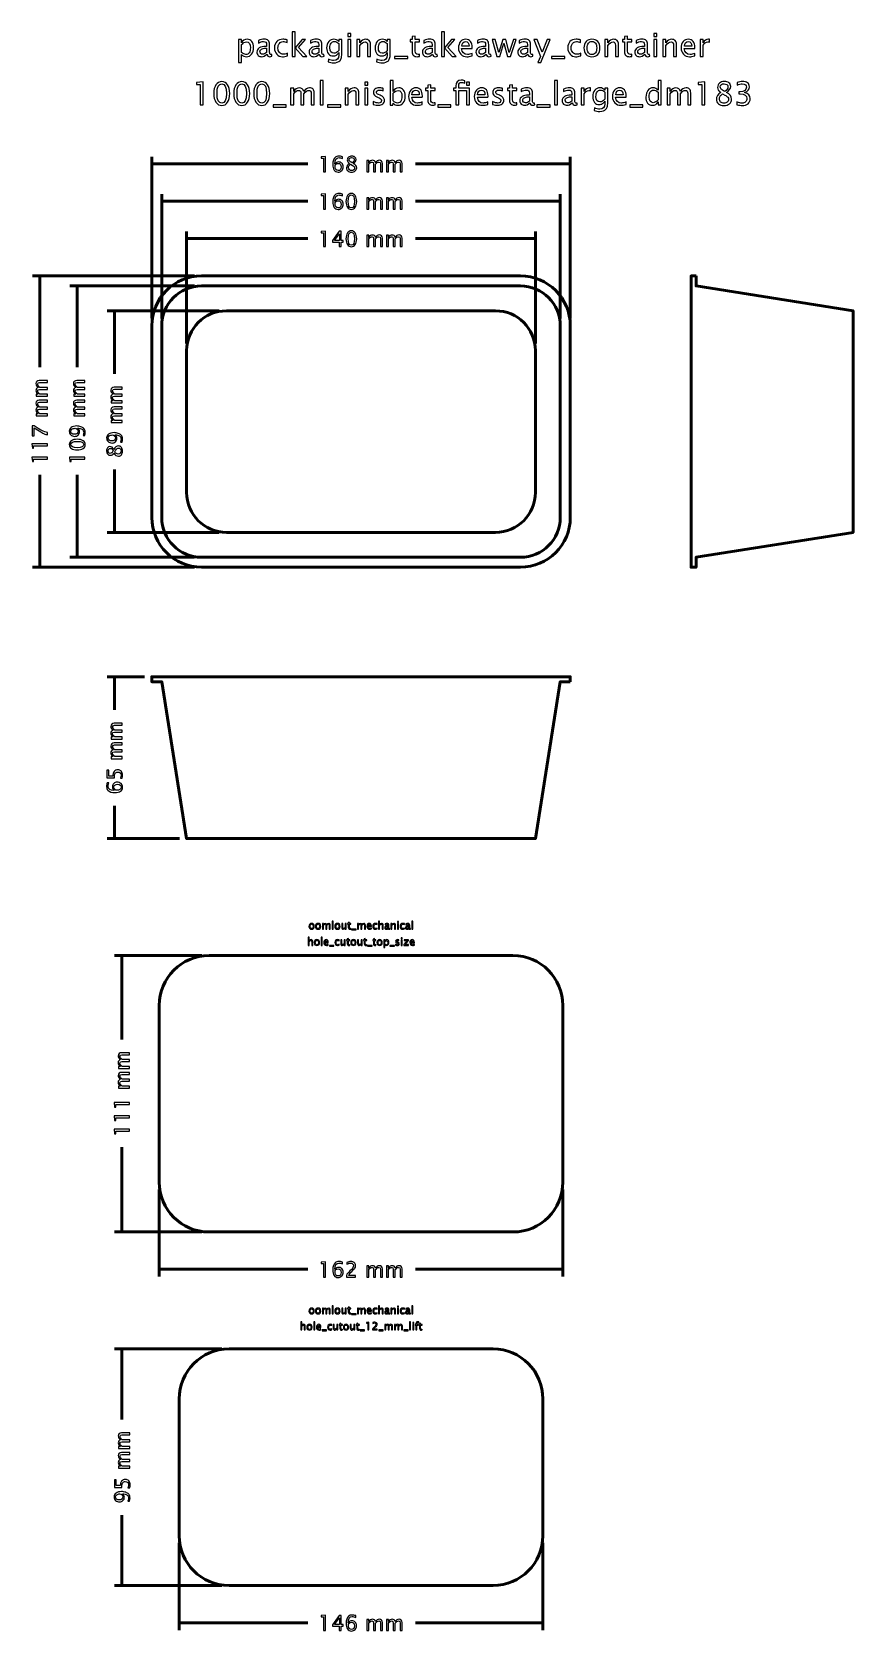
# Model space of a CAD drawing. Header units: centimetres. Extents: x -17.7 to 15.2, y -27.6 to 36.6.
import ezdxf

# ---------------------------------------------------------------- set-up
doc = ezdxf.new("R2010")
doc.units = ezdxf.units.CM
doc.header["$MEASUREMENT"] = 0
doc.layers.add('Layer 1', color=7, linetype='Continuous')

msp = doc.modelspace()

# ---------------------------------------------------------------- linework, layer by layer
at = {"layer": 'Layer 1'}
for points, knots in [([(-7.26981, 35.67044), (-7.26981, 35.67044), (-7.26981, 36.64961), (-7.26981, 36.64961), (-7.26981, 36.64961), (-7.26981, 36.64961), (-7.14789, 36.64961), (-7.14789, 36.64961), (-7.14789, 36.64961), (-7.14789, 36.64961), (-7.14789, 36.01694), (-7.14789, 36.01694), (-7.14789, 36.01694), (-7.14789, 36.01694), (-6.86214, 36.34354), (-6.86214, 36.34354), (-6.86214, 36.34354), (-6.86214, 36.34354), (-6.73048, 36.34354), (-6.73048, 36.34354), (-6.73048, 36.34354), (-6.73048, 36.34354), (-7.00353, 36.02943), (-7.00353, 36.02943), (-7.00353, 36.02943), (-7.00353, 36.02943), (-6.67333, 35.67044), (-6.67333, 35.67044), (-6.67333, 35.67044), (-6.67333, 35.67044), (-6.83039, 35.67044), (-6.83039, 35.67044), (-6.83039, 35.67044), (-6.83039, 35.67044), (-7.14789, 36.01567), (-7.14789, 36.01567), (-7.14789, 36.01567), (-7.14789, 36.01567), (-7.14789, 35.67044), (-7.14789, 35.67044), (-7.14789, 35.67044), (-7.14789, 35.67044), (-7.26981, 35.67044), (-7.26981, 35.67044)], [0, 0, 0, 0, 0.08333333, 0.08333333, 0.08333333, 0.08333333, 0.16666667, 0.16666667, 0.16666667, 0.16666667, 0.25, 0.25, 0.25, 0.25, 0.33333333, 0.33333333, 0.33333333, 0.33333333, 0.41666667, 0.41666667, 0.41666667, 0.41666667, 0.5, 0.5, 0.5, 0.5, 0.58333333, 0.58333333, 0.58333333, 0.58333333, 0.66666667, 0.66666667, 0.66666667, 0.66666667, 0.75, 0.75, 0.75, 0.75, 0.83333333, 0.83333333, 0.83333333, 0.83333333, 1, 1, 1, 1]), ([(-1.27603, 35.67044), (-1.27603, 35.67044), (-1.27603, 36.64961), (-1.27603, 36.64961), (-1.27603, 36.64961), (-1.27603, 36.64961), (-1.15411, 36.64961), (-1.15411, 36.64961), (-1.15411, 36.64961), (-1.15411, 36.64961), (-1.15411, 36.01694), (-1.15411, 36.01694), (-1.15411, 36.01694), (-1.15411, 36.01694), (-0.86836, 36.34354), (-0.86836, 36.34354), (-0.86836, 36.34354), (-0.86836, 36.34354), (-0.7367, 36.34354), (-0.7367, 36.34354), (-0.7367, 36.34354), (-0.7367, 36.34354), (-1.00975, 36.02943), (-1.00975, 36.02943), (-1.00975, 36.02943), (-1.00975, 36.02943), (-0.67955, 35.67044), (-0.67955, 35.67044), (-0.67955, 35.67044), (-0.67955, 35.67044), (-0.83661, 35.67044), (-0.83661, 35.67044), (-0.83661, 35.67044), (-0.83661, 35.67044), (-1.15411, 36.01567), (-1.15411, 36.01567), (-1.15411, 36.01567), (-1.15411, 36.01567), (-1.15411, 35.67044), (-1.15411, 35.67044), (-1.15411, 35.67044), (-1.15411, 35.67044), (-1.27603, 35.67044), (-1.27603, 35.67044)], [0, 0, 0, 0, 0.08333333, 0.08333333, 0.08333333, 0.08333333, 0.16666667, 0.16666667, 0.16666667, 0.16666667, 0.25, 0.25, 0.25, 0.25, 0.33333333, 0.33333333, 0.33333333, 0.33333333, 0.41666667, 0.41666667, 0.41666667, 0.41666667, 0.5, 0.5, 0.5, 0.5, 0.58333333, 0.58333333, 0.58333333, 0.58333333, 0.66666667, 0.66666667, 0.66666667, 0.66666667, 0.75, 0.75, 0.75, 0.75, 0.83333333, 0.83333333, 0.83333333, 0.83333333, 1, 1, 1, 1]), ([(-9.42076, 35.42533), (-9.42076, 35.42533), (-9.42076, 36.34354), (-9.42076, 36.34354), (-9.42076, 36.34354), (-9.42076, 36.34354), (-9.29884, 36.34354), (-9.29884, 36.34354), (-9.29884, 36.34354), (-9.29884, 36.34354), (-9.29884, 36.21633), (-9.29884, 36.21633), (-9.29884, 36.21633), (-9.24889, 36.31052), (-9.17374, 36.35751), (-9.07363, 36.35751), (-9.07363, 36.35751), (-8.99256, 36.35751), (-8.92885, 36.32809), (-8.88228, 36.26903), (-8.88228, 36.26903), (-8.83571, 36.20998), (-8.81243, 36.12933), (-8.81243, 36.0271), (-8.81243, 36.0271), (-8.81243, 35.91576), (-8.83889, 35.8258), (-8.89159, 35.75765), (-8.89159, 35.75765), (-8.9443, 35.68928), (-9.01372, 35.6552), (-9.09966, 35.6552), (-9.09966, 35.6552), (-9.17946, 35.6552), (-9.24592, 35.68568), (-9.29884, 35.74685), (-9.29884, 35.74685), (-9.29884, 35.74685), (-9.29884, 35.42533), (-9.29884, 35.42533), (-9.29884, 35.42533), (-9.29884, 35.42533), (-9.42076, 35.42533), (-9.42076, 35.42533)], [0, 0, 0, 0, 0.08333333, 0.08333333, 0.08333333, 0.08333333, 0.16666667, 0.16666667, 0.16666667, 0.16666667, 0.25, 0.25, 0.25, 0.25, 0.33333333, 0.33333333, 0.33333333, 0.33333333, 0.41666667, 0.41666667, 0.41666667, 0.41666667, 0.5, 0.5, 0.5, 0.5, 0.58333333, 0.58333333, 0.58333333, 0.58333333, 0.66666667, 0.66666667, 0.66666667, 0.66666667, 0.75, 0.75, 0.75, 0.75, 0.83333333, 0.83333333, 0.83333333, 0.83333333, 1, 1, 1, 1]), ([(-9.29884, 35.83088), (-9.23597, 35.77479), (-9.17607, 35.74664), (-9.11913, 35.74664), (-9.11913, 35.74664), (-9.06304, 35.74664), (-9.01965, 35.77014), (-8.98917, 35.81691), (-8.98917, 35.81691), (-8.95848, 35.86369), (-8.94324, 35.92952), (-8.94324, 36.01461), (-8.94324, 36.01461), (-8.94324, 36.17209), (-8.99531, 36.25083), (-9.09945, 36.25083), (-9.09945, 36.25083), (-9.16761, 36.25083), (-9.23407, 36.214), (-9.29884, 36.14013), (-9.29884, 36.14013), (-9.29884, 36.14013), (-9.29884, 35.83088), (-9.29884, 35.83088)], [0, 0, 0, 0, 0.14285714, 0.14285714, 0.14285714, 0.14285714, 0.28571429, 0.28571429, 0.28571429, 0.28571429, 0.42857143, 0.42857143, 0.42857143, 0.42857143, 0.57142857, 0.57142857, 0.57142857, 0.57142857, 0.71428571, 0.71428571, 0.71428571, 0.71428571, 1, 1, 1, 1]), ([(-8.27459, 35.75617), (-8.34782, 35.68886), (-8.41831, 35.6552), (-8.48604, 35.6552), (-8.48604, 35.6552), (-8.54171, 35.6552), (-8.58807, 35.67256), (-8.62468, 35.70748), (-8.62468, 35.70748), (-8.66151, 35.74241), (-8.67993, 35.78643), (-8.67993, 35.83956), (-8.67993, 35.83956), (-8.67993, 35.91301), (-8.64903, 35.96953), (-8.58722, 36.0089), (-8.58722, 36.0089), (-8.52541, 36.04827), (-8.43672, 36.06795), (-8.32115, 36.06795), (-8.32115, 36.06795), (-8.32115, 36.06795), (-8.29258, 36.06795), (-8.29258, 36.06795), (-8.29258, 36.06795), (-8.29258, 36.06795), (-8.29258, 36.14902), (-8.29258, 36.14902), (-8.29258, 36.14902), (-8.29258, 36.22712), (-8.33322, 36.26607), (-8.41471, 36.26607), (-8.41471, 36.26607), (-8.47779, 36.26607), (-8.54679, 36.24617), (-8.62151, 36.20638), (-8.62151, 36.20638), (-8.62151, 36.20638), (-8.62151, 36.30671), (-8.62151, 36.30671), (-8.62151, 36.30671), (-8.53938, 36.34058), (-8.46191, 36.35751), (-8.38931, 36.35751), (-8.38931, 36.35751), (-8.31459, 36.35751), (-8.25935, 36.34058), (-8.224, 36.3065), (-8.224, 36.3065), (-8.18844, 36.27242), (-8.17066, 36.21993), (-8.17066, 36.14902), (-8.17066, 36.14902), (-8.17066, 36.14902), (-8.17066, 35.84485), (-8.17066, 35.84485), (-8.17066, 35.84485), (-8.17066, 35.77522), (-8.14928, 35.74029), (-8.10631, 35.74029), (-8.10631, 35.74029), (-8.10102, 35.74029), (-8.09319, 35.74114), (-8.08282, 35.74283), (-8.08282, 35.74283), (-8.08282, 35.74283), (-8.07414, 35.6751), (-8.07414, 35.6751), (-8.07414, 35.6751), (-8.10187, 35.66176), (-8.13235, 35.6552), (-8.16579, 35.6552), (-8.16579, 35.6552), (-8.22273, 35.6552), (-8.25892, 35.68886), (-8.27459, 35.75617)], [0, 0, 0, 0, 0.05, 0.05, 0.05, 0.05, 0.1, 0.1, 0.1, 0.1, 0.15, 0.15, 0.15, 0.15, 0.2, 0.2, 0.2, 0.2, 0.25, 0.25, 0.25, 0.25, 0.3, 0.3, 0.3, 0.3, 0.35, 0.35, 0.35, 0.35, 0.4, 0.4, 0.4, 0.4, 0.45, 0.45, 0.45, 0.45, 0.5, 0.5, 0.5, 0.5, 0.55, 0.55, 0.55, 0.55, 0.6, 0.6, 0.6, 0.6, 0.65, 0.65, 0.65, 0.65, 0.7, 0.7, 0.7, 0.7, 0.75, 0.75, 0.75, 0.75, 0.8, 0.8, 0.8, 0.8, 0.85, 0.85, 0.85, 0.85, 0.9, 0.9, 0.9, 0.9, 1, 1, 1, 1]), ([(-8.29258, 35.82263), (-8.29258, 35.82263), (-8.29258, 35.99556), (-8.29258, 35.99556), (-8.29258, 35.99556), (-8.29258, 35.99556), (-8.33174, 35.99683), (-8.33174, 35.99683), (-8.33174, 35.99683), (-8.39947, 35.99683), (-8.45408, 35.98434), (-8.49578, 35.95937), (-8.49578, 35.95937), (-8.53727, 35.93418), (-8.55801, 35.90095), (-8.55801, 35.85946), (-8.55801, 35.85946), (-8.55801, 35.83046), (-8.54764, 35.80591), (-8.52711, 35.7858), (-8.52711, 35.7858), (-8.50636, 35.76569), (-8.48117, 35.75553), (-8.45133, 35.75553), (-8.45133, 35.75553), (-8.40053, 35.75553), (-8.34761, 35.77797), (-8.29258, 35.82263)], [0, 0, 0, 0, 0.125, 0.125, 0.125, 0.125, 0.25, 0.25, 0.25, 0.25, 0.375, 0.375, 0.375, 0.375, 0.5, 0.5, 0.5, 0.5, 0.625, 0.625, 0.625, 0.625, 0.75, 0.75, 0.75, 0.75, 1, 1, 1, 1]), ([(-7.4529, 35.69076), (-7.53185, 35.66705), (-7.60001, 35.6552), (-7.65737, 35.6552), (-7.65737, 35.6552), (-7.74839, 35.6552), (-7.82374, 35.68886), (-7.88364, 35.75595), (-7.88364, 35.75595), (-7.94354, 35.82326), (-7.9736, 35.90814), (-7.9736, 36.01038), (-7.9736, 36.01038), (-7.9736, 36.1196), (-7.94397, 36.2049), (-7.8847, 36.26586), (-7.8847, 36.26586), (-7.82543, 36.32703), (-7.74267, 36.35751), (-7.63641, 36.35751), (-7.63641, 36.35751), (-7.58413, 36.35751), (-7.52529, 36.35031), (-7.46052, 36.33592), (-7.46052, 36.33592), (-7.46052, 36.33592), (-7.46052, 36.23305), (-7.46052, 36.23305), (-7.46052, 36.23305), (-7.52931, 36.25337), (-7.5854, 36.26353), (-7.62858, 36.26353), (-7.62858, 36.26353), (-7.69124, 36.26353), (-7.7414, 36.24004), (-7.77887, 36.19326), (-7.77887, 36.19326), (-7.81633, 36.14648), (-7.83517, 36.08404), (-7.83517, 36.00614), (-7.83517, 36.00614), (-7.83517, 35.93058), (-7.8157, 35.86962), (-7.77696, 35.82284), (-7.77696, 35.82284), (-7.73823, 35.77627), (-7.68764, 35.75299), (-7.62477, 35.75299), (-7.62477, 35.75299), (-7.5691, 35.75299), (-7.51195, 35.76738), (-7.4529, 35.79617), (-7.4529, 35.79617), (-7.4529, 35.79617), (-7.4529, 35.69076), (-7.4529, 35.69076)], [0, 0, 0, 0, 0.06666667, 0.06666667, 0.06666667, 0.06666667, 0.13333333, 0.13333333, 0.13333333, 0.13333333, 0.2, 0.2, 0.2, 0.2, 0.26666667, 0.26666667, 0.26666667, 0.26666667, 0.33333333, 0.33333333, 0.33333333, 0.33333333, 0.4, 0.4, 0.4, 0.4, 0.46666667, 0.46666667, 0.46666667, 0.46666667, 0.53333333, 0.53333333, 0.53333333, 0.53333333, 0.6, 0.6, 0.6, 0.6, 0.66666667, 0.66666667, 0.66666667, 0.66666667, 0.73333333, 0.73333333, 0.73333333, 0.73333333, 0.8, 0.8, 0.8, 0.8, 0.86666667, 0.86666667, 0.86666667, 0.86666667, 1, 1, 1, 1]), ([(-6.18057, 35.75617), (-6.2538, 35.68886), (-6.32429, 35.6552), (-6.39202, 35.6552), (-6.39202, 35.6552), (-6.44769, 35.6552), (-6.49405, 35.67256), (-6.53066, 35.70748), (-6.53066, 35.70748), (-6.56749, 35.74241), (-6.58591, 35.78643), (-6.58591, 35.83956), (-6.58591, 35.83956), (-6.58591, 35.91301), (-6.55501, 35.96953), (-6.4932, 36.0089), (-6.4932, 36.0089), (-6.43139, 36.04827), (-6.3427, 36.06795), (-6.22713, 36.06795), (-6.22713, 36.06795), (-6.22713, 36.06795), (-6.19856, 36.06795), (-6.19856, 36.06795), (-6.19856, 36.06795), (-6.19856, 36.06795), (-6.19856, 36.14902), (-6.19856, 36.14902), (-6.19856, 36.14902), (-6.19856, 36.22712), (-6.2392, 36.26607), (-6.32069, 36.26607), (-6.32069, 36.26607), (-6.38377, 36.26607), (-6.45277, 36.24617), (-6.52749, 36.20638), (-6.52749, 36.20638), (-6.52749, 36.20638), (-6.52749, 36.30671), (-6.52749, 36.30671), (-6.52749, 36.30671), (-6.44536, 36.34058), (-6.36789, 36.35751), (-6.29529, 36.35751), (-6.29529, 36.35751), (-6.22057, 36.35751), (-6.16533, 36.34058), (-6.12998, 36.3065), (-6.12998, 36.3065), (-6.09442, 36.27242), (-6.07664, 36.21993), (-6.07664, 36.14902), (-6.07664, 36.14902), (-6.07664, 36.14902), (-6.07664, 35.84485), (-6.07664, 35.84485), (-6.07664, 35.84485), (-6.07664, 35.77522), (-6.05526, 35.74029), (-6.01229, 35.74029), (-6.01229, 35.74029), (-6.007, 35.74029), (-5.99917, 35.74114), (-5.9888, 35.74283), (-5.9888, 35.74283), (-5.9888, 35.74283), (-5.98012, 35.6751), (-5.98012, 35.6751), (-5.98012, 35.6751), (-6.00785, 35.66176), (-6.03833, 35.6552), (-6.07177, 35.6552), (-6.07177, 35.6552), (-6.12871, 35.6552), (-6.1649, 35.68886), (-6.18057, 35.75617)], [0, 0, 0, 0, 0.05, 0.05, 0.05, 0.05, 0.1, 0.1, 0.1, 0.1, 0.15, 0.15, 0.15, 0.15, 0.2, 0.2, 0.2, 0.2, 0.25, 0.25, 0.25, 0.25, 0.3, 0.3, 0.3, 0.3, 0.35, 0.35, 0.35, 0.35, 0.4, 0.4, 0.4, 0.4, 0.45, 0.45, 0.45, 0.45, 0.5, 0.5, 0.5, 0.5, 0.55, 0.55, 0.55, 0.55, 0.6, 0.6, 0.6, 0.6, 0.65, 0.65, 0.65, 0.65, 0.7, 0.7, 0.7, 0.7, 0.75, 0.75, 0.75, 0.75, 0.8, 0.8, 0.8, 0.8, 0.85, 0.85, 0.85, 0.85, 0.9, 0.9, 0.9, 0.9, 1, 1, 1, 1]), ([(-6.19856, 35.82263), (-6.19856, 35.82263), (-6.19856, 35.99556), (-6.19856, 35.99556), (-6.19856, 35.99556), (-6.19856, 35.99556), (-6.23772, 35.99683), (-6.23772, 35.99683), (-6.23772, 35.99683), (-6.30545, 35.99683), (-6.36006, 35.98434), (-6.40176, 35.95937), (-6.40176, 35.95937), (-6.44325, 35.93418), (-6.46399, 35.90095), (-6.46399, 35.85946), (-6.46399, 35.85946), (-6.46399, 35.83046), (-6.45362, 35.80591), (-6.43309, 35.7858), (-6.43309, 35.7858), (-6.41234, 35.76569), (-6.38715, 35.75553), (-6.35731, 35.75553), (-6.35731, 35.75553), (-6.30651, 35.75553), (-6.25359, 35.77797), (-6.19856, 35.82263)], [0, 0, 0, 0, 0.125, 0.125, 0.125, 0.125, 0.25, 0.25, 0.25, 0.25, 0.375, 0.375, 0.375, 0.375, 0.5, 0.5, 0.5, 0.5, 0.625, 0.625, 0.625, 0.625, 0.75, 0.75, 0.75, 0.75, 1, 1, 1, 1]), ([(-5.8237, 35.44692), (-5.8237, 35.44692), (-5.80931, 35.55233), (-5.80931, 35.55233), (-5.80931, 35.55233), (-5.73861, 35.51931), (-5.66855, 35.5028), (-5.59933, 35.5028), (-5.59933, 35.5028), (-5.46196, 35.5028), (-5.39317, 35.57561), (-5.39317, 35.72103), (-5.39317, 35.72103), (-5.39317, 35.72103), (-5.39317, 35.82686), (-5.39317, 35.82686), (-5.39317, 35.82686), (-5.41434, 35.7822), (-5.44439, 35.7477), (-5.48355, 35.72293), (-5.48355, 35.72293), (-5.52271, 35.69817), (-5.56631, 35.68568), (-5.61436, 35.68568), (-5.61436, 35.68568), (-5.69585, 35.68568), (-5.76041, 35.71489), (-5.80804, 35.77331), (-5.80804, 35.77331), (-5.85566, 35.83173), (-5.87958, 35.91089), (-5.87958, 36.0108), (-5.87958, 36.0108), (-5.87958, 36.11304), (-5.85249, 36.19643), (-5.7983, 36.26099), (-5.7983, 36.26099), (-5.7439, 36.32534), (-5.67384, 36.35751), (-5.58769, 36.35751), (-5.58769, 36.35751), (-5.51234, 36.35751), (-5.44736, 36.32703), (-5.39317, 36.26586), (-5.39317, 36.26586), (-5.39317, 36.26586), (-5.39317, 36.34354), (-5.39317, 36.34354), (-5.39317, 36.34354), (-5.39317, 36.34354), (-5.27125, 36.34354), (-5.27125, 36.34354), (-5.27125, 36.34354), (-5.27125, 36.34354), (-5.27125, 35.85417), (-5.27125, 35.85417), (-5.27125, 35.85417), (-5.27125, 35.74897), (-5.27675, 35.67108), (-5.28776, 35.62049), (-5.28776, 35.62049), (-5.29855, 35.5699), (-5.3193, 35.52841), (-5.34935, 35.49624), (-5.34935, 35.49624), (-5.40269, 35.43972), (-5.48609, 35.41136), (-5.59933, 35.41136), (-5.59933, 35.41136), (-5.67701, 35.41136), (-5.75173, 35.42321), (-5.8237, 35.44692)], [0, 0, 0, 0, 0.05263158, 0.05263158, 0.05263158, 0.05263158, 0.10526316, 0.10526316, 0.10526316, 0.10526316, 0.15789474, 0.15789474, 0.15789474, 0.15789474, 0.21052632, 0.21052632, 0.21052632, 0.21052632, 0.26315789, 0.26315789, 0.26315789, 0.26315789, 0.31578947, 0.31578947, 0.31578947, 0.31578947, 0.36842105, 0.36842105, 0.36842105, 0.36842105, 0.42105263, 0.42105263, 0.42105263, 0.42105263, 0.47368421, 0.47368421, 0.47368421, 0.47368421, 0.52631579, 0.52631579, 0.52631579, 0.52631579, 0.57894737, 0.57894737, 0.57894737, 0.57894737, 0.63157895, 0.63157895, 0.63157895, 0.63157895, 0.68421053, 0.68421053, 0.68421053, 0.68421053, 0.73684211, 0.73684211, 0.73684211, 0.73684211, 0.78947368, 0.78947368, 0.78947368, 0.78947368, 0.84210526, 0.84210526, 0.84210526, 0.84210526, 0.89473684, 0.89473684, 0.89473684, 0.89473684, 1, 1, 1, 1]), ([(-5.39317, 35.90327), (-5.39317, 35.90327), (-5.39317, 36.18246), (-5.39317, 36.18246), (-5.39317, 36.18246), (-5.44693, 36.23813), (-5.50556, 36.26607), (-5.56885, 36.26607), (-5.56885, 36.26607), (-5.62516, 36.26607), (-5.66918, 36.24363), (-5.70093, 36.19855), (-5.70093, 36.19855), (-5.73289, 36.15368), (-5.74877, 36.09123), (-5.74877, 36.01165), (-5.74877, 36.01165), (-5.74877, 35.86539), (-5.69691, 35.79236), (-5.59298, 35.79236), (-5.59298, 35.79236), (-5.52229, 35.79236), (-5.45561, 35.8294), (-5.39317, 35.90327)], [0, 0, 0, 0, 0.14285714, 0.14285714, 0.14285714, 0.14285714, 0.28571429, 0.28571429, 0.28571429, 0.28571429, 0.42857143, 0.42857143, 0.42857143, 0.42857143, 0.57142857, 0.57142857, 0.57142857, 0.57142857, 0.71428571, 0.71428571, 0.71428571, 0.71428571, 1, 1, 1, 1]), ([(-5.03439, 36.46673), (-5.03439, 36.46673), (-5.03439, 36.58865), (-5.03439, 36.58865), (-5.03439, 36.58865), (-5.03439, 36.58865), (-4.91247, 36.58865), (-4.91247, 36.58865), (-4.91247, 36.58865), (-4.91247, 36.58865), (-4.91247, 36.46673), (-4.91247, 36.46673), (-4.91247, 36.46673), (-4.91247, 36.46673), (-5.03439, 36.46673), (-5.03439, 36.46673)], [0, 0, 0, 0, 0.2, 0.2, 0.2, 0.2, 0.4, 0.4, 0.4, 0.4, 0.6, 0.6, 0.6, 0.6, 1, 1, 1, 1]), ([(-5.03439, 35.67044), (-5.03439, 35.67044), (-5.03439, 36.34354), (-5.03439, 36.34354), (-5.03439, 36.34354), (-5.03439, 36.34354), (-4.91247, 36.34354), (-4.91247, 36.34354), (-4.91247, 36.34354), (-4.91247, 36.34354), (-4.91247, 35.67044), (-4.91247, 35.67044), (-4.91247, 35.67044), (-4.91247, 35.67044), (-5.03439, 35.67044), (-5.03439, 35.67044)], [0, 0, 0, 0, 0.2, 0.2, 0.2, 0.2, 0.4, 0.4, 0.4, 0.4, 0.6, 0.6, 0.6, 0.6, 1, 1, 1, 1]), ([(-4.66736, 35.67044), (-4.66736, 35.67044), (-4.66736, 36.34354), (-4.66736, 36.34354), (-4.66736, 36.34354), (-4.66736, 36.34354), (-4.54544, 36.34354), (-4.54544, 36.34354), (-4.54544, 36.34354), (-4.54544, 36.34354), (-4.54544, 36.21633), (-4.54544, 36.21633), (-4.54544, 36.21633), (-4.48088, 36.31052), (-4.40172, 36.35751), (-4.30816, 36.35751), (-4.30816, 36.35751), (-4.24932, 36.35751), (-4.20254, 36.3391), (-4.16804, 36.30205), (-4.16804, 36.30205), (-4.13354, 36.26522), (-4.11618, 36.21548), (-4.11618, 36.15325), (-4.11618, 36.15325), (-4.11618, 36.15325), (-4.11618, 35.67044), (-4.11618, 35.67044), (-4.11618, 35.67044), (-4.11618, 35.67044), (-4.2381, 35.67044), (-4.2381, 35.67044), (-4.2381, 35.67044), (-4.2381, 35.67044), (-4.2381, 36.11346), (-4.2381, 36.11346), (-4.2381, 36.11346), (-4.2381, 36.16341), (-4.24551, 36.19897), (-4.26011, 36.22014), (-4.26011, 36.22014), (-4.27493, 36.24152), (-4.29927, 36.2521), (-4.33335, 36.2521), (-4.33335, 36.2521), (-4.40828, 36.2521), (-4.47898, 36.20321), (-4.54544, 36.10542), (-4.54544, 36.10542), (-4.54544, 36.10542), (-4.54544, 35.67044), (-4.54544, 35.67044), (-4.54544, 35.67044), (-4.54544, 35.67044), (-4.66736, 35.67044), (-4.66736, 35.67044)], [0, 0, 0, 0, 0.06666667, 0.06666667, 0.06666667, 0.06666667, 0.13333333, 0.13333333, 0.13333333, 0.13333333, 0.2, 0.2, 0.2, 0.2, 0.26666667, 0.26666667, 0.26666667, 0.26666667, 0.33333333, 0.33333333, 0.33333333, 0.33333333, 0.4, 0.4, 0.4, 0.4, 0.46666667, 0.46666667, 0.46666667, 0.46666667, 0.53333333, 0.53333333, 0.53333333, 0.53333333, 0.6, 0.6, 0.6, 0.6, 0.66666667, 0.66666667, 0.66666667, 0.66666667, 0.73333333, 0.73333333, 0.73333333, 0.73333333, 0.8, 0.8, 0.8, 0.8, 0.86666667, 0.86666667, 0.86666667, 0.86666667, 1, 1, 1, 1]), ([(-3.87657, 35.44692), (-3.87657, 35.44692), (-3.86218, 35.55233), (-3.86218, 35.55233), (-3.86218, 35.55233), (-3.79148, 35.51931), (-3.72142, 35.5028), (-3.6522, 35.5028), (-3.6522, 35.5028), (-3.51483, 35.5028), (-3.44604, 35.57561), (-3.44604, 35.72103), (-3.44604, 35.72103), (-3.44604, 35.72103), (-3.44604, 35.82686), (-3.44604, 35.82686), (-3.44604, 35.82686), (-3.46721, 35.7822), (-3.49726, 35.7477), (-3.53642, 35.72293), (-3.53642, 35.72293), (-3.57558, 35.69817), (-3.61918, 35.68568), (-3.66723, 35.68568), (-3.66723, 35.68568), (-3.74872, 35.68568), (-3.81328, 35.71489), (-3.86091, 35.77331), (-3.86091, 35.77331), (-3.90853, 35.83173), (-3.93245, 35.91089), (-3.93245, 36.0108), (-3.93245, 36.0108), (-3.93245, 36.11304), (-3.90536, 36.19643), (-3.85117, 36.26099), (-3.85117, 36.26099), (-3.79677, 36.32534), (-3.72671, 36.35751), (-3.64056, 36.35751), (-3.64056, 36.35751), (-3.56521, 36.35751), (-3.50023, 36.32703), (-3.44604, 36.26586), (-3.44604, 36.26586), (-3.44604, 36.26586), (-3.44604, 36.34354), (-3.44604, 36.34354), (-3.44604, 36.34354), (-3.44604, 36.34354), (-3.32412, 36.34354), (-3.32412, 36.34354), (-3.32412, 36.34354), (-3.32412, 36.34354), (-3.32412, 35.85417), (-3.32412, 35.85417), (-3.32412, 35.85417), (-3.32412, 35.74897), (-3.32962, 35.67108), (-3.34063, 35.62049), (-3.34063, 35.62049), (-3.35142, 35.5699), (-3.37217, 35.52841), (-3.40222, 35.49624), (-3.40222, 35.49624), (-3.45556, 35.43972), (-3.53896, 35.41136), (-3.6522, 35.41136), (-3.6522, 35.41136), (-3.72988, 35.41136), (-3.8046, 35.42321), (-3.87657, 35.44692)], [0, 0, 0, 0, 0.05263158, 0.05263158, 0.05263158, 0.05263158, 0.10526316, 0.10526316, 0.10526316, 0.10526316, 0.15789474, 0.15789474, 0.15789474, 0.15789474, 0.21052632, 0.21052632, 0.21052632, 0.21052632, 0.26315789, 0.26315789, 0.26315789, 0.26315789, 0.31578947, 0.31578947, 0.31578947, 0.31578947, 0.36842105, 0.36842105, 0.36842105, 0.36842105, 0.42105263, 0.42105263, 0.42105263, 0.42105263, 0.47368421, 0.47368421, 0.47368421, 0.47368421, 0.52631579, 0.52631579, 0.52631579, 0.52631579, 0.57894737, 0.57894737, 0.57894737, 0.57894737, 0.63157895, 0.63157895, 0.63157895, 0.63157895, 0.68421053, 0.68421053, 0.68421053, 0.68421053, 0.73684211, 0.73684211, 0.73684211, 0.73684211, 0.78947368, 0.78947368, 0.78947368, 0.78947368, 0.84210526, 0.84210526, 0.84210526, 0.84210526, 0.89473684, 0.89473684, 0.89473684, 0.89473684, 1, 1, 1, 1]), ([(-3.44604, 35.90327), (-3.44604, 35.90327), (-3.44604, 36.18246), (-3.44604, 36.18246), (-3.44604, 36.18246), (-3.4998, 36.23813), (-3.55843, 36.26607), (-3.62172, 36.26607), (-3.62172, 36.26607), (-3.67803, 36.26607), (-3.72205, 36.24363), (-3.7538, 36.19855), (-3.7538, 36.19855), (-3.78576, 36.15368), (-3.80164, 36.09123), (-3.80164, 36.01165), (-3.80164, 36.01165), (-3.80164, 35.86539), (-3.74978, 35.79236), (-3.64585, 35.79236), (-3.64585, 35.79236), (-3.57516, 35.79236), (-3.50848, 35.8294), (-3.44604, 35.90327)], [0, 0, 0, 0, 0.14285714, 0.14285714, 0.14285714, 0.14285714, 0.28571429, 0.28571429, 0.28571429, 0.28571429, 0.42857143, 0.42857143, 0.42857143, 0.42857143, 0.57142857, 0.57142857, 0.57142857, 0.57142857, 0.71428571, 0.71428571, 0.71428571, 0.71428571, 1, 1, 1, 1]), ([(-2.15127, 35.67065), (-2.18895, 35.66028), (-2.22175, 35.6552), (-2.24948, 35.6552), (-2.24948, 35.6552), (-2.31171, 35.6552), (-2.36018, 35.67298), (-2.3949, 35.70854), (-2.3949, 35.70854), (-2.42982, 35.7441), (-2.44718, 35.79342), (-2.44718, 35.85671), (-2.44718, 35.85671), (-2.44718, 35.85671), (-2.44718, 36.2521), (-2.44718, 36.2521), (-2.44718, 36.2521), (-2.44718, 36.2521), (-2.53142, 36.2521), (-2.53142, 36.2521), (-2.53142, 36.2521), (-2.53142, 36.2521), (-2.53142, 36.34354), (-2.53142, 36.34354), (-2.53142, 36.34354), (-2.53142, 36.34354), (-2.44718, 36.34354), (-2.44718, 36.34354), (-2.44718, 36.34354), (-2.44718, 36.34354), (-2.44718, 36.46525), (-2.44718, 36.46525), (-2.44718, 36.46525), (-2.44718, 36.46525), (-2.32526, 36.47689), (-2.32526, 36.47689), (-2.32526, 36.47689), (-2.32526, 36.47689), (-2.32526, 36.34354), (-2.32526, 36.34354), (-2.32526, 36.34354), (-2.32526, 36.34354), (-2.14873, 36.34354), (-2.14873, 36.34354), (-2.14873, 36.34354), (-2.14873, 36.34354), (-2.14873, 36.2521), (-2.14873, 36.2521), (-2.14873, 36.2521), (-2.14873, 36.2521), (-2.32526, 36.2521), (-2.32526, 36.2521), (-2.32526, 36.2521), (-2.32526, 36.2521), (-2.32526, 35.87872), (-2.32526, 35.87872), (-2.32526, 35.87872), (-2.32526, 35.79067), (-2.28695, 35.74664), (-2.21054, 35.74664), (-2.21054, 35.74664), (-2.19424, 35.74664), (-2.17455, 35.74939), (-2.15127, 35.75468), (-2.15127, 35.75468), (-2.15127, 35.75468), (-2.15127, 35.67065), (-2.15127, 35.67065)], [0, 0, 0, 0, 0.05555556, 0.05555556, 0.05555556, 0.05555556, 0.11111111, 0.11111111, 0.11111111, 0.11111111, 0.16666667, 0.16666667, 0.16666667, 0.16666667, 0.22222222, 0.22222222, 0.22222222, 0.22222222, 0.27777778, 0.27777778, 0.27777778, 0.27777778, 0.33333333, 0.33333333, 0.33333333, 0.33333333, 0.38888889, 0.38888889, 0.38888889, 0.38888889, 0.44444444, 0.44444444, 0.44444444, 0.44444444, 0.5, 0.5, 0.5, 0.5, 0.55555556, 0.55555556, 0.55555556, 0.55555556, 0.61111111, 0.61111111, 0.61111111, 0.61111111, 0.66666667, 0.66666667, 0.66666667, 0.66666667, 0.72222222, 0.72222222, 0.72222222, 0.72222222, 0.77777778, 0.77777778, 0.77777778, 0.77777778, 0.83333333, 0.83333333, 0.83333333, 0.83333333, 0.88888889, 0.88888889, 0.88888889, 0.88888889, 1, 1, 1, 1]), ([(-1.63036, 35.75617), (-1.70359, 35.68886), (-1.77408, 35.6552), (-1.84181, 35.6552), (-1.84181, 35.6552), (-1.89748, 35.6552), (-1.94384, 35.67256), (-1.98045, 35.70748), (-1.98045, 35.70748), (-2.01728, 35.74241), (-2.0357, 35.78643), (-2.0357, 35.83956), (-2.0357, 35.83956), (-2.0357, 35.91301), (-2.0048, 35.96953), (-1.94299, 36.0089), (-1.94299, 36.0089), (-1.88118, 36.04827), (-1.79249, 36.06795), (-1.67692, 36.06795), (-1.67692, 36.06795), (-1.67692, 36.06795), (-1.64835, 36.06795), (-1.64835, 36.06795), (-1.64835, 36.06795), (-1.64835, 36.06795), (-1.64835, 36.14902), (-1.64835, 36.14902), (-1.64835, 36.14902), (-1.64835, 36.22712), (-1.68899, 36.26607), (-1.77048, 36.26607), (-1.77048, 36.26607), (-1.83356, 36.26607), (-1.90256, 36.24617), (-1.97728, 36.20638), (-1.97728, 36.20638), (-1.97728, 36.20638), (-1.97728, 36.30671), (-1.97728, 36.30671), (-1.97728, 36.30671), (-1.89515, 36.34058), (-1.81768, 36.35751), (-1.74508, 36.35751), (-1.74508, 36.35751), (-1.67036, 36.35751), (-1.61512, 36.34058), (-1.57977, 36.3065), (-1.57977, 36.3065), (-1.54421, 36.27242), (-1.52643, 36.21993), (-1.52643, 36.14902), (-1.52643, 36.14902), (-1.52643, 36.14902), (-1.52643, 35.84485), (-1.52643, 35.84485), (-1.52643, 35.84485), (-1.52643, 35.77522), (-1.50505, 35.74029), (-1.46208, 35.74029), (-1.46208, 35.74029), (-1.45679, 35.74029), (-1.44896, 35.74114), (-1.43859, 35.74283), (-1.43859, 35.74283), (-1.43859, 35.74283), (-1.42991, 35.6751), (-1.42991, 35.6751), (-1.42991, 35.6751), (-1.45764, 35.66176), (-1.48812, 35.6552), (-1.52156, 35.6552), (-1.52156, 35.6552), (-1.5785, 35.6552), (-1.61469, 35.68886), (-1.63036, 35.75617)], [0, 0, 0, 0, 0.05, 0.05, 0.05, 0.05, 0.1, 0.1, 0.1, 0.1, 0.15, 0.15, 0.15, 0.15, 0.2, 0.2, 0.2, 0.2, 0.25, 0.25, 0.25, 0.25, 0.3, 0.3, 0.3, 0.3, 0.35, 0.35, 0.35, 0.35, 0.4, 0.4, 0.4, 0.4, 0.45, 0.45, 0.45, 0.45, 0.5, 0.5, 0.5, 0.5, 0.55, 0.55, 0.55, 0.55, 0.6, 0.6, 0.6, 0.6, 0.65, 0.65, 0.65, 0.65, 0.7, 0.7, 0.7, 0.7, 0.75, 0.75, 0.75, 0.75, 0.8, 0.8, 0.8, 0.8, 0.85, 0.85, 0.85, 0.85, 0.9, 0.9, 0.9, 0.9, 1, 1, 1, 1]), ([(-1.64835, 35.82263), (-1.64835, 35.82263), (-1.64835, 35.99556), (-1.64835, 35.99556), (-1.64835, 35.99556), (-1.64835, 35.99556), (-1.68751, 35.99683), (-1.68751, 35.99683), (-1.68751, 35.99683), (-1.75524, 35.99683), (-1.80985, 35.98434), (-1.85155, 35.95937), (-1.85155, 35.95937), (-1.89304, 35.93418), (-1.91378, 35.90095), (-1.91378, 35.85946), (-1.91378, 35.85946), (-1.91378, 35.83046), (-1.90341, 35.80591), (-1.88288, 35.7858), (-1.88288, 35.7858), (-1.86213, 35.76569), (-1.83694, 35.75553), (-1.8071, 35.75553), (-1.8071, 35.75553), (-1.7563, 35.75553), (-1.70338, 35.77797), (-1.64835, 35.82263)], [0, 0, 0, 0, 0.125, 0.125, 0.125, 0.125, 0.25, 0.25, 0.25, 0.25, 0.375, 0.375, 0.375, 0.375, 0.5, 0.5, 0.5, 0.5, 0.625, 0.625, 0.625, 0.625, 0.75, 0.75, 0.75, 0.75, 1, 1, 1, 1]), ([(-0.03968, 35.69203), (-0.12159, 35.66748), (-0.19166, 35.6552), (-0.25008, 35.6552), (-0.25008, 35.6552), (-0.34977, 35.6552), (-0.43084, 35.68822), (-0.49328, 35.75405), (-0.49328, 35.75405), (-0.55572, 35.81988), (-0.58705, 35.90518), (-0.58705, 36.01017), (-0.58705, 36.01017), (-0.58705, 36.11198), (-0.55953, 36.19559), (-0.50429, 36.26099), (-0.50429, 36.26099), (-0.44904, 36.32618), (-0.37835, 36.35878), (-0.2922, 36.35878), (-0.2922, 36.35878), (-0.21071, 36.35878), (-0.14763, 36.32978), (-0.10318, 36.27179), (-0.10318, 36.27179), (-0.05873, 36.21379), (-0.0365, 36.13166), (-0.0365, 36.02519), (-0.0365, 36.02519), (-0.0365, 36.02519), (-0.03714, 35.98794), (-0.03714, 35.98794), (-0.03714, 35.98794), (-0.03714, 35.98794), (-0.46259, 35.98794), (-0.46259, 35.98794), (-0.46259, 35.98794), (-0.44481, 35.82707), (-0.36628, 35.74664), (-0.22722, 35.74664), (-0.22722, 35.74664), (-0.1762, 35.74664), (-0.11376, 35.76103), (-0.03968, 35.78982), (-0.03968, 35.78982), (-0.03968, 35.78982), (-0.03968, 35.69203), (-0.03968, 35.69203)], [0, 0, 0, 0, 0.07692308, 0.07692308, 0.07692308, 0.07692308, 0.15384615, 0.15384615, 0.15384615, 0.15384615, 0.23076923, 0.23076923, 0.23076923, 0.23076923, 0.30769231, 0.30769231, 0.30769231, 0.30769231, 0.38461538, 0.38461538, 0.38461538, 0.38461538, 0.46153846, 0.46153846, 0.46153846, 0.46153846, 0.53846154, 0.53846154, 0.53846154, 0.53846154, 0.61538462, 0.61538462, 0.61538462, 0.61538462, 0.69230769, 0.69230769, 0.69230769, 0.69230769, 0.76923077, 0.76923077, 0.76923077, 0.76923077, 0.84615385, 0.84615385, 0.84615385, 0.84615385, 1, 1, 1, 1]), ([(-0.45624, 36.07938), (-0.45624, 36.07938), (-0.15906, 36.07938), (-0.15906, 36.07938), (-0.15906, 36.07938), (-0.15906, 36.20469), (-0.20584, 36.26734), (-0.29918, 36.26734), (-0.29918, 36.26734), (-0.39316, 36.26734), (-0.44544, 36.20469), (-0.45624, 36.07938)], [0, 0, 0, 0, 0.25, 0.25, 0.25, 0.25, 0.5, 0.5, 0.5, 0.5, 1, 1, 1, 1]), ([(0.52081, 35.75617), (0.44758, 35.68886), (0.37709, 35.6552), (0.30936, 35.6552), (0.30936, 35.6552), (0.25369, 35.6552), (0.20733, 35.67256), (0.17072, 35.70748), (0.17072, 35.70748), (0.13389, 35.74241), (0.11547, 35.78643), (0.11547, 35.83956), (0.11547, 35.83956), (0.11547, 35.91301), (0.14637, 35.96953), (0.20818, 36.0089), (0.20818, 36.0089), (0.26999, 36.04827), (0.35868, 36.06795), (0.47425, 36.06795), (0.47425, 36.06795), (0.47425, 36.06795), (0.50282, 36.06795), (0.50282, 36.06795), (0.50282, 36.06795), (0.50282, 36.06795), (0.50282, 36.14902), (0.50282, 36.14902), (0.50282, 36.14902), (0.50282, 36.22712), (0.46218, 36.26607), (0.38069, 36.26607), (0.38069, 36.26607), (0.31761, 36.26607), (0.24861, 36.24617), (0.17389, 36.20638), (0.17389, 36.20638), (0.17389, 36.20638), (0.17389, 36.30671), (0.17389, 36.30671), (0.17389, 36.30671), (0.25602, 36.34058), (0.33349, 36.35751), (0.40609, 36.35751), (0.40609, 36.35751), (0.48081, 36.35751), (0.53605, 36.34058), (0.5714, 36.3065), (0.5714, 36.3065), (0.60696, 36.27242), (0.62474, 36.21993), (0.62474, 36.14902), (0.62474, 36.14902), (0.62474, 36.14902), (0.62474, 35.84485), (0.62474, 35.84485), (0.62474, 35.84485), (0.62474, 35.77522), (0.64612, 35.74029), (0.68909, 35.74029), (0.68909, 35.74029), (0.69438, 35.74029), (0.70221, 35.74114), (0.71258, 35.74283), (0.71258, 35.74283), (0.71258, 35.74283), (0.72126, 35.6751), (0.72126, 35.6751), (0.72126, 35.6751), (0.69353, 35.66176), (0.66305, 35.6552), (0.62961, 35.6552), (0.62961, 35.6552), (0.57267, 35.6552), (0.53648, 35.68886), (0.52081, 35.75617)], [0, 0, 0, 0, 0.05, 0.05, 0.05, 0.05, 0.1, 0.1, 0.1, 0.1, 0.15, 0.15, 0.15, 0.15, 0.2, 0.2, 0.2, 0.2, 0.25, 0.25, 0.25, 0.25, 0.3, 0.3, 0.3, 0.3, 0.35, 0.35, 0.35, 0.35, 0.4, 0.4, 0.4, 0.4, 0.45, 0.45, 0.45, 0.45, 0.5, 0.5, 0.5, 0.5, 0.55, 0.55, 0.55, 0.55, 0.6, 0.6, 0.6, 0.6, 0.65, 0.65, 0.65, 0.65, 0.7, 0.7, 0.7, 0.7, 0.75, 0.75, 0.75, 0.75, 0.8, 0.8, 0.8, 0.8, 0.85, 0.85, 0.85, 0.85, 0.9, 0.9, 0.9, 0.9, 1, 1, 1, 1]), ([(0.50282, 35.82263), (0.50282, 35.82263), (0.50282, 35.99556), (0.50282, 35.99556), (0.50282, 35.99556), (0.50282, 35.99556), (0.46366, 35.99683), (0.46366, 35.99683), (0.46366, 35.99683), (0.39593, 35.99683), (0.34132, 35.98434), (0.29962, 35.95937), (0.29962, 35.95937), (0.25813, 35.93418), (0.23739, 35.90095), (0.23739, 35.85946), (0.23739, 35.85946), (0.23739, 35.83046), (0.24776, 35.80591), (0.26829, 35.7858), (0.26829, 35.7858), (0.28904, 35.76569), (0.31423, 35.75553), (0.34407, 35.75553), (0.34407, 35.75553), (0.39487, 35.75553), (0.44779, 35.77797), (0.50282, 35.82263)], [0, 0, 0, 0, 0.125, 0.125, 0.125, 0.125, 0.25, 0.25, 0.25, 0.25, 0.375, 0.375, 0.375, 0.375, 0.5, 0.5, 0.5, 0.5, 0.625, 0.625, 0.625, 0.625, 0.75, 0.75, 0.75, 0.75, 1, 1, 1, 1]), ([(0.95388, 35.67044), (0.95388, 35.67044), (0.76084, 36.34354), (0.76084, 36.34354), (0.76084, 36.34354), (0.76084, 36.34354), (0.8798, 36.34354), (0.8798, 36.34354), (0.8798, 36.34354), (0.8798, 36.34354), (1.02775, 35.82094), (1.02775, 35.82094), (1.02775, 35.82094), (1.02775, 35.82094), (1.18735, 36.34354), (1.18735, 36.34354), (1.18735, 36.34354), (1.18735, 36.34354), (1.30927, 36.34354), (1.30927, 36.34354), (1.30927, 36.34354), (1.30927, 36.34354), (1.4496, 35.82178), (1.4496, 35.82178), (1.4496, 35.82178), (1.4496, 35.82178), (1.61936, 36.34354), (1.61936, 36.34354), (1.61936, 36.34354), (1.61936, 36.34354), (1.7235, 36.34354), (1.7235, 36.34354), (1.7235, 36.34354), (1.7235, 36.34354), (1.50379, 35.67044), (1.50379, 35.67044), (1.50379, 35.67044), (1.50379, 35.67044), (1.38187, 35.67044), (1.38187, 35.67044), (1.38187, 35.67044), (1.38187, 35.67044), (1.23751, 36.19537), (1.23751, 36.19537), (1.23751, 36.19537), (1.23751, 36.19537), (1.0758, 35.67044), (1.0758, 35.67044), (1.0758, 35.67044), (1.0758, 35.67044), (0.95388, 35.67044), (0.95388, 35.67044)], [0, 0, 0, 0, 0.07142857, 0.07142857, 0.07142857, 0.07142857, 0.14285714, 0.14285714, 0.14285714, 0.14285714, 0.21428571, 0.21428571, 0.21428571, 0.21428571, 0.28571429, 0.28571429, 0.28571429, 0.28571429, 0.35714286, 0.35714286, 0.35714286, 0.35714286, 0.42857143, 0.42857143, 0.42857143, 0.42857143, 0.5, 0.5, 0.5, 0.5, 0.57142857, 0.57142857, 0.57142857, 0.57142857, 0.64285714, 0.64285714, 0.64285714, 0.64285714, 0.71428571, 0.71428571, 0.71428571, 0.71428571, 0.78571429, 0.78571429, 0.78571429, 0.78571429, 0.85714286, 0.85714286, 0.85714286, 0.85714286, 1, 1, 1, 1]), ([(2.2006, 35.75617), (2.12737, 35.68886), (2.05688, 35.6552), (1.98915, 35.6552), (1.98915, 35.6552), (1.93348, 35.6552), (1.88712, 35.67256), (1.85051, 35.70748), (1.85051, 35.70748), (1.81368, 35.74241), (1.79526, 35.78643), (1.79526, 35.83956), (1.79526, 35.83956), (1.79526, 35.91301), (1.82616, 35.96953), (1.88797, 36.0089), (1.88797, 36.0089), (1.94978, 36.04827), (2.03847, 36.06795), (2.15404, 36.06795), (2.15404, 36.06795), (2.15404, 36.06795), (2.18261, 36.06795), (2.18261, 36.06795), (2.18261, 36.06795), (2.18261, 36.06795), (2.18261, 36.14902), (2.18261, 36.14902), (2.18261, 36.14902), (2.18261, 36.22712), (2.14197, 36.26607), (2.06048, 36.26607), (2.06048, 36.26607), (1.9974, 36.26607), (1.9284, 36.24617), (1.85368, 36.20638), (1.85368, 36.20638), (1.85368, 36.20638), (1.85368, 36.30671), (1.85368, 36.30671), (1.85368, 36.30671), (1.93581, 36.34058), (2.01328, 36.35751), (2.08588, 36.35751), (2.08588, 36.35751), (2.1606, 36.35751), (2.21584, 36.34058), (2.25119, 36.3065), (2.25119, 36.3065), (2.28675, 36.27242), (2.30453, 36.21993), (2.30453, 36.14902), (2.30453, 36.14902), (2.30453, 36.14902), (2.30453, 35.84485), (2.30453, 35.84485), (2.30453, 35.84485), (2.30453, 35.77522), (2.32591, 35.74029), (2.36888, 35.74029), (2.36888, 35.74029), (2.37417, 35.74029), (2.382, 35.74114), (2.39237, 35.74283), (2.39237, 35.74283), (2.39237, 35.74283), (2.40105, 35.6751), (2.40105, 35.6751), (2.40105, 35.6751), (2.37332, 35.66176), (2.34284, 35.6552), (2.3094, 35.6552), (2.3094, 35.6552), (2.25246, 35.6552), (2.21627, 35.68886), (2.2006, 35.75617)], [0, 0, 0, 0, 0.05, 0.05, 0.05, 0.05, 0.1, 0.1, 0.1, 0.1, 0.15, 0.15, 0.15, 0.15, 0.2, 0.2, 0.2, 0.2, 0.25, 0.25, 0.25, 0.25, 0.3, 0.3, 0.3, 0.3, 0.35, 0.35, 0.35, 0.35, 0.4, 0.4, 0.4, 0.4, 0.45, 0.45, 0.45, 0.45, 0.5, 0.5, 0.5, 0.5, 0.55, 0.55, 0.55, 0.55, 0.6, 0.6, 0.6, 0.6, 0.65, 0.65, 0.65, 0.65, 0.7, 0.7, 0.7, 0.7, 0.75, 0.75, 0.75, 0.75, 0.8, 0.8, 0.8, 0.8, 0.85, 0.85, 0.85, 0.85, 0.9, 0.9, 0.9, 0.9, 1, 1, 1, 1]), ([(2.18261, 35.82263), (2.18261, 35.82263), (2.18261, 35.99556), (2.18261, 35.99556), (2.18261, 35.99556), (2.18261, 35.99556), (2.14345, 35.99683), (2.14345, 35.99683), (2.14345, 35.99683), (2.07572, 35.99683), (2.02111, 35.98434), (1.97941, 35.95937), (1.97941, 35.95937), (1.93792, 35.93418), (1.91718, 35.90095), (1.91718, 35.85946), (1.91718, 35.85946), (1.91718, 35.83046), (1.92755, 35.80591), (1.94808, 35.7858), (1.94808, 35.7858), (1.96883, 35.76569), (1.99402, 35.75553), (2.02386, 35.75553), (2.02386, 35.75553), (2.07466, 35.75553), (2.12758, 35.77797), (2.18261, 35.82263)], [0, 0, 0, 0, 0.125, 0.125, 0.125, 0.125, 0.25, 0.25, 0.25, 0.25, 0.375, 0.375, 0.375, 0.375, 0.5, 0.5, 0.5, 0.5, 0.625, 0.625, 0.625, 0.625, 0.75, 0.75, 0.75, 0.75, 1, 1, 1, 1]), ([(2.59472, 35.42533), (2.59472, 35.42533), (2.70394, 35.66959), (2.70394, 35.66959), (2.70394, 35.66959), (2.70394, 35.66959), (2.44317, 36.34354), (2.44317, 36.34354), (2.44317, 36.34354), (2.44317, 36.34354), (2.57398, 36.34354), (2.57398, 36.34354), (2.57398, 36.34354), (2.57398, 36.34354), (2.76787, 35.83385), (2.76787, 35.83385), (2.76787, 35.83385), (2.76787, 35.83385), (2.97467, 36.34354), (2.97467, 36.34354), (2.97467, 36.34354), (2.97467, 36.34354), (3.0896, 36.34354), (3.0896, 36.34354), (3.0896, 36.34354), (3.0896, 36.34354), (2.72172, 35.42533), (2.72172, 35.42533), (2.72172, 35.42533), (2.72172, 35.42533), (2.59472, 35.42533), (2.59472, 35.42533)], [0, 0, 0, 0, 0.11111111, 0.11111111, 0.11111111, 0.11111111, 0.22222222, 0.22222222, 0.22222222, 0.22222222, 0.33333333, 0.33333333, 0.33333333, 0.33333333, 0.44444444, 0.44444444, 0.44444444, 0.44444444, 0.55555556, 0.55555556, 0.55555556, 0.55555556, 0.66666667, 0.66666667, 0.66666667, 0.66666667, 0.77777778, 0.77777778, 0.77777778, 0.77777778, 1, 1, 1, 1]), ([(4.32087, 35.69076), (4.24192, 35.66705), (4.17376, 35.6552), (4.1164, 35.6552), (4.1164, 35.6552), (4.02538, 35.6552), (3.95003, 35.68886), (3.89013, 35.75595), (3.89013, 35.75595), (3.83023, 35.82326), (3.80017, 35.90814), (3.80017, 36.01038), (3.80017, 36.01038), (3.80017, 36.1196), (3.8298, 36.2049), (3.88907, 36.26586), (3.88907, 36.26586), (3.94834, 36.32703), (4.0311, 36.35751), (4.13736, 36.35751), (4.13736, 36.35751), (4.18964, 36.35751), (4.24848, 36.35031), (4.31325, 36.33592), (4.31325, 36.33592), (4.31325, 36.33592), (4.31325, 36.23305), (4.31325, 36.23305), (4.31325, 36.23305), (4.24446, 36.25337), (4.18837, 36.26353), (4.14519, 36.26353), (4.14519, 36.26353), (4.08253, 36.26353), (4.03237, 36.24004), (3.9949, 36.19326), (3.9949, 36.19326), (3.95744, 36.14648), (3.9386, 36.08404), (3.9386, 36.00614), (3.9386, 36.00614), (3.9386, 35.93058), (3.95807, 35.86962), (3.99681, 35.82284), (3.99681, 35.82284), (4.03554, 35.77627), (4.08613, 35.75299), (4.149, 35.75299), (4.149, 35.75299), (4.20467, 35.75299), (4.26182, 35.76738), (4.32087, 35.79617), (4.32087, 35.79617), (4.32087, 35.79617), (4.32087, 35.69076), (4.32087, 35.69076)], [0, 0, 0, 0, 0.06666667, 0.06666667, 0.06666667, 0.06666667, 0.13333333, 0.13333333, 0.13333333, 0.13333333, 0.2, 0.2, 0.2, 0.2, 0.26666667, 0.26666667, 0.26666667, 0.26666667, 0.33333333, 0.33333333, 0.33333333, 0.33333333, 0.4, 0.4, 0.4, 0.4, 0.46666667, 0.46666667, 0.46666667, 0.46666667, 0.53333333, 0.53333333, 0.53333333, 0.53333333, 0.6, 0.6, 0.6, 0.6, 0.66666667, 0.66666667, 0.66666667, 0.66666667, 0.73333333, 0.73333333, 0.73333333, 0.73333333, 0.8, 0.8, 0.8, 0.8, 0.86666667, 0.86666667, 0.86666667, 0.86666667, 1, 1, 1, 1]), ([(4.77193, 35.6552), (4.67308, 35.6552), (4.59477, 35.68674), (4.53719, 35.74982), (4.53719, 35.74982), (4.47941, 35.81289), (4.45062, 35.89862), (4.45062, 36.00678), (4.45062, 36.00678), (4.45062, 36.11473), (4.47941, 36.20024), (4.53719, 36.26311), (4.53719, 36.26311), (4.59477, 36.32597), (4.67308, 36.35751), (4.77193, 36.35751), (4.77193, 36.35751), (4.87078, 36.35751), (4.9491, 36.32597), (5.00667, 36.26311), (5.00667, 36.26311), (5.06445, 36.20024), (5.09324, 36.11473), (5.09324, 36.00678), (5.09324, 36.00678), (5.09324, 35.89862), (5.06445, 35.81289), (5.00667, 35.74982), (5.00667, 35.74982), (4.9491, 35.68674), (4.87078, 35.6552), (4.77193, 35.6552)], [0, 0, 0, 0, 0.11111111, 0.11111111, 0.11111111, 0.11111111, 0.22222222, 0.22222222, 0.22222222, 0.22222222, 0.33333333, 0.33333333, 0.33333333, 0.33333333, 0.44444444, 0.44444444, 0.44444444, 0.44444444, 0.55555556, 0.55555556, 0.55555556, 0.55555556, 0.66666667, 0.66666667, 0.66666667, 0.66666667, 0.77777778, 0.77777778, 0.77777778, 0.77777778, 1, 1, 1, 1]), ([(4.77172, 35.74664), (4.83204, 35.74664), (4.87903, 35.76929), (4.91248, 35.8148), (4.91248, 35.8148), (4.94571, 35.86009), (4.96243, 35.92423), (4.96243, 36.00678), (4.96243, 36.00678), (4.96243, 36.08912), (4.94571, 36.15304), (4.91248, 36.19834), (4.91248, 36.19834), (4.87903, 36.24342), (4.83204, 36.26607), (4.77172, 36.26607), (4.77172, 36.26607), (4.71118, 36.26607), (4.66419, 36.24342), (4.63117, 36.19834), (4.63117, 36.19834), (4.59794, 36.15304), (4.58143, 36.08912), (4.58143, 36.00678), (4.58143, 36.00678), (4.58143, 35.92423), (4.59794, 35.86009), (4.63117, 35.8148), (4.63117, 35.8148), (4.66419, 35.76929), (4.71118, 35.74664), (4.77172, 35.74664)], [0, 0, 0, 0, 0.11111111, 0.11111111, 0.11111111, 0.11111111, 0.22222222, 0.22222222, 0.22222222, 0.22222222, 0.33333333, 0.33333333, 0.33333333, 0.33333333, 0.44444444, 0.44444444, 0.44444444, 0.44444444, 0.55555556, 0.55555556, 0.55555556, 0.55555556, 0.66666667, 0.66666667, 0.66666667, 0.66666667, 0.77777778, 0.77777778, 0.77777778, 0.77777778, 1, 1, 1, 1]), ([(5.28416, 35.67044), (5.28416, 35.67044), (5.28416, 36.34354), (5.28416, 36.34354), (5.28416, 36.34354), (5.28416, 36.34354), (5.40608, 36.34354), (5.40608, 36.34354), (5.40608, 36.34354), (5.40608, 36.34354), (5.40608, 36.21633), (5.40608, 36.21633), (5.40608, 36.21633), (5.47064, 36.31052), (5.5498, 36.35751), (5.64336, 36.35751), (5.64336, 36.35751), (5.7022, 36.35751), (5.74898, 36.3391), (5.78348, 36.30205), (5.78348, 36.30205), (5.81798, 36.26522), (5.83534, 36.21548), (5.83534, 36.15325), (5.83534, 36.15325), (5.83534, 36.15325), (5.83534, 35.67044), (5.83534, 35.67044), (5.83534, 35.67044), (5.83534, 35.67044), (5.71342, 35.67044), (5.71342, 35.67044), (5.71342, 35.67044), (5.71342, 35.67044), (5.71342, 36.11346), (5.71342, 36.11346), (5.71342, 36.11346), (5.71342, 36.16341), (5.70601, 36.19897), (5.69141, 36.22014), (5.69141, 36.22014), (5.67659, 36.24152), (5.65225, 36.2521), (5.61817, 36.2521), (5.61817, 36.2521), (5.54324, 36.2521), (5.47254, 36.20321), (5.40608, 36.10542), (5.40608, 36.10542), (5.40608, 36.10542), (5.40608, 35.67044), (5.40608, 35.67044), (5.40608, 35.67044), (5.40608, 35.67044), (5.28416, 35.67044), (5.28416, 35.67044)], [0, 0, 0, 0, 0.06666667, 0.06666667, 0.06666667, 0.06666667, 0.13333333, 0.13333333, 0.13333333, 0.13333333, 0.2, 0.2, 0.2, 0.2, 0.26666667, 0.26666667, 0.26666667, 0.26666667, 0.33333333, 0.33333333, 0.33333333, 0.33333333, 0.4, 0.4, 0.4, 0.4, 0.46666667, 0.46666667, 0.46666667, 0.46666667, 0.53333333, 0.53333333, 0.53333333, 0.53333333, 0.6, 0.6, 0.6, 0.6, 0.66666667, 0.66666667, 0.66666667, 0.66666667, 0.73333333, 0.73333333, 0.73333333, 0.73333333, 0.8, 0.8, 0.8, 0.8, 0.86666667, 0.86666667, 0.86666667, 0.86666667, 1, 1, 1, 1]), ([(6.3734, 35.67065), (6.33572, 35.66028), (6.30292, 35.6552), (6.27519, 35.6552), (6.27519, 35.6552), (6.21296, 35.6552), (6.16449, 35.67298), (6.12977, 35.70854), (6.12977, 35.70854), (6.09485, 35.7441), (6.07749, 35.79342), (6.07749, 35.85671), (6.07749, 35.85671), (6.07749, 35.85671), (6.07749, 36.2521), (6.07749, 36.2521), (6.07749, 36.2521), (6.07749, 36.2521), (5.99325, 36.2521), (5.99325, 36.2521), (5.99325, 36.2521), (5.99325, 36.2521), (5.99325, 36.34354), (5.99325, 36.34354), (5.99325, 36.34354), (5.99325, 36.34354), (6.07749, 36.34354), (6.07749, 36.34354), (6.07749, 36.34354), (6.07749, 36.34354), (6.07749, 36.46525), (6.07749, 36.46525), (6.07749, 36.46525), (6.07749, 36.46525), (6.19941, 36.47689), (6.19941, 36.47689), (6.19941, 36.47689), (6.19941, 36.47689), (6.19941, 36.34354), (6.19941, 36.34354), (6.19941, 36.34354), (6.19941, 36.34354), (6.37594, 36.34354), (6.37594, 36.34354), (6.37594, 36.34354), (6.37594, 36.34354), (6.37594, 36.2521), (6.37594, 36.2521), (6.37594, 36.2521), (6.37594, 36.2521), (6.19941, 36.2521), (6.19941, 36.2521), (6.19941, 36.2521), (6.19941, 36.2521), (6.19941, 35.87872), (6.19941, 35.87872), (6.19941, 35.87872), (6.19941, 35.79067), (6.23772, 35.74664), (6.31413, 35.74664), (6.31413, 35.74664), (6.33043, 35.74664), (6.35012, 35.74939), (6.3734, 35.75468), (6.3734, 35.75468), (6.3734, 35.75468), (6.3734, 35.67065), (6.3734, 35.67065)], [0, 0, 0, 0, 0.05555556, 0.05555556, 0.05555556, 0.05555556, 0.11111111, 0.11111111, 0.11111111, 0.11111111, 0.16666667, 0.16666667, 0.16666667, 0.16666667, 0.22222222, 0.22222222, 0.22222222, 0.22222222, 0.27777778, 0.27777778, 0.27777778, 0.27777778, 0.33333333, 0.33333333, 0.33333333, 0.33333333, 0.38888889, 0.38888889, 0.38888889, 0.38888889, 0.44444444, 0.44444444, 0.44444444, 0.44444444, 0.5, 0.5, 0.5, 0.5, 0.55555556, 0.55555556, 0.55555556, 0.55555556, 0.61111111, 0.61111111, 0.61111111, 0.61111111, 0.66666667, 0.66666667, 0.66666667, 0.66666667, 0.72222222, 0.72222222, 0.72222222, 0.72222222, 0.77777778, 0.77777778, 0.77777778, 0.77777778, 0.83333333, 0.83333333, 0.83333333, 0.83333333, 0.88888889, 0.88888889, 0.88888889, 0.88888889, 1, 1, 1, 1]), ([(6.89431, 35.75617), (6.82108, 35.68886), (6.75059, 35.6552), (6.68286, 35.6552), (6.68286, 35.6552), (6.62719, 35.6552), (6.58083, 35.67256), (6.54422, 35.70748), (6.54422, 35.70748), (6.50739, 35.74241), (6.48897, 35.78643), (6.48897, 35.83956), (6.48897, 35.83956), (6.48897, 35.91301), (6.51987, 35.96953), (6.58168, 36.0089), (6.58168, 36.0089), (6.64349, 36.04827), (6.73218, 36.06795), (6.84775, 36.06795), (6.84775, 36.06795), (6.84775, 36.06795), (6.87632, 36.06795), (6.87632, 36.06795), (6.87632, 36.06795), (6.87632, 36.06795), (6.87632, 36.14902), (6.87632, 36.14902), (6.87632, 36.14902), (6.87632, 36.22712), (6.83568, 36.26607), (6.75419, 36.26607), (6.75419, 36.26607), (6.69111, 36.26607), (6.62211, 36.24617), (6.54739, 36.20638), (6.54739, 36.20638), (6.54739, 36.20638), (6.54739, 36.30671), (6.54739, 36.30671), (6.54739, 36.30671), (6.62952, 36.34058), (6.70699, 36.35751), (6.77959, 36.35751), (6.77959, 36.35751), (6.85431, 36.35751), (6.90955, 36.34058), (6.9449, 36.3065), (6.9449, 36.3065), (6.98046, 36.27242), (6.99824, 36.21993), (6.99824, 36.14902), (6.99824, 36.14902), (6.99824, 36.14902), (6.99824, 35.84485), (6.99824, 35.84485), (6.99824, 35.84485), (6.99824, 35.77522), (7.01962, 35.74029), (7.06259, 35.74029), (7.06259, 35.74029), (7.06788, 35.74029), (7.07571, 35.74114), (7.08608, 35.74283), (7.08608, 35.74283), (7.08608, 35.74283), (7.09476, 35.6751), (7.09476, 35.6751), (7.09476, 35.6751), (7.06703, 35.66176), (7.03655, 35.6552), (7.00311, 35.6552), (7.00311, 35.6552), (6.94617, 35.6552), (6.90998, 35.68886), (6.89431, 35.75617)], [0, 0, 0, 0, 0.05, 0.05, 0.05, 0.05, 0.1, 0.1, 0.1, 0.1, 0.15, 0.15, 0.15, 0.15, 0.2, 0.2, 0.2, 0.2, 0.25, 0.25, 0.25, 0.25, 0.3, 0.3, 0.3, 0.3, 0.35, 0.35, 0.35, 0.35, 0.4, 0.4, 0.4, 0.4, 0.45, 0.45, 0.45, 0.45, 0.5, 0.5, 0.5, 0.5, 0.55, 0.55, 0.55, 0.55, 0.6, 0.6, 0.6, 0.6, 0.65, 0.65, 0.65, 0.65, 0.7, 0.7, 0.7, 0.7, 0.75, 0.75, 0.75, 0.75, 0.8, 0.8, 0.8, 0.8, 0.85, 0.85, 0.85, 0.85, 0.9, 0.9, 0.9, 0.9, 1, 1, 1, 1]), ([(6.87632, 35.82263), (6.87632, 35.82263), (6.87632, 35.99556), (6.87632, 35.99556), (6.87632, 35.99556), (6.87632, 35.99556), (6.83716, 35.99683), (6.83716, 35.99683), (6.83716, 35.99683), (6.76943, 35.99683), (6.71482, 35.98434), (6.67312, 35.95937), (6.67312, 35.95937), (6.63163, 35.93418), (6.61089, 35.90095), (6.61089, 35.85946), (6.61089, 35.85946), (6.61089, 35.83046), (6.62126, 35.80591), (6.64179, 35.7858), (6.64179, 35.7858), (6.66254, 35.76569), (6.68773, 35.75553), (6.71757, 35.75553), (6.71757, 35.75553), (6.76837, 35.75553), (6.82129, 35.77797), (6.87632, 35.82263)], [0, 0, 0, 0, 0.125, 0.125, 0.125, 0.125, 0.25, 0.25, 0.25, 0.25, 0.375, 0.375, 0.375, 0.375, 0.5, 0.5, 0.5, 0.5, 0.625, 0.625, 0.625, 0.625, 0.75, 0.75, 0.75, 0.75, 1, 1, 1, 1]), ([(7.24864, 36.46673), (7.24864, 36.46673), (7.24864, 36.58865), (7.24864, 36.58865), (7.24864, 36.58865), (7.24864, 36.58865), (7.37056, 36.58865), (7.37056, 36.58865), (7.37056, 36.58865), (7.37056, 36.58865), (7.37056, 36.46673), (7.37056, 36.46673), (7.37056, 36.46673), (7.37056, 36.46673), (7.24864, 36.46673), (7.24864, 36.46673)], [0, 0, 0, 0, 0.2, 0.2, 0.2, 0.2, 0.4, 0.4, 0.4, 0.4, 0.6, 0.6, 0.6, 0.6, 1, 1, 1, 1]), ([(7.24864, 35.67044), (7.24864, 35.67044), (7.24864, 36.34354), (7.24864, 36.34354), (7.24864, 36.34354), (7.24864, 36.34354), (7.37056, 36.34354), (7.37056, 36.34354), (7.37056, 36.34354), (7.37056, 36.34354), (7.37056, 35.67044), (7.37056, 35.67044), (7.37056, 35.67044), (7.37056, 35.67044), (7.24864, 35.67044), (7.24864, 35.67044)], [0, 0, 0, 0, 0.2, 0.2, 0.2, 0.2, 0.4, 0.4, 0.4, 0.4, 0.6, 0.6, 0.6, 0.6, 1, 1, 1, 1]), ([(7.61567, 35.67044), (7.61567, 35.67044), (7.61567, 36.34354), (7.61567, 36.34354), (7.61567, 36.34354), (7.61567, 36.34354), (7.73759, 36.34354), (7.73759, 36.34354), (7.73759, 36.34354), (7.73759, 36.34354), (7.73759, 36.21633), (7.73759, 36.21633), (7.73759, 36.21633), (7.80215, 36.31052), (7.88131, 36.35751), (7.97487, 36.35751), (7.97487, 36.35751), (8.03371, 36.35751), (8.08049, 36.3391), (8.11499, 36.30205), (8.11499, 36.30205), (8.14949, 36.26522), (8.16685, 36.21548), (8.16685, 36.15325), (8.16685, 36.15325), (8.16685, 36.15325), (8.16685, 35.67044), (8.16685, 35.67044), (8.16685, 35.67044), (8.16685, 35.67044), (8.04493, 35.67044), (8.04493, 35.67044), (8.04493, 35.67044), (8.04493, 35.67044), (8.04493, 36.11346), (8.04493, 36.11346), (8.04493, 36.11346), (8.04493, 36.16341), (8.03752, 36.19897), (8.02292, 36.22014), (8.02292, 36.22014), (8.0081, 36.24152), (7.98376, 36.2521), (7.94968, 36.2521), (7.94968, 36.2521), (7.87475, 36.2521), (7.80405, 36.20321), (7.73759, 36.10542), (7.73759, 36.10542), (7.73759, 36.10542), (7.73759, 35.67044), (7.73759, 35.67044), (7.73759, 35.67044), (7.73759, 35.67044), (7.61567, 35.67044), (7.61567, 35.67044)], [0, 0, 0, 0, 0.06666667, 0.06666667, 0.06666667, 0.06666667, 0.13333333, 0.13333333, 0.13333333, 0.13333333, 0.2, 0.2, 0.2, 0.2, 0.26666667, 0.26666667, 0.26666667, 0.26666667, 0.33333333, 0.33333333, 0.33333333, 0.33333333, 0.4, 0.4, 0.4, 0.4, 0.46666667, 0.46666667, 0.46666667, 0.46666667, 0.53333333, 0.53333333, 0.53333333, 0.53333333, 0.6, 0.6, 0.6, 0.6, 0.66666667, 0.66666667, 0.66666667, 0.66666667, 0.73333333, 0.73333333, 0.73333333, 0.73333333, 0.8, 0.8, 0.8, 0.8, 0.86666667, 0.86666667, 0.86666667, 0.86666667, 1, 1, 1, 1]), ([(8.89795, 35.69203), (8.81604, 35.66748), (8.74597, 35.6552), (8.68755, 35.6552), (8.68755, 35.6552), (8.58786, 35.6552), (8.50679, 35.68822), (8.44435, 35.75405), (8.44435, 35.75405), (8.38191, 35.81988), (8.35058, 35.90518), (8.35058, 36.01017), (8.35058, 36.01017), (8.35058, 36.11198), (8.3781, 36.19559), (8.43334, 36.26099), (8.43334, 36.26099), (8.48859, 36.32618), (8.55928, 36.35878), (8.64543, 36.35878), (8.64543, 36.35878), (8.72692, 36.35878), (8.79, 36.32978), (8.83445, 36.27179), (8.83445, 36.27179), (8.8789, 36.21379), (8.90113, 36.13166), (8.90113, 36.02519), (8.90113, 36.02519), (8.90113, 36.02519), (8.90049, 35.98794), (8.90049, 35.98794), (8.90049, 35.98794), (8.90049, 35.98794), (8.47504, 35.98794), (8.47504, 35.98794), (8.47504, 35.98794), (8.49282, 35.82707), (8.57135, 35.74664), (8.71041, 35.74664), (8.71041, 35.74664), (8.76143, 35.74664), (8.82387, 35.76103), (8.89795, 35.78982), (8.89795, 35.78982), (8.89795, 35.78982), (8.89795, 35.69203), (8.89795, 35.69203)], [0, 0, 0, 0, 0.07692308, 0.07692308, 0.07692308, 0.07692308, 0.15384615, 0.15384615, 0.15384615, 0.15384615, 0.23076923, 0.23076923, 0.23076923, 0.23076923, 0.30769231, 0.30769231, 0.30769231, 0.30769231, 0.38461538, 0.38461538, 0.38461538, 0.38461538, 0.46153846, 0.46153846, 0.46153846, 0.46153846, 0.53846154, 0.53846154, 0.53846154, 0.53846154, 0.61538462, 0.61538462, 0.61538462, 0.61538462, 0.69230769, 0.69230769, 0.69230769, 0.69230769, 0.76923077, 0.76923077, 0.76923077, 0.76923077, 0.84615385, 0.84615385, 0.84615385, 0.84615385, 1, 1, 1, 1]), ([(8.48139, 36.07938), (8.48139, 36.07938), (8.77857, 36.07938), (8.77857, 36.07938), (8.77857, 36.07938), (8.77857, 36.20469), (8.73179, 36.26734), (8.63845, 36.26734), (8.63845, 36.26734), (8.54447, 36.26734), (8.49219, 36.20469), (8.48139, 36.07938)], [0, 0, 0, 0, 0.25, 0.25, 0.25, 0.25, 0.5, 0.5, 0.5, 0.5, 1, 1, 1, 1]), ([(9.11152, 35.67044), (9.11152, 35.67044), (9.11152, 36.34354), (9.11152, 36.34354), (9.11152, 36.34354), (9.11152, 36.34354), (9.23344, 36.34354), (9.23344, 36.34354), (9.23344, 36.34354), (9.23344, 36.34354), (9.23344, 36.21633), (9.23344, 36.21633), (9.23344, 36.21633), (9.28191, 36.31052), (9.35219, 36.35751), (9.44447, 36.35751), (9.44447, 36.35751), (9.45696, 36.35751), (9.47008, 36.35645), (9.48363, 36.35434), (9.48363, 36.35434), (9.48363, 36.35434), (9.48363, 36.24025), (9.48363, 36.24025), (9.48363, 36.24025), (9.46246, 36.24723), (9.44384, 36.25083), (9.42775, 36.25083), (9.42775, 36.25083), (9.35028, 36.25083), (9.28551, 36.20511), (9.23344, 36.11346), (9.23344, 36.11346), (9.23344, 36.11346), (9.23344, 35.67044), (9.23344, 35.67044), (9.23344, 35.67044), (9.23344, 35.67044), (9.11152, 35.67044), (9.11152, 35.67044)], [0, 0, 0, 0, 0.09090909, 0.09090909, 0.09090909, 0.09090909, 0.18181818, 0.18181818, 0.18181818, 0.18181818, 0.27272727, 0.27272727, 0.27272727, 0.27272727, 0.36363636, 0.36363636, 0.36363636, 0.36363636, 0.45454545, 0.45454545, 0.45454545, 0.45454545, 0.54545455, 0.54545455, 0.54545455, 0.54545455, 0.63636364, 0.63636364, 0.63636364, 0.63636364, 0.72727273, 0.72727273, 0.72727273, 0.72727273, 0.81818182, 0.81818182, 0.81818182, 0.81818182, 1, 1, 1, 1]), ([(-3.15584, 35.579), (-3.15584, 35.579), (-3.15584, 35.67044), (-3.15584, 35.67044), (-3.15584, 35.67044), (-3.15584, 35.67044), (-2.62752, 35.67044), (-2.62752, 35.67044), (-2.62752, 35.67044), (-2.62752, 35.67044), (-2.62752, 35.579), (-2.62752, 35.579), (-2.62752, 35.579), (-2.62752, 35.579), (-3.15584, 35.579), (-3.15584, 35.579)], [0, 0, 0, 0, 0.2, 0.2, 0.2, 0.2, 0.4, 0.4, 0.4, 0.4, 0.6, 0.6, 0.6, 0.6, 1, 1, 1, 1]), ([(3.14993, 35.579), (3.14993, 35.579), (3.14993, 35.67044), (3.14993, 35.67044), (3.14993, 35.67044), (3.14993, 35.67044), (3.67825, 35.67044), (3.67825, 35.67044), (3.67825, 35.67044), (3.67825, 35.67044), (3.67825, 35.579), (3.67825, 35.579), (3.67825, 35.579), (3.67825, 35.579), (3.14993, 35.579), (3.14993, 35.579)], [0, 0, 0, 0, 0.2, 0.2, 0.2, 0.2, 0.4, 0.4, 0.4, 0.4, 0.6, 0.6, 0.6, 0.6, 1, 1, 1, 1]), ([(-6.13982, 33.71887), (-6.13982, 33.71887), (-6.13982, 34.69804), (-6.13982, 34.69804), (-6.13982, 34.69804), (-6.13982, 34.69804), (-6.0179, 34.69804), (-6.0179, 34.69804), (-6.0179, 34.69804), (-6.0179, 34.69804), (-6.0179, 33.71887), (-6.0179, 33.71887), (-6.0179, 33.71887), (-6.0179, 33.71887), (-6.13982, 33.71887), (-6.13982, 33.71887)], [0, 0, 0, 0, 0.2, 0.2, 0.2, 0.2, 0.4, 0.4, 0.4, 0.4, 0.6, 0.6, 0.6, 0.6, 1, 1, 1, 1]), ([(-3.33502, 33.71125), (-3.33502, 33.71125), (-3.33502, 34.69804), (-3.33502, 34.69804), (-3.33502, 34.69804), (-3.33502, 34.69804), (-3.2131, 34.69804), (-3.2131, 34.69804), (-3.2131, 34.69804), (-3.2131, 34.69804), (-3.2131, 34.26476), (-3.2131, 34.26476), (-3.2131, 34.26476), (-3.16315, 34.35895), (-3.088, 34.40594), (-2.98789, 34.40594), (-2.98789, 34.40594), (-2.90682, 34.40594), (-2.84311, 34.37652), (-2.79654, 34.31746), (-2.79654, 34.31746), (-2.74997, 34.25841), (-2.72669, 34.17776), (-2.72669, 34.07553), (-2.72669, 34.07553), (-2.72669, 33.96419), (-2.75315, 33.87423), (-2.80585, 33.80608), (-2.80585, 33.80608), (-2.85856, 33.73771), (-2.92798, 33.70363), (-3.01392, 33.70363), (-3.01392, 33.70363), (-3.09372, 33.70363), (-3.16018, 33.73411), (-3.2131, 33.79528), (-3.2131, 33.79528), (-3.2131, 33.79528), (-3.22792, 33.71125), (-3.22792, 33.71125), (-3.22792, 33.71125), (-3.22792, 33.71125), (-3.33502, 33.71125), (-3.33502, 33.71125)], [0, 0, 0, 0, 0.08333333, 0.08333333, 0.08333333, 0.08333333, 0.16666667, 0.16666667, 0.16666667, 0.16666667, 0.25, 0.25, 0.25, 0.25, 0.33333333, 0.33333333, 0.33333333, 0.33333333, 0.41666667, 0.41666667, 0.41666667, 0.41666667, 0.5, 0.5, 0.5, 0.5, 0.58333333, 0.58333333, 0.58333333, 0.58333333, 0.66666667, 0.66666667, 0.66666667, 0.66666667, 0.75, 0.75, 0.75, 0.75, 0.83333333, 0.83333333, 0.83333333, 0.83333333, 1, 1, 1, 1]), ([(-0.69533, 33.71887), (-0.69533, 33.71887), (-0.69533, 34.30053), (-0.69533, 34.30053), (-0.69533, 34.30053), (-0.69533, 34.30053), (-0.79079, 34.30053), (-0.79079, 34.30053), (-0.79079, 34.30053), (-0.79079, 34.30053), (-0.79079, 34.39197), (-0.79079, 34.39197), (-0.79079, 34.39197), (-0.79079, 34.39197), (-0.69533, 34.39197), (-0.69533, 34.39197), (-0.69533, 34.39197), (-0.69533, 34.39197), (-0.69533, 34.47262), (-0.69533, 34.47262), (-0.69533, 34.47262), (-0.69533, 34.63306), (-0.62209, 34.71328), (-0.47562, 34.71328), (-0.47562, 34.71328), (-0.43456, 34.71328), (-0.38799, 34.70651), (-0.33592, 34.69296), (-0.33592, 34.69296), (-0.33592, 34.69296), (-0.33592, 34.59517), (-0.33592, 34.59517), (-0.33592, 34.59517), (-0.39116, 34.61295), (-0.4354, 34.62184), (-0.46863, 34.62184), (-0.46863, 34.62184), (-0.50906, 34.62184), (-0.53658, 34.61232), (-0.55118, 34.59305), (-0.55118, 34.59305), (-0.566, 34.57379), (-0.57341, 34.53802), (-0.57341, 34.48574), (-0.57341, 34.48574), (-0.57341, 34.48574), (-0.57341, 34.39197), (-0.57341, 34.39197), (-0.57341, 34.39197), (-0.57341, 34.39197), (-0.14415, 34.39197), (-0.14415, 34.39197), (-0.14415, 34.39197), (-0.14415, 34.39197), (-0.14415, 33.71887), (-0.14415, 33.71887), (-0.14415, 33.71887), (-0.14415, 33.71887), (-0.26607, 33.71887), (-0.26607, 33.71887), (-0.26607, 33.71887), (-0.26607, 33.71887), (-0.26607, 34.30053), (-0.26607, 34.30053), (-0.26607, 34.30053), (-0.26607, 34.30053), (-0.57341, 34.30053), (-0.57341, 34.30053), (-0.57341, 34.30053), (-0.57341, 34.30053), (-0.57341, 33.71887), (-0.57341, 33.71887), (-0.57341, 33.71887), (-0.57341, 33.71887), (-0.69533, 33.71887), (-0.69533, 33.71887)], [0, 0, 0, 0, 0.05, 0.05, 0.05, 0.05, 0.1, 0.1, 0.1, 0.1, 0.15, 0.15, 0.15, 0.15, 0.2, 0.2, 0.2, 0.2, 0.25, 0.25, 0.25, 0.25, 0.3, 0.3, 0.3, 0.3, 0.35, 0.35, 0.35, 0.35, 0.4, 0.4, 0.4, 0.4, 0.45, 0.45, 0.45, 0.45, 0.5, 0.5, 0.5, 0.5, 0.55, 0.55, 0.55, 0.55, 0.6, 0.6, 0.6, 0.6, 0.65, 0.65, 0.65, 0.65, 0.7, 0.7, 0.7, 0.7, 0.75, 0.75, 0.75, 0.75, 0.8, 0.8, 0.8, 0.8, 0.85, 0.85, 0.85, 0.85, 0.9, 0.9, 0.9, 0.9, 1, 1, 1, 1]), ([(3.26665, 33.71887), (3.26665, 33.71887), (3.26665, 34.69804), (3.26665, 34.69804), (3.26665, 34.69804), (3.26665, 34.69804), (3.38857, 34.69804), (3.38857, 34.69804), (3.38857, 34.69804), (3.38857, 34.69804), (3.38857, 33.71887), (3.38857, 33.71887), (3.38857, 33.71887), (3.38857, 33.71887), (3.26665, 33.71887), (3.26665, 33.71887)], [0, 0, 0, 0, 0.2, 0.2, 0.2, 0.2, 0.4, 0.4, 0.4, 0.4, 0.6, 0.6, 0.6, 0.6, 1, 1, 1, 1]), ([(7.42209, 33.71887), (7.42209, 33.71887), (7.42209, 33.84524), (7.42209, 33.84524), (7.42209, 33.84524), (7.37235, 33.75083), (7.29742, 33.70363), (7.1973, 33.70363), (7.1973, 33.70363), (7.11602, 33.70363), (7.0521, 33.73305), (7.00553, 33.79211), (7.00553, 33.79211), (6.95896, 33.85116), (6.93568, 33.93181), (6.93568, 34.03404), (6.93568, 34.03404), (6.93568, 34.1458), (6.96214, 34.23576), (7.01484, 34.30392), (7.01484, 34.30392), (7.06776, 34.37186), (7.13719, 34.40594), (7.22334, 34.40594), (7.22334, 34.40594), (7.30313, 34.40594), (7.3696, 34.37546), (7.42209, 34.31429), (7.42209, 34.31429), (7.42209, 34.31429), (7.42209, 34.69804), (7.42209, 34.69804), (7.42209, 34.69804), (7.42209, 34.69804), (7.54401, 34.69804), (7.54401, 34.69804), (7.54401, 34.69804), (7.54401, 34.69804), (7.54401, 33.71887), (7.54401, 33.71887), (7.54401, 33.71887), (7.54401, 33.71887), (7.42209, 33.71887), (7.42209, 33.71887)], [0, 0, 0, 0, 0.08333333, 0.08333333, 0.08333333, 0.08333333, 0.16666667, 0.16666667, 0.16666667, 0.16666667, 0.25, 0.25, 0.25, 0.25, 0.33333333, 0.33333333, 0.33333333, 0.33333333, 0.41666667, 0.41666667, 0.41666667, 0.41666667, 0.5, 0.5, 0.5, 0.5, 0.58333333, 0.58333333, 0.58333333, 0.58333333, 0.66666667, 0.66666667, 0.66666667, 0.66666667, 0.75, 0.75, 0.75, 0.75, 0.83333333, 0.83333333, 0.83333333, 0.83333333, 1, 1, 1, 1]), ([(-10.962, 33.71887), (-10.962, 33.71887), (-10.962, 34.54564), (-10.962, 34.54564), (-10.962, 34.54564), (-10.962, 34.54564), (-11.10805, 34.54564), (-11.10805, 34.54564), (-11.10805, 34.54564), (-11.10805, 34.54564), (-11.10805, 34.62184), (-11.10805, 34.62184), (-11.10805, 34.62184), (-11.10805, 34.62184), (-10.84008, 34.6447), (-10.84008, 34.6447), (-10.84008, 34.6447), (-10.84008, 34.6447), (-10.84008, 33.71887), (-10.84008, 33.71887), (-10.84008, 33.71887), (-10.84008, 33.71887), (-10.962, 33.71887), (-10.962, 33.71887)], [0, 0, 0, 0, 0.14285714, 0.14285714, 0.14285714, 0.14285714, 0.28571429, 0.28571429, 0.28571429, 0.28571429, 0.42857143, 0.42857143, 0.42857143, 0.42857143, 0.57142857, 0.57142857, 0.57142857, 0.57142857, 0.71428571, 0.71428571, 0.71428571, 0.71428571, 1, 1, 1, 1]), ([(-10.09036, 33.69601), (-10.18667, 33.69601), (-10.26435, 33.74025), (-10.32319, 33.82851), (-10.32319, 33.82851), (-10.38225, 33.91678), (-10.41167, 34.0332), (-10.41167, 34.17798), (-10.41167, 34.17798), (-10.41167, 34.32276), (-10.38225, 34.43917), (-10.32319, 34.52744), (-10.32319, 34.52744), (-10.26435, 34.6157), (-10.18667, 34.65994), (-10.09036, 34.65994), (-10.09036, 34.65994), (-9.99363, 34.65994), (-9.91595, 34.61591), (-9.8571, 34.52786), (-9.8571, 34.52786), (-9.79847, 34.43981), (-9.76905, 34.32318), (-9.76905, 34.17798), (-9.76905, 34.17798), (-9.76905, 34.0332), (-9.79847, 33.91678), (-9.8571, 33.82851), (-9.8571, 33.82851), (-9.91595, 33.74025), (-9.99363, 33.69601), (-10.09036, 33.69601)], [0, 0, 0, 0, 0.11111111, 0.11111111, 0.11111111, 0.11111111, 0.22222222, 0.22222222, 0.22222222, 0.22222222, 0.33333333, 0.33333333, 0.33333333, 0.33333333, 0.44444444, 0.44444444, 0.44444444, 0.44444444, 0.55555556, 0.55555556, 0.55555556, 0.55555556, 0.66666667, 0.66666667, 0.66666667, 0.66666667, 0.77777778, 0.77777778, 0.77777778, 0.77777778, 1, 1, 1, 1]), ([(-10.09057, 33.78745), (-9.96336, 33.78745), (-9.89986, 33.91763), (-9.89986, 34.17798), (-9.89986, 34.17798), (-9.89986, 34.43833), (-9.96336, 34.5685), (-10.09057, 34.5685), (-10.09057, 34.5685), (-10.21736, 34.5685), (-10.28086, 34.43833), (-10.28086, 34.17798), (-10.28086, 34.17798), (-10.28086, 33.91763), (-10.21736, 33.78745), (-10.09057, 33.78745)], [0, 0, 0, 0, 0.2, 0.2, 0.2, 0.2, 0.4, 0.4, 0.4, 0.4, 0.6, 0.6, 0.6, 0.6, 1, 1, 1, 1]), ([(-9.2873, 33.69601), (-9.38361, 33.69601), (-9.46129, 33.74025), (-9.52013, 33.82851), (-9.52013, 33.82851), (-9.57919, 33.91678), (-9.60861, 34.0332), (-9.60861, 34.17798), (-9.60861, 34.17798), (-9.60861, 34.32276), (-9.57919, 34.43917), (-9.52013, 34.52744), (-9.52013, 34.52744), (-9.46129, 34.6157), (-9.38361, 34.65994), (-9.2873, 34.65994), (-9.2873, 34.65994), (-9.19057, 34.65994), (-9.11289, 34.61591), (-9.05404, 34.52786), (-9.05404, 34.52786), (-8.99541, 34.43981), (-8.96599, 34.32318), (-8.96599, 34.17798), (-8.96599, 34.17798), (-8.96599, 34.0332), (-8.99541, 33.91678), (-9.05404, 33.82851), (-9.05404, 33.82851), (-9.11289, 33.74025), (-9.19057, 33.69601), (-9.2873, 33.69601)], [0, 0, 0, 0, 0.11111111, 0.11111111, 0.11111111, 0.11111111, 0.22222222, 0.22222222, 0.22222222, 0.22222222, 0.33333333, 0.33333333, 0.33333333, 0.33333333, 0.44444444, 0.44444444, 0.44444444, 0.44444444, 0.55555556, 0.55555556, 0.55555556, 0.55555556, 0.66666667, 0.66666667, 0.66666667, 0.66666667, 0.77777778, 0.77777778, 0.77777778, 0.77777778, 1, 1, 1, 1]), ([(-9.28751, 33.78745), (-9.1603, 33.78745), (-9.0968, 33.91763), (-9.0968, 34.17798), (-9.0968, 34.17798), (-9.0968, 34.43833), (-9.1603, 34.5685), (-9.28751, 34.5685), (-9.28751, 34.5685), (-9.4143, 34.5685), (-9.4778, 34.43833), (-9.4778, 34.17798), (-9.4778, 34.17798), (-9.4778, 33.91763), (-9.4143, 33.78745), (-9.28751, 33.78745)], [0, 0, 0, 0, 0.2, 0.2, 0.2, 0.2, 0.4, 0.4, 0.4, 0.4, 0.6, 0.6, 0.6, 0.6, 1, 1, 1, 1]), ([(-8.48424, 33.69601), (-8.58055, 33.69601), (-8.65823, 33.74025), (-8.71707, 33.82851), (-8.71707, 33.82851), (-8.77613, 33.91678), (-8.80555, 34.0332), (-8.80555, 34.17798), (-8.80555, 34.17798), (-8.80555, 34.32276), (-8.77613, 34.43917), (-8.71707, 34.52744), (-8.71707, 34.52744), (-8.65823, 34.6157), (-8.58055, 34.65994), (-8.48424, 34.65994), (-8.48424, 34.65994), (-8.38751, 34.65994), (-8.30983, 34.61591), (-8.25098, 34.52786), (-8.25098, 34.52786), (-8.19235, 34.43981), (-8.16293, 34.32318), (-8.16293, 34.17798), (-8.16293, 34.17798), (-8.16293, 34.0332), (-8.19235, 33.91678), (-8.25098, 33.82851), (-8.25098, 33.82851), (-8.30983, 33.74025), (-8.38751, 33.69601), (-8.48424, 33.69601)], [0, 0, 0, 0, 0.11111111, 0.11111111, 0.11111111, 0.11111111, 0.22222222, 0.22222222, 0.22222222, 0.22222222, 0.33333333, 0.33333333, 0.33333333, 0.33333333, 0.44444444, 0.44444444, 0.44444444, 0.44444444, 0.55555556, 0.55555556, 0.55555556, 0.55555556, 0.66666667, 0.66666667, 0.66666667, 0.66666667, 0.77777778, 0.77777778, 0.77777778, 0.77777778, 1, 1, 1, 1]), ([(-8.48445, 33.78745), (-8.35724, 33.78745), (-8.29374, 33.91763), (-8.29374, 34.17798), (-8.29374, 34.17798), (-8.29374, 34.43833), (-8.35724, 34.5685), (-8.48445, 34.5685), (-8.48445, 34.5685), (-8.61124, 34.5685), (-8.67474, 34.43833), (-8.67474, 34.17798), (-8.67474, 34.17798), (-8.67474, 33.91763), (-8.61124, 33.78745), (-8.48445, 33.78745)], [0, 0, 0, 0, 0.2, 0.2, 0.2, 0.2, 0.4, 0.4, 0.4, 0.4, 0.6, 0.6, 0.6, 0.6, 1, 1, 1, 1]), ([(-7.32558, 33.71887), (-7.32558, 33.71887), (-7.32558, 34.39197), (-7.32558, 34.39197), (-7.32558, 34.39197), (-7.32558, 34.39197), (-7.20366, 34.39197), (-7.20366, 34.39197), (-7.20366, 34.39197), (-7.20366, 34.39197), (-7.20366, 34.26476), (-7.20366, 34.26476), (-7.20366, 34.26476), (-7.14418, 34.35895), (-7.06798, 34.40594), (-6.97464, 34.40594), (-6.97464, 34.40594), (-6.88468, 34.40594), (-6.82351, 34.35895), (-6.79091, 34.26476), (-6.79091, 34.26476), (-6.73312, 34.3598), (-6.65777, 34.40721), (-6.56527, 34.40721), (-6.56527, 34.40721), (-6.50622, 34.40721), (-6.46029, 34.38985), (-6.42748, 34.35493), (-6.42748, 34.35493), (-6.39467, 34.32), (-6.37816, 34.27111), (-6.37816, 34.20824), (-6.37816, 34.20824), (-6.37816, 34.20824), (-6.37816, 33.71887), (-6.37816, 33.71887), (-6.37816, 33.71887), (-6.37816, 33.71887), (-6.50008, 33.71887), (-6.50008, 33.71887), (-6.50008, 33.71887), (-6.50008, 33.71887), (-6.50008, 34.18814), (-6.50008, 34.18814), (-6.50008, 34.18814), (-6.50008, 34.26476), (-6.53056, 34.30307), (-6.59152, 34.30307), (-6.59152, 34.30307), (-6.65481, 34.30307), (-6.72127, 34.25841), (-6.79091, 34.16887), (-6.79091, 34.16887), (-6.79091, 34.16887), (-6.79091, 33.71887), (-6.79091, 33.71887), (-6.79091, 33.71887), (-6.79091, 33.71887), (-6.91283, 33.71887), (-6.91283, 33.71887), (-6.91283, 33.71887), (-6.91283, 33.71887), (-6.91283, 34.18856), (-6.91283, 34.18856), (-6.91283, 34.18856), (-6.91283, 34.26582), (-6.94373, 34.30434), (-7.00575, 34.30434), (-7.00575, 34.30434), (-7.06735, 34.30434), (-7.13339, 34.25947), (-7.20366, 34.16951), (-7.20366, 34.16951), (-7.20366, 34.16951), (-7.20366, 33.71887), (-7.20366, 33.71887), (-7.20366, 33.71887), (-7.20366, 33.71887), (-7.32558, 33.71887), (-7.32558, 33.71887)], [0, 0, 0, 0, 0.04761905, 0.04761905, 0.04761905, 0.04761905, 0.0952381, 0.0952381, 0.0952381, 0.0952381, 0.14285714, 0.14285714, 0.14285714, 0.14285714, 0.19047619, 0.19047619, 0.19047619, 0.19047619, 0.23809524, 0.23809524, 0.23809524, 0.23809524, 0.28571429, 0.28571429, 0.28571429, 0.28571429, 0.33333333, 0.33333333, 0.33333333, 0.33333333, 0.38095238, 0.38095238, 0.38095238, 0.38095238, 0.42857143, 0.42857143, 0.42857143, 0.42857143, 0.47619048, 0.47619048, 0.47619048, 0.47619048, 0.52380952, 0.52380952, 0.52380952, 0.52380952, 0.57142857, 0.57142857, 0.57142857, 0.57142857, 0.61904762, 0.61904762, 0.61904762, 0.61904762, 0.66666667, 0.66666667, 0.66666667, 0.66666667, 0.71428571, 0.71428571, 0.71428571, 0.71428571, 0.76190476, 0.76190476, 0.76190476, 0.76190476, 0.80952381, 0.80952381, 0.80952381, 0.80952381, 0.85714286, 0.85714286, 0.85714286, 0.85714286, 0.9047619, 0.9047619, 0.9047619, 0.9047619, 1, 1, 1, 1]), ([(-5.13779, 33.71887), (-5.13779, 33.71887), (-5.13779, 34.39197), (-5.13779, 34.39197), (-5.13779, 34.39197), (-5.13779, 34.39197), (-5.01587, 34.39197), (-5.01587, 34.39197), (-5.01587, 34.39197), (-5.01587, 34.39197), (-5.01587, 34.26476), (-5.01587, 34.26476), (-5.01587, 34.26476), (-4.95131, 34.35895), (-4.87215, 34.40594), (-4.77859, 34.40594), (-4.77859, 34.40594), (-4.71975, 34.40594), (-4.67297, 34.38753), (-4.63847, 34.35048), (-4.63847, 34.35048), (-4.60397, 34.31365), (-4.58661, 34.26391), (-4.58661, 34.20168), (-4.58661, 34.20168), (-4.58661, 34.20168), (-4.58661, 33.71887), (-4.58661, 33.71887), (-4.58661, 33.71887), (-4.58661, 33.71887), (-4.70853, 33.71887), (-4.70853, 33.71887), (-4.70853, 33.71887), (-4.70853, 33.71887), (-4.70853, 34.16189), (-4.70853, 34.16189), (-4.70853, 34.16189), (-4.70853, 34.21184), (-4.71594, 34.2474), (-4.73054, 34.26857), (-4.73054, 34.26857), (-4.74536, 34.28995), (-4.7697, 34.30053), (-4.80378, 34.30053), (-4.80378, 34.30053), (-4.87871, 34.30053), (-4.94941, 34.25164), (-5.01587, 34.15385), (-5.01587, 34.15385), (-5.01587, 34.15385), (-5.01587, 33.71887), (-5.01587, 33.71887), (-5.01587, 33.71887), (-5.01587, 33.71887), (-5.13779, 33.71887), (-5.13779, 33.71887)], [0, 0, 0, 0, 0.06666667, 0.06666667, 0.06666667, 0.06666667, 0.13333333, 0.13333333, 0.13333333, 0.13333333, 0.2, 0.2, 0.2, 0.2, 0.26666667, 0.26666667, 0.26666667, 0.26666667, 0.33333333, 0.33333333, 0.33333333, 0.33333333, 0.4, 0.4, 0.4, 0.4, 0.46666667, 0.46666667, 0.46666667, 0.46666667, 0.53333333, 0.53333333, 0.53333333, 0.53333333, 0.6, 0.6, 0.6, 0.6, 0.66666667, 0.66666667, 0.66666667, 0.66666667, 0.73333333, 0.73333333, 0.73333333, 0.73333333, 0.8, 0.8, 0.8, 0.8, 0.86666667, 0.86666667, 0.86666667, 0.86666667, 1, 1, 1, 1]), ([(-4.34954, 34.51516), (-4.34954, 34.51516), (-4.34954, 34.63708), (-4.34954, 34.63708), (-4.34954, 34.63708), (-4.34954, 34.63708), (-4.22762, 34.63708), (-4.22762, 34.63708), (-4.22762, 34.63708), (-4.22762, 34.63708), (-4.22762, 34.51516), (-4.22762, 34.51516), (-4.22762, 34.51516), (-4.22762, 34.51516), (-4.34954, 34.51516), (-4.34954, 34.51516)], [0, 0, 0, 0, 0.2, 0.2, 0.2, 0.2, 0.4, 0.4, 0.4, 0.4, 0.6, 0.6, 0.6, 0.6, 1, 1, 1, 1]), ([(-4.34954, 33.71887), (-4.34954, 33.71887), (-4.34954, 34.39197), (-4.34954, 34.39197), (-4.34954, 34.39197), (-4.34954, 34.39197), (-4.22762, 34.39197), (-4.22762, 34.39197), (-4.22762, 34.39197), (-4.22762, 34.39197), (-4.22762, 33.71887), (-4.22762, 33.71887), (-4.22762, 33.71887), (-4.22762, 33.71887), (-4.34954, 33.71887), (-4.34954, 33.71887)], [0, 0, 0, 0, 0.2, 0.2, 0.2, 0.2, 0.4, 0.4, 0.4, 0.4, 0.6, 0.6, 0.6, 0.6, 1, 1, 1, 1]), ([(-4.00664, 33.743), (-4.00664, 33.743), (-4.00664, 33.85476), (-4.00664, 33.85476), (-4.00664, 33.85476), (-3.92684, 33.81497), (-3.85763, 33.79507), (-3.79857, 33.79507), (-3.79857, 33.79507), (-3.76343, 33.79507), (-3.73422, 33.8046), (-3.71115, 33.82365), (-3.71115, 33.82365), (-3.68808, 33.84248), (-3.67644, 33.86619), (-3.67644, 33.89477), (-3.67644, 33.89477), (-3.67644, 33.93646), (-3.70882, 33.97097), (-3.77359, 33.99827), (-3.77359, 33.99827), (-3.77359, 33.99827), (-3.84493, 34.02854), (-3.84493, 34.02854), (-3.84493, 34.02854), (-3.95012, 34.07214), (-4.00283, 34.13522), (-4.00283, 34.21713), (-4.00283, 34.21713), (-4.00283, 34.27577), (-3.98209, 34.32191), (-3.9406, 34.35556), (-3.9406, 34.35556), (-3.89911, 34.38922), (-3.84217, 34.40594), (-3.77, 34.40594), (-3.77, 34.40594), (-3.73253, 34.40594), (-3.68596, 34.40086), (-3.63072, 34.39049), (-3.63072, 34.39049), (-3.63072, 34.39049), (-3.60532, 34.38562), (-3.60532, 34.38562), (-3.60532, 34.38562), (-3.60532, 34.38562), (-3.60532, 34.28402), (-3.60532, 34.28402), (-3.60532, 34.28402), (-3.67326, 34.30434), (-3.72745, 34.3145), (-3.76788, 34.3145), (-3.76788, 34.3145), (-3.80344, 34.3145), (-3.83159, 34.30667), (-3.85297, 34.29122), (-3.85297, 34.29122), (-3.87414, 34.27577), (-3.88472, 34.25502), (-3.88472, 34.22899), (-3.88472, 34.22899), (-3.88472, 34.19237), (-3.85509, 34.16125), (-3.79561, 34.13607), (-3.79561, 34.13607), (-3.79561, 34.13607), (-3.73698, 34.1113), (-3.73698, 34.1113), (-3.73698, 34.1113), (-3.67051, 34.08336), (-3.62352, 34.05373), (-3.59601, 34.02261), (-3.59601, 34.02261), (-3.56828, 33.9915), (-3.55452, 33.95255), (-3.55452, 33.90598), (-3.55452, 33.90598), (-3.55452, 33.84693), (-3.5778, 33.79846), (-3.62458, 33.76057), (-3.62458, 33.76057), (-3.67115, 33.72268), (-3.73084, 33.70363), (-3.80344, 33.70363), (-3.80344, 33.70363), (-3.85932, 33.70363), (-3.92684, 33.71675), (-4.00664, 33.743)], [0, 0, 0, 0, 0.04347826, 0.04347826, 0.04347826, 0.04347826, 0.08695652, 0.08695652, 0.08695652, 0.08695652, 0.13043478, 0.13043478, 0.13043478, 0.13043478, 0.17391304, 0.17391304, 0.17391304, 0.17391304, 0.2173913, 0.2173913, 0.2173913, 0.2173913, 0.26086957, 0.26086957, 0.26086957, 0.26086957, 0.30434783, 0.30434783, 0.30434783, 0.30434783, 0.34782609, 0.34782609, 0.34782609, 0.34782609, 0.39130435, 0.39130435, 0.39130435, 0.39130435, 0.43478261, 0.43478261, 0.43478261, 0.43478261, 0.47826087, 0.47826087, 0.47826087, 0.47826087, 0.52173913, 0.52173913, 0.52173913, 0.52173913, 0.56521739, 0.56521739, 0.56521739, 0.56521739, 0.60869565, 0.60869565, 0.60869565, 0.60869565, 0.65217391, 0.65217391, 0.65217391, 0.65217391, 0.69565217, 0.69565217, 0.69565217, 0.69565217, 0.73913043, 0.73913043, 0.73913043, 0.73913043, 0.7826087, 0.7826087, 0.7826087, 0.7826087, 0.82608696, 0.82608696, 0.82608696, 0.82608696, 0.86956522, 0.86956522, 0.86956522, 0.86956522, 0.91304348, 0.91304348, 0.91304348, 0.91304348, 1, 1, 1, 1]), ([(-3.2131, 33.87931), (-3.15023, 33.82322), (-3.09033, 33.79507), (-3.03339, 33.79507), (-3.03339, 33.79507), (-2.9773, 33.79507), (-2.93391, 33.81857), (-2.90343, 33.86534), (-2.90343, 33.86534), (-2.87274, 33.91212), (-2.8575, 33.97795), (-2.8575, 34.06304), (-2.8575, 34.06304), (-2.8575, 34.22052), (-2.90957, 34.29926), (-3.01371, 34.29926), (-3.01371, 34.29926), (-3.08187, 34.29926), (-3.14833, 34.26243), (-3.2131, 34.18856), (-3.2131, 34.18856), (-3.2131, 34.18856), (-3.2131, 33.87931), (-3.2131, 33.87931)], [0, 0, 0, 0, 0.14285714, 0.14285714, 0.14285714, 0.14285714, 0.28571429, 0.28571429, 0.28571429, 0.28571429, 0.42857143, 0.42857143, 0.42857143, 0.42857143, 0.57142857, 0.57142857, 0.57142857, 0.57142857, 0.71428571, 0.71428571, 0.71428571, 0.71428571, 1, 1, 1, 1]), ([(-2.04174, 33.74046), (-2.12365, 33.71591), (-2.19372, 33.70363), (-2.25214, 33.70363), (-2.25214, 33.70363), (-2.35183, 33.70363), (-2.4329, 33.73665), (-2.49534, 33.80248), (-2.49534, 33.80248), (-2.55778, 33.86831), (-2.58911, 33.95361), (-2.58911, 34.0586), (-2.58911, 34.0586), (-2.58911, 34.16041), (-2.56159, 34.24402), (-2.50635, 34.30942), (-2.50635, 34.30942), (-2.4511, 34.37461), (-2.38041, 34.40721), (-2.29426, 34.40721), (-2.29426, 34.40721), (-2.21277, 34.40721), (-2.14969, 34.37821), (-2.10524, 34.32022), (-2.10524, 34.32022), (-2.06079, 34.26222), (-2.03856, 34.18009), (-2.03856, 34.07362), (-2.03856, 34.07362), (-2.03856, 34.07362), (-2.0392, 34.03637), (-2.0392, 34.03637), (-2.0392, 34.03637), (-2.0392, 34.03637), (-2.46465, 34.03637), (-2.46465, 34.03637), (-2.46465, 34.03637), (-2.44687, 33.8755), (-2.36834, 33.79507), (-2.22928, 33.79507), (-2.22928, 33.79507), (-2.17826, 33.79507), (-2.11582, 33.80946), (-2.04174, 33.83825), (-2.04174, 33.83825), (-2.04174, 33.83825), (-2.04174, 33.74046), (-2.04174, 33.74046)], [0, 0, 0, 0, 0.07692308, 0.07692308, 0.07692308, 0.07692308, 0.15384615, 0.15384615, 0.15384615, 0.15384615, 0.23076923, 0.23076923, 0.23076923, 0.23076923, 0.30769231, 0.30769231, 0.30769231, 0.30769231, 0.38461538, 0.38461538, 0.38461538, 0.38461538, 0.46153846, 0.46153846, 0.46153846, 0.46153846, 0.53846154, 0.53846154, 0.53846154, 0.53846154, 0.61538462, 0.61538462, 0.61538462, 0.61538462, 0.69230769, 0.69230769, 0.69230769, 0.69230769, 0.76923077, 0.76923077, 0.76923077, 0.76923077, 0.84615385, 0.84615385, 0.84615385, 0.84615385, 1, 1, 1, 1]), ([(-2.4583, 34.12781), (-2.4583, 34.12781), (-2.16112, 34.12781), (-2.16112, 34.12781), (-2.16112, 34.12781), (-2.16112, 34.25312), (-2.2079, 34.31577), (-2.30124, 34.31577), (-2.30124, 34.31577), (-2.39522, 34.31577), (-2.4475, 34.25312), (-2.4583, 34.12781)], [0, 0, 0, 0, 0.25, 0.25, 0.25, 0.25, 0.5, 0.5, 0.5, 0.5, 1, 1, 1, 1]), ([(-1.52718, 33.71908), (-1.56486, 33.70871), (-1.59766, 33.70363), (-1.62539, 33.70363), (-1.62539, 33.70363), (-1.68762, 33.70363), (-1.73609, 33.72141), (-1.77081, 33.75697), (-1.77081, 33.75697), (-1.80573, 33.79253), (-1.82309, 33.84185), (-1.82309, 33.90514), (-1.82309, 33.90514), (-1.82309, 33.90514), (-1.82309, 34.30053), (-1.82309, 34.30053), (-1.82309, 34.30053), (-1.82309, 34.30053), (-1.90733, 34.30053), (-1.90733, 34.30053), (-1.90733, 34.30053), (-1.90733, 34.30053), (-1.90733, 34.39197), (-1.90733, 34.39197), (-1.90733, 34.39197), (-1.90733, 34.39197), (-1.82309, 34.39197), (-1.82309, 34.39197), (-1.82309, 34.39197), (-1.82309, 34.39197), (-1.82309, 34.51368), (-1.82309, 34.51368), (-1.82309, 34.51368), (-1.82309, 34.51368), (-1.70117, 34.52532), (-1.70117, 34.52532), (-1.70117, 34.52532), (-1.70117, 34.52532), (-1.70117, 34.39197), (-1.70117, 34.39197), (-1.70117, 34.39197), (-1.70117, 34.39197), (-1.52464, 34.39197), (-1.52464, 34.39197), (-1.52464, 34.39197), (-1.52464, 34.39197), (-1.52464, 34.30053), (-1.52464, 34.30053), (-1.52464, 34.30053), (-1.52464, 34.30053), (-1.70117, 34.30053), (-1.70117, 34.30053), (-1.70117, 34.30053), (-1.70117, 34.30053), (-1.70117, 33.92715), (-1.70117, 33.92715), (-1.70117, 33.92715), (-1.70117, 33.8391), (-1.66286, 33.79507), (-1.58645, 33.79507), (-1.58645, 33.79507), (-1.57015, 33.79507), (-1.55046, 33.79782), (-1.52718, 33.80311), (-1.52718, 33.80311), (-1.52718, 33.80311), (-1.52718, 33.71908), (-1.52718, 33.71908)], [0, 0, 0, 0, 0.05555556, 0.05555556, 0.05555556, 0.05555556, 0.11111111, 0.11111111, 0.11111111, 0.11111111, 0.16666667, 0.16666667, 0.16666667, 0.16666667, 0.22222222, 0.22222222, 0.22222222, 0.22222222, 0.27777778, 0.27777778, 0.27777778, 0.27777778, 0.33333333, 0.33333333, 0.33333333, 0.33333333, 0.38888889, 0.38888889, 0.38888889, 0.38888889, 0.44444444, 0.44444444, 0.44444444, 0.44444444, 0.5, 0.5, 0.5, 0.5, 0.55555556, 0.55555556, 0.55555556, 0.55555556, 0.61111111, 0.61111111, 0.61111111, 0.61111111, 0.66666667, 0.66666667, 0.66666667, 0.66666667, 0.72222222, 0.72222222, 0.72222222, 0.72222222, 0.77777778, 0.77777778, 0.77777778, 0.77777778, 0.83333333, 0.83333333, 0.83333333, 0.83333333, 0.88888889, 0.88888889, 0.88888889, 0.88888889, 1, 1, 1, 1]), ([(-0.26607, 34.51516), (-0.26607, 34.51516), (-0.26607, 34.63708), (-0.26607, 34.63708), (-0.26607, 34.63708), (-0.26607, 34.63708), (-0.14415, 34.63708), (-0.14415, 34.63708), (-0.14415, 34.63708), (-0.14415, 34.63708), (-0.14415, 34.51516), (-0.14415, 34.51516), (-0.14415, 34.51516), (-0.14415, 34.51516), (-0.26607, 34.51516), (-0.26607, 34.51516)], [0, 0, 0, 0, 0.2, 0.2, 0.2, 0.2, 0.4, 0.4, 0.4, 0.4, 0.6, 0.6, 0.6, 0.6, 1, 1, 1, 1]), ([(0.59436, 33.74046), (0.51245, 33.71591), (0.44238, 33.70363), (0.38396, 33.70363), (0.38396, 33.70363), (0.28427, 33.70363), (0.2032, 33.73665), (0.14076, 33.80248), (0.14076, 33.80248), (0.07832, 33.86831), (0.04699, 33.95361), (0.04699, 34.0586), (0.04699, 34.0586), (0.04699, 34.16041), (0.07451, 34.24402), (0.12975, 34.30942), (0.12975, 34.30942), (0.185, 34.37461), (0.25569, 34.40721), (0.34184, 34.40721), (0.34184, 34.40721), (0.42333, 34.40721), (0.48641, 34.37821), (0.53086, 34.32022), (0.53086, 34.32022), (0.57531, 34.26222), (0.59754, 34.18009), (0.59754, 34.07362), (0.59754, 34.07362), (0.59754, 34.07362), (0.5969, 34.03637), (0.5969, 34.03637), (0.5969, 34.03637), (0.5969, 34.03637), (0.17145, 34.03637), (0.17145, 34.03637), (0.17145, 34.03637), (0.18923, 33.8755), (0.26776, 33.79507), (0.40682, 33.79507), (0.40682, 33.79507), (0.45784, 33.79507), (0.52028, 33.80946), (0.59436, 33.83825), (0.59436, 33.83825), (0.59436, 33.83825), (0.59436, 33.74046), (0.59436, 33.74046)], [0, 0, 0, 0, 0.07692308, 0.07692308, 0.07692308, 0.07692308, 0.15384615, 0.15384615, 0.15384615, 0.15384615, 0.23076923, 0.23076923, 0.23076923, 0.23076923, 0.30769231, 0.30769231, 0.30769231, 0.30769231, 0.38461538, 0.38461538, 0.38461538, 0.38461538, 0.46153846, 0.46153846, 0.46153846, 0.46153846, 0.53846154, 0.53846154, 0.53846154, 0.53846154, 0.61538462, 0.61538462, 0.61538462, 0.61538462, 0.69230769, 0.69230769, 0.69230769, 0.69230769, 0.76923077, 0.76923077, 0.76923077, 0.76923077, 0.84615385, 0.84615385, 0.84615385, 0.84615385, 1, 1, 1, 1]), ([(0.1778, 34.12781), (0.1778, 34.12781), (0.47498, 34.12781), (0.47498, 34.12781), (0.47498, 34.12781), (0.47498, 34.25312), (0.4282, 34.31577), (0.33486, 34.31577), (0.33486, 34.31577), (0.24088, 34.31577), (0.1886, 34.25312), (0.1778, 34.12781)], [0, 0, 0, 0, 0.25, 0.25, 0.25, 0.25, 0.5, 0.5, 0.5, 0.5, 1, 1, 1, 1]), ([(0.7838, 33.743), (0.7838, 33.743), (0.7838, 33.85476), (0.7838, 33.85476), (0.7838, 33.85476), (0.8636, 33.81497), (0.93281, 33.79507), (0.99187, 33.79507), (0.99187, 33.79507), (1.02701, 33.79507), (1.05622, 33.8046), (1.07929, 33.82365), (1.07929, 33.82365), (1.10236, 33.84248), (1.114, 33.86619), (1.114, 33.89477), (1.114, 33.89477), (1.114, 33.93646), (1.08162, 33.97097), (1.01685, 33.99827), (1.01685, 33.99827), (1.01685, 33.99827), (0.94551, 34.02854), (0.94551, 34.02854), (0.94551, 34.02854), (0.84032, 34.07214), (0.78761, 34.13522), (0.78761, 34.21713), (0.78761, 34.21713), (0.78761, 34.27577), (0.80835, 34.32191), (0.84984, 34.35556), (0.84984, 34.35556), (0.89133, 34.38922), (0.94827, 34.40594), (1.02044, 34.40594), (1.02044, 34.40594), (1.05791, 34.40594), (1.10448, 34.40086), (1.15972, 34.39049), (1.15972, 34.39049), (1.15972, 34.39049), (1.18512, 34.38562), (1.18512, 34.38562), (1.18512, 34.38562), (1.18512, 34.38562), (1.18512, 34.28402), (1.18512, 34.28402), (1.18512, 34.28402), (1.11718, 34.30434), (1.06299, 34.3145), (1.02256, 34.3145), (1.02256, 34.3145), (0.987, 34.3145), (0.95885, 34.30667), (0.93747, 34.29122), (0.93747, 34.29122), (0.9163, 34.27577), (0.90572, 34.25502), (0.90572, 34.22899), (0.90572, 34.22899), (0.90572, 34.19237), (0.93535, 34.16125), (0.99483, 34.13607), (0.99483, 34.13607), (0.99483, 34.13607), (1.05346, 34.1113), (1.05346, 34.1113), (1.05346, 34.1113), (1.11993, 34.08336), (1.16692, 34.05373), (1.19443, 34.02261), (1.19443, 34.02261), (1.22216, 33.9915), (1.23592, 33.95255), (1.23592, 33.90598), (1.23592, 33.90598), (1.23592, 33.84693), (1.21264, 33.79846), (1.16586, 33.76057), (1.16586, 33.76057), (1.11929, 33.72268), (1.0596, 33.70363), (0.987, 33.70363), (0.987, 33.70363), (0.93112, 33.70363), (0.8636, 33.71675), (0.7838, 33.743)], [0, 0, 0, 0, 0.04347826, 0.04347826, 0.04347826, 0.04347826, 0.08695652, 0.08695652, 0.08695652, 0.08695652, 0.13043478, 0.13043478, 0.13043478, 0.13043478, 0.17391304, 0.17391304, 0.17391304, 0.17391304, 0.2173913, 0.2173913, 0.2173913, 0.2173913, 0.26086957, 0.26086957, 0.26086957, 0.26086957, 0.30434783, 0.30434783, 0.30434783, 0.30434783, 0.34782609, 0.34782609, 0.34782609, 0.34782609, 0.39130435, 0.39130435, 0.39130435, 0.39130435, 0.43478261, 0.43478261, 0.43478261, 0.43478261, 0.47826087, 0.47826087, 0.47826087, 0.47826087, 0.52173913, 0.52173913, 0.52173913, 0.52173913, 0.56521739, 0.56521739, 0.56521739, 0.56521739, 0.60869565, 0.60869565, 0.60869565, 0.60869565, 0.65217391, 0.65217391, 0.65217391, 0.65217391, 0.69565217, 0.69565217, 0.69565217, 0.69565217, 0.73913043, 0.73913043, 0.73913043, 0.73913043, 0.7826087, 0.7826087, 0.7826087, 0.7826087, 0.82608696, 0.82608696, 0.82608696, 0.82608696, 0.86956522, 0.86956522, 0.86956522, 0.86956522, 0.91304348, 0.91304348, 0.91304348, 0.91304348, 1, 1, 1, 1]), ([(1.75641, 33.71908), (1.71873, 33.70871), (1.68593, 33.70363), (1.6582, 33.70363), (1.6582, 33.70363), (1.59597, 33.70363), (1.5475, 33.72141), (1.51278, 33.75697), (1.51278, 33.75697), (1.47786, 33.79253), (1.4605, 33.84185), (1.4605, 33.90514), (1.4605, 33.90514), (1.4605, 33.90514), (1.4605, 34.30053), (1.4605, 34.30053), (1.4605, 34.30053), (1.4605, 34.30053), (1.37626, 34.30053), (1.37626, 34.30053), (1.37626, 34.30053), (1.37626, 34.30053), (1.37626, 34.39197), (1.37626, 34.39197), (1.37626, 34.39197), (1.37626, 34.39197), (1.4605, 34.39197), (1.4605, 34.39197), (1.4605, 34.39197), (1.4605, 34.39197), (1.4605, 34.51368), (1.4605, 34.51368), (1.4605, 34.51368), (1.4605, 34.51368), (1.58242, 34.52532), (1.58242, 34.52532), (1.58242, 34.52532), (1.58242, 34.52532), (1.58242, 34.39197), (1.58242, 34.39197), (1.58242, 34.39197), (1.58242, 34.39197), (1.75895, 34.39197), (1.75895, 34.39197), (1.75895, 34.39197), (1.75895, 34.39197), (1.75895, 34.30053), (1.75895, 34.30053), (1.75895, 34.30053), (1.75895, 34.30053), (1.58242, 34.30053), (1.58242, 34.30053), (1.58242, 34.30053), (1.58242, 34.30053), (1.58242, 33.92715), (1.58242, 33.92715), (1.58242, 33.92715), (1.58242, 33.8391), (1.62073, 33.79507), (1.69714, 33.79507), (1.69714, 33.79507), (1.71344, 33.79507), (1.73313, 33.79782), (1.75641, 33.80311), (1.75641, 33.80311), (1.75641, 33.80311), (1.75641, 33.71908), (1.75641, 33.71908)], [0, 0, 0, 0, 0.05555556, 0.05555556, 0.05555556, 0.05555556, 0.11111111, 0.11111111, 0.11111111, 0.11111111, 0.16666667, 0.16666667, 0.16666667, 0.16666667, 0.22222222, 0.22222222, 0.22222222, 0.22222222, 0.27777778, 0.27777778, 0.27777778, 0.27777778, 0.33333333, 0.33333333, 0.33333333, 0.33333333, 0.38888889, 0.38888889, 0.38888889, 0.38888889, 0.44444444, 0.44444444, 0.44444444, 0.44444444, 0.5, 0.5, 0.5, 0.5, 0.55555556, 0.55555556, 0.55555556, 0.55555556, 0.61111111, 0.61111111, 0.61111111, 0.61111111, 0.66666667, 0.66666667, 0.66666667, 0.66666667, 0.72222222, 0.72222222, 0.72222222, 0.72222222, 0.77777778, 0.77777778, 0.77777778, 0.77777778, 0.83333333, 0.83333333, 0.83333333, 0.83333333, 0.88888889, 0.88888889, 0.88888889, 0.88888889, 1, 1, 1, 1]), ([(2.27732, 33.8046), (2.20409, 33.73729), (2.1336, 33.70363), (2.06587, 33.70363), (2.06587, 33.70363), (2.0102, 33.70363), (1.96384, 33.72099), (1.92723, 33.75591), (1.92723, 33.75591), (1.8904, 33.79084), (1.87198, 33.83486), (1.87198, 33.88799), (1.87198, 33.88799), (1.87198, 33.96144), (1.90288, 34.01796), (1.96469, 34.05733), (1.96469, 34.05733), (2.0265, 34.0967), (2.11519, 34.11638), (2.23076, 34.11638), (2.23076, 34.11638), (2.23076, 34.11638), (2.25933, 34.11638), (2.25933, 34.11638), (2.25933, 34.11638), (2.25933, 34.11638), (2.25933, 34.19745), (2.25933, 34.19745), (2.25933, 34.19745), (2.25933, 34.27555), (2.21869, 34.3145), (2.1372, 34.3145), (2.1372, 34.3145), (2.07412, 34.3145), (2.00512, 34.2946), (1.9304, 34.25481), (1.9304, 34.25481), (1.9304, 34.25481), (1.9304, 34.35514), (1.9304, 34.35514), (1.9304, 34.35514), (2.01253, 34.38901), (2.09, 34.40594), (2.1626, 34.40594), (2.1626, 34.40594), (2.23732, 34.40594), (2.29256, 34.38901), (2.32791, 34.35493), (2.32791, 34.35493), (2.36347, 34.32085), (2.38125, 34.26836), (2.38125, 34.19745), (2.38125, 34.19745), (2.38125, 34.19745), (2.38125, 33.89328), (2.38125, 33.89328), (2.38125, 33.89328), (2.38125, 33.82365), (2.40263, 33.78872), (2.4456, 33.78872), (2.4456, 33.78872), (2.45089, 33.78872), (2.45872, 33.78957), (2.46909, 33.79126), (2.46909, 33.79126), (2.46909, 33.79126), (2.47777, 33.72353), (2.47777, 33.72353), (2.47777, 33.72353), (2.45004, 33.71019), (2.41956, 33.70363), (2.38612, 33.70363), (2.38612, 33.70363), (2.32918, 33.70363), (2.29299, 33.73729), (2.27732, 33.8046)], [0, 0, 0, 0, 0.05, 0.05, 0.05, 0.05, 0.1, 0.1, 0.1, 0.1, 0.15, 0.15, 0.15, 0.15, 0.2, 0.2, 0.2, 0.2, 0.25, 0.25, 0.25, 0.25, 0.3, 0.3, 0.3, 0.3, 0.35, 0.35, 0.35, 0.35, 0.4, 0.4, 0.4, 0.4, 0.45, 0.45, 0.45, 0.45, 0.5, 0.5, 0.5, 0.5, 0.55, 0.55, 0.55, 0.55, 0.6, 0.6, 0.6, 0.6, 0.65, 0.65, 0.65, 0.65, 0.7, 0.7, 0.7, 0.7, 0.75, 0.75, 0.75, 0.75, 0.8, 0.8, 0.8, 0.8, 0.85, 0.85, 0.85, 0.85, 0.9, 0.9, 0.9, 0.9, 1, 1, 1, 1]), ([(2.25933, 33.87106), (2.25933, 33.87106), (2.25933, 34.04399), (2.25933, 34.04399), (2.25933, 34.04399), (2.25933, 34.04399), (2.22017, 34.04526), (2.22017, 34.04526), (2.22017, 34.04526), (2.15244, 34.04526), (2.09783, 34.03277), (2.05613, 34.0078), (2.05613, 34.0078), (2.01464, 33.98261), (1.9939, 33.94938), (1.9939, 33.90789), (1.9939, 33.90789), (1.9939, 33.87889), (2.00427, 33.85434), (2.0248, 33.83423), (2.0248, 33.83423), (2.04555, 33.81412), (2.07074, 33.80396), (2.10058, 33.80396), (2.10058, 33.80396), (2.15138, 33.80396), (2.2043, 33.8264), (2.25933, 33.87106)], [0, 0, 0, 0, 0.125, 0.125, 0.125, 0.125, 0.25, 0.25, 0.25, 0.25, 0.375, 0.375, 0.375, 0.375, 0.5, 0.5, 0.5, 0.5, 0.625, 0.625, 0.625, 0.625, 0.75, 0.75, 0.75, 0.75, 1, 1, 1, 1]), ([(3.9806, 33.8046), (3.90737, 33.73729), (3.83688, 33.70363), (3.76915, 33.70363), (3.76915, 33.70363), (3.71348, 33.70363), (3.66712, 33.72099), (3.63051, 33.75591), (3.63051, 33.75591), (3.59368, 33.79084), (3.57526, 33.83486), (3.57526, 33.88799), (3.57526, 33.88799), (3.57526, 33.96144), (3.60616, 34.01796), (3.66797, 34.05733), (3.66797, 34.05733), (3.72978, 34.0967), (3.81847, 34.11638), (3.93404, 34.11638), (3.93404, 34.11638), (3.93404, 34.11638), (3.96261, 34.11638), (3.96261, 34.11638), (3.96261, 34.11638), (3.96261, 34.11638), (3.96261, 34.19745), (3.96261, 34.19745), (3.96261, 34.19745), (3.96261, 34.27555), (3.92197, 34.3145), (3.84048, 34.3145), (3.84048, 34.3145), (3.7774, 34.3145), (3.7084, 34.2946), (3.63368, 34.25481), (3.63368, 34.25481), (3.63368, 34.25481), (3.63368, 34.35514), (3.63368, 34.35514), (3.63368, 34.35514), (3.71581, 34.38901), (3.79328, 34.40594), (3.86588, 34.40594), (3.86588, 34.40594), (3.9406, 34.40594), (3.99584, 34.38901), (4.03119, 34.35493), (4.03119, 34.35493), (4.06675, 34.32085), (4.08453, 34.26836), (4.08453, 34.19745), (4.08453, 34.19745), (4.08453, 34.19745), (4.08453, 33.89328), (4.08453, 33.89328), (4.08453, 33.89328), (4.08453, 33.82365), (4.10591, 33.78872), (4.14888, 33.78872), (4.14888, 33.78872), (4.15417, 33.78872), (4.162, 33.78957), (4.17237, 33.79126), (4.17237, 33.79126), (4.17237, 33.79126), (4.18105, 33.72353), (4.18105, 33.72353), (4.18105, 33.72353), (4.15332, 33.71019), (4.12284, 33.70363), (4.0894, 33.70363), (4.0894, 33.70363), (4.03246, 33.70363), (3.99627, 33.73729), (3.9806, 33.8046)], [0, 0, 0, 0, 0.05, 0.05, 0.05, 0.05, 0.1, 0.1, 0.1, 0.1, 0.15, 0.15, 0.15, 0.15, 0.2, 0.2, 0.2, 0.2, 0.25, 0.25, 0.25, 0.25, 0.3, 0.3, 0.3, 0.3, 0.35, 0.35, 0.35, 0.35, 0.4, 0.4, 0.4, 0.4, 0.45, 0.45, 0.45, 0.45, 0.5, 0.5, 0.5, 0.5, 0.55, 0.55, 0.55, 0.55, 0.6, 0.6, 0.6, 0.6, 0.65, 0.65, 0.65, 0.65, 0.7, 0.7, 0.7, 0.7, 0.75, 0.75, 0.75, 0.75, 0.8, 0.8, 0.8, 0.8, 0.85, 0.85, 0.85, 0.85, 0.9, 0.9, 0.9, 0.9, 1, 1, 1, 1]), ([(3.96261, 33.87106), (3.96261, 33.87106), (3.96261, 34.04399), (3.96261, 34.04399), (3.96261, 34.04399), (3.96261, 34.04399), (3.92345, 34.04526), (3.92345, 34.04526), (3.92345, 34.04526), (3.85572, 34.04526), (3.80111, 34.03277), (3.75941, 34.0078), (3.75941, 34.0078), (3.71792, 33.98261), (3.69718, 33.94938), (3.69718, 33.90789), (3.69718, 33.90789), (3.69718, 33.87889), (3.70755, 33.85434), (3.72808, 33.83423), (3.72808, 33.83423), (3.74883, 33.81412), (3.77402, 33.80396), (3.80386, 33.80396), (3.80386, 33.80396), (3.85466, 33.80396), (3.90758, 33.8264), (3.96261, 33.87106)], [0, 0, 0, 0, 0.125, 0.125, 0.125, 0.125, 0.25, 0.25, 0.25, 0.25, 0.375, 0.375, 0.375, 0.375, 0.5, 0.5, 0.5, 0.5, 0.625, 0.625, 0.625, 0.625, 0.75, 0.75, 0.75, 0.75, 1, 1, 1, 1]), ([(4.33493, 33.71887), (4.33493, 33.71887), (4.33493, 34.39197), (4.33493, 34.39197), (4.33493, 34.39197), (4.33493, 34.39197), (4.45685, 34.39197), (4.45685, 34.39197), (4.45685, 34.39197), (4.45685, 34.39197), (4.45685, 34.26476), (4.45685, 34.26476), (4.45685, 34.26476), (4.50532, 34.35895), (4.5756, 34.40594), (4.66788, 34.40594), (4.66788, 34.40594), (4.68037, 34.40594), (4.69349, 34.40488), (4.70704, 34.40277), (4.70704, 34.40277), (4.70704, 34.40277), (4.70704, 34.28868), (4.70704, 34.28868), (4.70704, 34.28868), (4.68587, 34.29566), (4.66725, 34.29926), (4.65116, 34.29926), (4.65116, 34.29926), (4.57369, 34.29926), (4.50892, 34.25354), (4.45685, 34.16189), (4.45685, 34.16189), (4.45685, 34.16189), (4.45685, 33.71887), (4.45685, 33.71887), (4.45685, 33.71887), (4.45685, 33.71887), (4.33493, 33.71887), (4.33493, 33.71887)], [0, 0, 0, 0, 0.09090909, 0.09090909, 0.09090909, 0.09090909, 0.18181818, 0.18181818, 0.18181818, 0.18181818, 0.27272727, 0.27272727, 0.27272727, 0.27272727, 0.36363636, 0.36363636, 0.36363636, 0.36363636, 0.45454545, 0.45454545, 0.45454545, 0.45454545, 0.54545455, 0.54545455, 0.54545455, 0.54545455, 0.63636364, 0.63636364, 0.63636364, 0.63636364, 0.72727273, 0.72727273, 0.72727273, 0.72727273, 0.81818182, 0.81818182, 0.81818182, 0.81818182, 1, 1, 1, 1]), ([(4.85711, 33.49535), (4.85711, 33.49535), (4.8715, 33.60076), (4.8715, 33.60076), (4.8715, 33.60076), (4.9422, 33.56774), (5.01226, 33.55123), (5.08148, 33.55123), (5.08148, 33.55123), (5.21885, 33.55123), (5.28764, 33.62404), (5.28764, 33.76946), (5.28764, 33.76946), (5.28764, 33.76946), (5.28764, 33.87529), (5.28764, 33.87529), (5.28764, 33.87529), (5.26647, 33.83063), (5.23642, 33.79613), (5.19726, 33.77136), (5.19726, 33.77136), (5.1581, 33.7466), (5.1145, 33.73411), (5.06645, 33.73411), (5.06645, 33.73411), (4.98496, 33.73411), (4.9204, 33.76332), (4.87277, 33.82174), (4.87277, 33.82174), (4.82515, 33.88016), (4.80123, 33.95932), (4.80123, 34.05923), (4.80123, 34.05923), (4.80123, 34.16147), (4.82832, 34.24486), (4.88251, 34.30942), (4.88251, 34.30942), (4.93691, 34.37377), (5.00697, 34.40594), (5.09312, 34.40594), (5.09312, 34.40594), (5.16847, 34.40594), (5.23345, 34.37546), (5.28764, 34.31429), (5.28764, 34.31429), (5.28764, 34.31429), (5.28764, 34.39197), (5.28764, 34.39197), (5.28764, 34.39197), (5.28764, 34.39197), (5.40956, 34.39197), (5.40956, 34.39197), (5.40956, 34.39197), (5.40956, 34.39197), (5.40956, 33.9026), (5.40956, 33.9026), (5.40956, 33.9026), (5.40956, 33.7974), (5.40406, 33.71951), (5.39305, 33.66892), (5.39305, 33.66892), (5.38226, 33.61833), (5.36151, 33.57684), (5.33146, 33.54467), (5.33146, 33.54467), (5.27812, 33.48815), (5.19472, 33.45979), (5.08148, 33.45979), (5.08148, 33.45979), (5.0038, 33.45979), (4.92908, 33.47164), (4.85711, 33.49535)], [0, 0, 0, 0, 0.05263158, 0.05263158, 0.05263158, 0.05263158, 0.10526316, 0.10526316, 0.10526316, 0.10526316, 0.15789474, 0.15789474, 0.15789474, 0.15789474, 0.21052632, 0.21052632, 0.21052632, 0.21052632, 0.26315789, 0.26315789, 0.26315789, 0.26315789, 0.31578947, 0.31578947, 0.31578947, 0.31578947, 0.36842105, 0.36842105, 0.36842105, 0.36842105, 0.42105263, 0.42105263, 0.42105263, 0.42105263, 0.47368421, 0.47368421, 0.47368421, 0.47368421, 0.52631579, 0.52631579, 0.52631579, 0.52631579, 0.57894737, 0.57894737, 0.57894737, 0.57894737, 0.63157895, 0.63157895, 0.63157895, 0.63157895, 0.68421053, 0.68421053, 0.68421053, 0.68421053, 0.73684211, 0.73684211, 0.73684211, 0.73684211, 0.78947368, 0.78947368, 0.78947368, 0.78947368, 0.84210526, 0.84210526, 0.84210526, 0.84210526, 0.89473684, 0.89473684, 0.89473684, 0.89473684, 1, 1, 1, 1]), ([(5.28764, 33.9517), (5.28764, 33.9517), (5.28764, 34.23089), (5.28764, 34.23089), (5.28764, 34.23089), (5.23388, 34.28656), (5.17525, 34.3145), (5.11196, 34.3145), (5.11196, 34.3145), (5.05565, 34.3145), (5.01163, 34.29206), (4.97988, 34.24698), (4.97988, 34.24698), (4.94792, 34.20211), (4.93204, 34.13966), (4.93204, 34.06008), (4.93204, 34.06008), (4.93204, 33.91382), (4.9839, 33.84079), (5.08783, 33.84079), (5.08783, 33.84079), (5.15852, 33.84079), (5.2252, 33.87783), (5.28764, 33.9517)], [0, 0, 0, 0, 0.14285714, 0.14285714, 0.14285714, 0.14285714, 0.28571429, 0.28571429, 0.28571429, 0.28571429, 0.42857143, 0.42857143, 0.42857143, 0.42857143, 0.57142857, 0.57142857, 0.57142857, 0.57142857, 0.71428571, 0.71428571, 0.71428571, 0.71428571, 1, 1, 1, 1]), ([(6.14045, 33.74046), (6.05854, 33.71591), (5.98847, 33.70363), (5.93005, 33.70363), (5.93005, 33.70363), (5.83036, 33.70363), (5.74929, 33.73665), (5.68685, 33.80248), (5.68685, 33.80248), (5.62441, 33.86831), (5.59308, 33.95361), (5.59308, 34.0586), (5.59308, 34.0586), (5.59308, 34.16041), (5.6206, 34.24402), (5.67584, 34.30942), (5.67584, 34.30942), (5.73109, 34.37461), (5.80178, 34.40721), (5.88793, 34.40721), (5.88793, 34.40721), (5.96942, 34.40721), (6.0325, 34.37821), (6.07695, 34.32022), (6.07695, 34.32022), (6.1214, 34.26222), (6.14363, 34.18009), (6.14363, 34.07362), (6.14363, 34.07362), (6.14363, 34.07362), (6.14299, 34.03637), (6.14299, 34.03637), (6.14299, 34.03637), (6.14299, 34.03637), (5.71754, 34.03637), (5.71754, 34.03637), (5.71754, 34.03637), (5.73532, 33.8755), (5.81385, 33.79507), (5.95291, 33.79507), (5.95291, 33.79507), (6.00393, 33.79507), (6.06637, 33.80946), (6.14045, 33.83825), (6.14045, 33.83825), (6.14045, 33.83825), (6.14045, 33.74046), (6.14045, 33.74046)], [0, 0, 0, 0, 0.07692308, 0.07692308, 0.07692308, 0.07692308, 0.15384615, 0.15384615, 0.15384615, 0.15384615, 0.23076923, 0.23076923, 0.23076923, 0.23076923, 0.30769231, 0.30769231, 0.30769231, 0.30769231, 0.38461538, 0.38461538, 0.38461538, 0.38461538, 0.46153846, 0.46153846, 0.46153846, 0.46153846, 0.53846154, 0.53846154, 0.53846154, 0.53846154, 0.61538462, 0.61538462, 0.61538462, 0.61538462, 0.69230769, 0.69230769, 0.69230769, 0.69230769, 0.76923077, 0.76923077, 0.76923077, 0.76923077, 0.84615385, 0.84615385, 0.84615385, 0.84615385, 1, 1, 1, 1]), ([(5.72389, 34.12781), (5.72389, 34.12781), (6.02107, 34.12781), (6.02107, 34.12781), (6.02107, 34.12781), (6.02107, 34.25312), (5.97429, 34.31577), (5.88095, 34.31577), (5.88095, 34.31577), (5.78697, 34.31577), (5.73469, 34.25312), (5.72389, 34.12781)], [0, 0, 0, 0, 0.25, 0.25, 0.25, 0.25, 0.5, 0.5, 0.5, 0.5, 1, 1, 1, 1]), ([(7.42209, 34.23089), (7.3588, 34.28656), (7.2989, 34.3145), (7.24217, 34.3145), (7.24217, 34.3145), (7.18629, 34.3145), (7.14311, 34.29122), (7.11242, 34.24444), (7.11242, 34.24444), (7.08173, 34.19787), (7.06649, 34.13183), (7.06649, 34.04632), (7.06649, 34.04632), (7.06649, 33.88905), (7.11856, 33.81031), (7.22291, 33.81031), (7.22291, 33.81031), (7.29065, 33.81031), (7.35711, 33.84735), (7.42209, 33.92122), (7.42209, 33.92122), (7.42209, 33.92122), (7.42209, 34.23089), (7.42209, 34.23089)], [0, 0, 0, 0, 0.14285714, 0.14285714, 0.14285714, 0.14285714, 0.28571429, 0.28571429, 0.28571429, 0.28571429, 0.42857143, 0.42857143, 0.42857143, 0.42857143, 0.57142857, 0.57142857, 0.57142857, 0.57142857, 0.71428571, 0.71428571, 0.71428571, 0.71428571, 1, 1, 1, 1]), ([(7.78827, 33.71887), (7.78827, 33.71887), (7.78827, 34.39197), (7.78827, 34.39197), (7.78827, 34.39197), (7.78827, 34.39197), (7.91019, 34.39197), (7.91019, 34.39197), (7.91019, 34.39197), (7.91019, 34.39197), (7.91019, 34.26476), (7.91019, 34.26476), (7.91019, 34.26476), (7.96967, 34.35895), (8.04587, 34.40594), (8.13921, 34.40594), (8.13921, 34.40594), (8.22917, 34.40594), (8.29034, 34.35895), (8.32294, 34.26476), (8.32294, 34.26476), (8.38073, 34.3598), (8.45608, 34.40721), (8.54858, 34.40721), (8.54858, 34.40721), (8.60763, 34.40721), (8.65356, 34.38985), (8.68637, 34.35493), (8.68637, 34.35493), (8.71918, 34.32), (8.73569, 34.27111), (8.73569, 34.20824), (8.73569, 34.20824), (8.73569, 34.20824), (8.73569, 33.71887), (8.73569, 33.71887), (8.73569, 33.71887), (8.73569, 33.71887), (8.61377, 33.71887), (8.61377, 33.71887), (8.61377, 33.71887), (8.61377, 33.71887), (8.61377, 34.18814), (8.61377, 34.18814), (8.61377, 34.18814), (8.61377, 34.26476), (8.58329, 34.30307), (8.52233, 34.30307), (8.52233, 34.30307), (8.45904, 34.30307), (8.39258, 34.25841), (8.32294, 34.16887), (8.32294, 34.16887), (8.32294, 34.16887), (8.32294, 33.71887), (8.32294, 33.71887), (8.32294, 33.71887), (8.32294, 33.71887), (8.20102, 33.71887), (8.20102, 33.71887), (8.20102, 33.71887), (8.20102, 33.71887), (8.20102, 34.18856), (8.20102, 34.18856), (8.20102, 34.18856), (8.20102, 34.26582), (8.17012, 34.30434), (8.1081, 34.30434), (8.1081, 34.30434), (8.0465, 34.30434), (7.98046, 34.25947), (7.91019, 34.16951), (7.91019, 34.16951), (7.91019, 34.16951), (7.91019, 33.71887), (7.91019, 33.71887), (7.91019, 33.71887), (7.91019, 33.71887), (7.78827, 33.71887), (7.78827, 33.71887)], [0, 0, 0, 0, 0.04761905, 0.04761905, 0.04761905, 0.04761905, 0.0952381, 0.0952381, 0.0952381, 0.0952381, 0.14285714, 0.14285714, 0.14285714, 0.14285714, 0.19047619, 0.19047619, 0.19047619, 0.19047619, 0.23809524, 0.23809524, 0.23809524, 0.23809524, 0.28571429, 0.28571429, 0.28571429, 0.28571429, 0.33333333, 0.33333333, 0.33333333, 0.33333333, 0.38095238, 0.38095238, 0.38095238, 0.38095238, 0.42857143, 0.42857143, 0.42857143, 0.42857143, 0.47619048, 0.47619048, 0.47619048, 0.47619048, 0.52380952, 0.52380952, 0.52380952, 0.52380952, 0.57142857, 0.57142857, 0.57142857, 0.57142857, 0.61904762, 0.61904762, 0.61904762, 0.61904762, 0.66666667, 0.66666667, 0.66666667, 0.66666667, 0.71428571, 0.71428571, 0.71428571, 0.71428571, 0.76190476, 0.76190476, 0.76190476, 0.76190476, 0.80952381, 0.80952381, 0.80952381, 0.80952381, 0.85714286, 0.85714286, 0.85714286, 0.85714286, 0.9047619, 0.9047619, 0.9047619, 0.9047619, 1, 1, 1, 1]), ([(9.18485, 33.71887), (9.18485, 33.71887), (9.18485, 34.54564), (9.18485, 34.54564), (9.18485, 34.54564), (9.18485, 34.54564), (9.0388, 34.54564), (9.0388, 34.54564), (9.0388, 34.54564), (9.0388, 34.54564), (9.0388, 34.62184), (9.0388, 34.62184), (9.0388, 34.62184), (9.0388, 34.62184), (9.30677, 34.6447), (9.30677, 34.6447), (9.30677, 34.6447), (9.30677, 34.6447), (9.30677, 33.71887), (9.30677, 33.71887), (9.30677, 33.71887), (9.30677, 33.71887), (9.18485, 33.71887), (9.18485, 33.71887)], [0, 0, 0, 0, 0.14285714, 0.14285714, 0.14285714, 0.14285714, 0.28571429, 0.28571429, 0.28571429, 0.28571429, 0.42857143, 0.42857143, 0.42857143, 0.42857143, 0.57142857, 0.57142857, 0.57142857, 0.57142857, 0.71428571, 0.71428571, 0.71428571, 0.71428571, 1, 1, 1, 1]), ([(9.94727, 34.21862), (9.89689, 34.25375), (9.86176, 34.28635), (9.84207, 34.31662), (9.84207, 34.31662), (9.82239, 34.34667), (9.81265, 34.38308), (9.81265, 34.42563), (9.81265, 34.42563), (9.81265, 34.49505), (9.83805, 34.55157), (9.88864, 34.59496), (9.88864, 34.59496), (9.93944, 34.63835), (10.00569, 34.65994), (10.08739, 34.65994), (10.08739, 34.65994), (10.16275, 34.65994), (10.22392, 34.64153), (10.2707, 34.6047), (10.2707, 34.6047), (10.31748, 34.56808), (10.34097, 34.52024), (10.34097, 34.46161), (10.34097, 34.46161), (10.34097, 34.37271), (10.28403, 34.29164), (10.17037, 34.21862), (10.17037, 34.21862), (10.30859, 34.15088), (10.3778, 34.06346), (10.3778, 33.95636), (10.3778, 33.95636), (10.3778, 33.87995), (10.3488, 33.81751), (10.29102, 33.76882), (10.29102, 33.76882), (10.23323, 33.72035), (10.15894, 33.69601), (10.06792, 33.69601), (10.06792, 33.69601), (9.97712, 33.69601), (9.90388, 33.71887), (9.848, 33.76459), (9.848, 33.76459), (9.79233, 33.8101), (9.76439, 33.87021), (9.76439, 33.94451), (9.76439, 33.94451), (9.76439, 34.05457), (9.82535, 34.1458), (9.94727, 34.21862)], [0, 0, 0, 0, 0.07142857, 0.07142857, 0.07142857, 0.07142857, 0.14285714, 0.14285714, 0.14285714, 0.14285714, 0.21428571, 0.21428571, 0.21428571, 0.21428571, 0.28571429, 0.28571429, 0.28571429, 0.28571429, 0.35714286, 0.35714286, 0.35714286, 0.35714286, 0.42857143, 0.42857143, 0.42857143, 0.42857143, 0.5, 0.5, 0.5, 0.5, 0.57142857, 0.57142857, 0.57142857, 0.57142857, 0.64285714, 0.64285714, 0.64285714, 0.64285714, 0.71428571, 0.71428571, 0.71428571, 0.71428571, 0.78571429, 0.78571429, 0.78571429, 0.78571429, 0.85714286, 0.85714286, 0.85714286, 0.85714286, 1, 1, 1, 1]), ([(10.01373, 34.16909), (9.9642, 34.13099), (9.93055, 34.09775), (9.91277, 34.06939), (9.91277, 34.06939), (9.8952, 34.04103), (9.88631, 34.00589), (9.88631, 33.96356), (9.88631, 33.96356), (9.88631, 33.91106), (9.90324, 33.86852), (9.93732, 33.83613), (9.93732, 33.83613), (9.9714, 33.80375), (10.01606, 33.78745), (10.07173, 33.78745), (10.07173, 33.78745), (10.12528, 33.78745), (10.16889, 33.80121), (10.20254, 33.82894), (10.20254, 33.82894), (10.23641, 33.85667), (10.25334, 33.89265), (10.25334, 33.93689), (10.25334, 33.93689), (10.25334, 33.97245), (10.24297, 34.00272), (10.22201, 34.02727), (10.22201, 34.02727), (10.20106, 34.05182), (10.16063, 34.08188), (10.10073, 34.11744), (10.10073, 34.11744), (10.10073, 34.11744), (10.01373, 34.16909), (10.01373, 34.16909)], [0, 0, 0, 0, 0.1, 0.1, 0.1, 0.1, 0.2, 0.2, 0.2, 0.2, 0.3, 0.3, 0.3, 0.3, 0.4, 0.4, 0.4, 0.4, 0.5, 0.5, 0.5, 0.5, 0.6, 0.6, 0.6, 0.6, 0.7, 0.7, 0.7, 0.7, 0.8, 0.8, 0.8, 0.8, 1, 1, 1, 1]), ([(10.10221, 34.25693), (10.18772, 34.31344), (10.23048, 34.3761), (10.23048, 34.44531), (10.23048, 34.44531), (10.23048, 34.48235), (10.21609, 34.51199), (10.18751, 34.53463), (10.18751, 34.53463), (10.15873, 34.55728), (10.12126, 34.5685), (10.07491, 34.5685), (10.07491, 34.5685), (10.03003, 34.5685), (9.99341, 34.55749), (9.96526, 34.53527), (9.96526, 34.53527), (9.93711, 34.51304), (9.92314, 34.48447), (9.92314, 34.44912), (9.92314, 34.44912), (9.92314, 34.41483), (9.93584, 34.38393), (9.96124, 34.35641), (9.96124, 34.35641), (9.98664, 34.32911), (10.03363, 34.29587), (10.10221, 34.25693)], [0, 0, 0, 0, 0.125, 0.125, 0.125, 0.125, 0.25, 0.25, 0.25, 0.25, 0.375, 0.375, 0.375, 0.375, 0.5, 0.5, 0.5, 0.5, 0.625, 0.625, 0.625, 0.625, 0.75, 0.75, 0.75, 0.75, 1, 1, 1, 1]), ([(10.58777, 33.72522), (10.58777, 33.72522), (10.58777, 33.83952), (10.58777, 33.83952), (10.58777, 33.83952), (10.67498, 33.80481), (10.74335, 33.78745), (10.79351, 33.78745), (10.79351, 33.78745), (10.85257, 33.78745), (10.90019, 33.80438), (10.93681, 33.83846), (10.93681, 33.83846), (10.97343, 33.87254), (10.99163, 33.91699), (10.99163, 33.9716), (10.99163, 33.9716), (10.99163, 34.10114), (10.90146, 34.16591), (10.72112, 34.16591), (10.72112, 34.16591), (10.72112, 34.16591), (10.67286, 34.16591), (10.67286, 34.16591), (10.67286, 34.16591), (10.67286, 34.16591), (10.67286, 34.24783), (10.67286, 34.24783), (10.67286, 34.24783), (10.67286, 34.24783), (10.71562, 34.24846), (10.71562, 34.24846), (10.71562, 34.24846), (10.88516, 34.24846), (10.97004, 34.30815), (10.97004, 34.42774), (10.97004, 34.42774), (10.97004, 34.52151), (10.91374, 34.5685), (10.80134, 34.5685), (10.80134, 34.5685), (10.74102, 34.5685), (10.67413, 34.55114), (10.60047, 34.51643), (10.60047, 34.51643), (10.60047, 34.51643), (10.60047, 34.62311), (10.60047, 34.62311), (10.60047, 34.62311), (10.67265, 34.64766), (10.74229, 34.65994), (10.80917, 34.65994), (10.80917, 34.65994), (10.90019, 34.65994), (10.97025, 34.64174), (11.01894, 34.60533), (11.01894, 34.60533), (11.06762, 34.56914), (11.09196, 34.51643), (11.09196, 34.44743), (11.09196, 34.44743), (11.09196, 34.33969), (11.02825, 34.26285), (10.90061, 34.21713), (10.90061, 34.21713), (11.04857, 34.18263), (11.12244, 34.10156), (11.12244, 33.97351), (11.12244, 33.97351), (11.12244, 33.88715), (11.09387, 33.8192), (11.03693, 33.76988), (11.03693, 33.76988), (10.97999, 33.72056), (10.90167, 33.69601), (10.80219, 33.69601), (10.80219, 33.69601), (10.74546, 33.69601), (10.67413, 33.70575), (10.58777, 33.72522)], [0, 0, 0, 0, 0.04761905, 0.04761905, 0.04761905, 0.04761905, 0.0952381, 0.0952381, 0.0952381, 0.0952381, 0.14285714, 0.14285714, 0.14285714, 0.14285714, 0.19047619, 0.19047619, 0.19047619, 0.19047619, 0.23809524, 0.23809524, 0.23809524, 0.23809524, 0.28571429, 0.28571429, 0.28571429, 0.28571429, 0.33333333, 0.33333333, 0.33333333, 0.33333333, 0.38095238, 0.38095238, 0.38095238, 0.38095238, 0.42857143, 0.42857143, 0.42857143, 0.42857143, 0.47619048, 0.47619048, 0.47619048, 0.47619048, 0.52380952, 0.52380952, 0.52380952, 0.52380952, 0.57142857, 0.57142857, 0.57142857, 0.57142857, 0.61904762, 0.61904762, 0.61904762, 0.61904762, 0.66666667, 0.66666667, 0.66666667, 0.66666667, 0.71428571, 0.71428571, 0.71428571, 0.71428571, 0.76190476, 0.76190476, 0.76190476, 0.76190476, 0.80952381, 0.80952381, 0.80952381, 0.80952381, 0.85714286, 0.85714286, 0.85714286, 0.85714286, 0.9047619, 0.9047619, 0.9047619, 0.9047619, 1, 1, 1, 1]), ([(-8.02916, 33.62743), (-8.02916, 33.62743), (-8.02916, 33.71887), (-8.02916, 33.71887), (-8.02916, 33.71887), (-8.02916, 33.71887), (-7.50084, 33.71887), (-7.50084, 33.71887), (-7.50084, 33.71887), (-7.50084, 33.71887), (-7.50084, 33.62743), (-7.50084, 33.62743), (-7.50084, 33.62743), (-7.50084, 33.62743), (-8.02916, 33.62743), (-8.02916, 33.62743)], [0, 0, 0, 0, 0.2, 0.2, 0.2, 0.2, 0.4, 0.4, 0.4, 0.4, 0.6, 0.6, 0.6, 0.6, 1, 1, 1, 1]), ([(-5.84137, 33.62743), (-5.84137, 33.62743), (-5.84137, 33.71887), (-5.84137, 33.71887), (-5.84137, 33.71887), (-5.84137, 33.71887), (-5.31305, 33.71887), (-5.31305, 33.71887), (-5.31305, 33.71887), (-5.31305, 33.71887), (-5.31305, 33.62743), (-5.31305, 33.62743), (-5.31305, 33.62743), (-5.31305, 33.62743), (-5.84137, 33.62743), (-5.84137, 33.62743)], [0, 0, 0, 0, 0.2, 0.2, 0.2, 0.2, 0.4, 0.4, 0.4, 0.4, 0.6, 0.6, 0.6, 0.6, 1, 1, 1, 1]), ([(-1.42177, 33.62743), (-1.42177, 33.62743), (-1.42177, 33.71887), (-1.42177, 33.71887), (-1.42177, 33.71887), (-1.42177, 33.71887), (-0.89345, 33.71887), (-0.89345, 33.71887), (-0.89345, 33.71887), (-0.89345, 33.71887), (-0.89345, 33.62743), (-0.89345, 33.62743), (-0.89345, 33.62743), (-0.89345, 33.62743), (-1.42177, 33.62743), (-1.42177, 33.62743)], [0, 0, 0, 0, 0.2, 0.2, 0.2, 0.2, 0.4, 0.4, 0.4, 0.4, 0.6, 0.6, 0.6, 0.6, 1, 1, 1, 1]), ([(2.56307, 33.62743), (2.56307, 33.62743), (2.56307, 33.71887), (2.56307, 33.71887), (2.56307, 33.71887), (2.56307, 33.71887), (3.09139, 33.71887), (3.09139, 33.71887), (3.09139, 33.71887), (3.09139, 33.71887), (3.09139, 33.62743), (3.09139, 33.62743), (3.09139, 33.62743), (3.09139, 33.62743), (2.56307, 33.62743), (2.56307, 33.62743)], [0, 0, 0, 0, 0.2, 0.2, 0.2, 0.2, 0.4, 0.4, 0.4, 0.4, 0.6, 0.6, 0.6, 0.6, 1, 1, 1, 1]), ([(6.28544, 33.62743), (6.28544, 33.62743), (6.28544, 33.71887), (6.28544, 33.71887), (6.28544, 33.71887), (6.28544, 33.71887), (6.81376, 33.71887), (6.81376, 33.71887), (6.81376, 33.71887), (6.81376, 33.71887), (6.81376, 33.62743), (6.81376, 33.62743), (6.81376, 33.62743), (6.81376, 33.62743), (6.28544, 33.62743), (6.28544, 33.62743)], [0, 0, 0, 0, 0.2, 0.2, 0.2, 0.2, 0.4, 0.4, 0.4, 0.4, 0.6, 0.6, 0.6, 0.6, 1, 1, 1, 1]), ([(-6.00567, 31.03631), (-6.00567, 31.03631), (-6.00567, 31.58749), (-6.00567, 31.58749), (-6.00567, 31.58749), (-6.00567, 31.58749), (-6.10304, 31.58749), (-6.10304, 31.58749), (-6.10304, 31.58749), (-6.10304, 31.58749), (-6.10304, 31.63829), (-6.10304, 31.63829), (-6.10304, 31.63829), (-6.10304, 31.63829), (-5.92439, 31.65353), (-5.92439, 31.65353), (-5.92439, 31.65353), (-5.92439, 31.65353), (-5.92439, 31.03631), (-5.92439, 31.03631), (-5.92439, 31.03631), (-5.92439, 31.03631), (-6.00567, 31.03631), (-6.00567, 31.03631)], [0, 0, 0, 0, 0.14285714, 0.14285714, 0.14285714, 0.14285714, 0.28571429, 0.28571429, 0.28571429, 0.28571429, 0.42857143, 0.42857143, 0.42857143, 0.42857143, 0.57142857, 0.57142857, 0.57142857, 0.57142857, 0.71428571, 0.71428571, 0.71428571, 0.71428571, 1, 1, 1, 1]), ([(-5.54649, 31.35353), (-5.50755, 31.40391), (-5.45858, 31.42916), (-5.3996, 31.42916), (-5.3996, 31.42916), (-5.34611, 31.42916), (-5.30237, 31.41153), (-5.26822, 31.37611), (-5.26822, 31.37611), (-5.23421, 31.34069), (-5.21714, 31.29525), (-5.21714, 31.23979), (-5.21714, 31.23979), (-5.21714, 31.17615), (-5.23619, 31.1238), (-5.27443, 31.08274), (-5.27443, 31.08274), (-5.31267, 31.04167), (-5.36121, 31.02107), (-5.42034, 31.02107), (-5.42034, 31.02107), (-5.48751, 31.02107), (-5.54028, 31.0483), (-5.57824, 31.10263), (-5.57824, 31.10263), (-5.61634, 31.1571), (-5.63539, 31.23246), (-5.63539, 31.32855), (-5.63539, 31.32855), (-5.63539, 31.45809), (-5.60209, 31.55306), (-5.53563, 31.61374), (-5.53563, 31.61374), (-5.4995, 31.64704), (-5.44955, 31.66369), (-5.38591, 31.66369), (-5.38591, 31.66369), (-5.34894, 31.66369), (-5.30308, 31.65607), (-5.24846, 31.64083), (-5.24846, 31.64083), (-5.24846, 31.64083), (-5.24846, 31.56971), (-5.24846, 31.56971), (-5.24846, 31.56971), (-5.30618, 31.59173), (-5.35359, 31.60273), (-5.39085, 31.60273), (-5.39085, 31.60273), (-5.49456, 31.60273), (-5.54649, 31.51962), (-5.54649, 31.35353)], [0, 0, 0, 0, 0.07142857, 0.07142857, 0.07142857, 0.07142857, 0.14285714, 0.14285714, 0.14285714, 0.14285714, 0.21428571, 0.21428571, 0.21428571, 0.21428571, 0.28571429, 0.28571429, 0.28571429, 0.28571429, 0.35714286, 0.35714286, 0.35714286, 0.35714286, 0.42857143, 0.42857143, 0.42857143, 0.42857143, 0.5, 0.5, 0.5, 0.5, 0.57142857, 0.57142857, 0.57142857, 0.57142857, 0.64285714, 0.64285714, 0.64285714, 0.64285714, 0.71428571, 0.71428571, 0.71428571, 0.71428571, 0.78571429, 0.78571429, 0.78571429, 0.78571429, 0.85714286, 0.85714286, 0.85714286, 0.85714286, 1, 1, 1, 1]), ([(-4.96201, 31.36947), (-4.99559, 31.3929), (-5.01902, 31.41463), (-5.03214, 31.43481), (-5.03214, 31.43481), (-5.04526, 31.45485), (-5.05175, 31.47912), (-5.05175, 31.50748), (-5.05175, 31.50748), (-5.05175, 31.55377), (-5.03482, 31.59144), (-5.00109, 31.62037), (-5.00109, 31.62037), (-4.96723, 31.6493), (-4.92306, 31.66369), (-4.86859, 31.66369), (-4.86859, 31.66369), (-4.81835, 31.66369), (-4.77757, 31.65142), (-4.74639, 31.62686), (-4.74639, 31.62686), (-4.7152, 31.60245), (-4.69954, 31.57056), (-4.69954, 31.53147), (-4.69954, 31.53147), (-4.69954, 31.4722), (-4.7375, 31.41816), (-4.81327, 31.36947), (-4.81327, 31.36947), (-4.72113, 31.32432), (-4.67498, 31.26604), (-4.67498, 31.19464), (-4.67498, 31.19464), (-4.67498, 31.1437), (-4.69432, 31.10207), (-4.73284, 31.06961), (-4.73284, 31.06961), (-4.77136, 31.0373), (-4.82089, 31.02107), (-4.88157, 31.02107), (-4.88157, 31.02107), (-4.94211, 31.02107), (-4.99093, 31.03631), (-5.02819, 31.06679), (-5.02819, 31.06679), (-5.0653, 31.09713), (-5.08393, 31.1372), (-5.08393, 31.18674), (-5.08393, 31.18674), (-5.08393, 31.26011), (-5.04329, 31.32093), (-4.96201, 31.36947)], [0, 0, 0, 0, 0.07142857, 0.07142857, 0.07142857, 0.07142857, 0.14285714, 0.14285714, 0.14285714, 0.14285714, 0.21428571, 0.21428571, 0.21428571, 0.21428571, 0.28571429, 0.28571429, 0.28571429, 0.28571429, 0.35714286, 0.35714286, 0.35714286, 0.35714286, 0.42857143, 0.42857143, 0.42857143, 0.42857143, 0.5, 0.5, 0.5, 0.5, 0.57142857, 0.57142857, 0.57142857, 0.57142857, 0.64285714, 0.64285714, 0.64285714, 0.64285714, 0.71428571, 0.71428571, 0.71428571, 0.71428571, 0.78571429, 0.78571429, 0.78571429, 0.78571429, 0.85714286, 0.85714286, 0.85714286, 0.85714286, 1, 1, 1, 1]), ([(-4.85871, 31.39502), (-4.8017, 31.43269), (-4.7732, 31.47446), (-4.7732, 31.52061), (-4.7732, 31.52061), (-4.7732, 31.5453), (-4.78279, 31.56506), (-4.80184, 31.58015), (-4.80184, 31.58015), (-4.82104, 31.59525), (-4.84601, 31.60273), (-4.87692, 31.60273), (-4.87692, 31.60273), (-4.90683, 31.60273), (-4.93124, 31.59539), (-4.95001, 31.58058), (-4.95001, 31.58058), (-4.96878, 31.56576), (-4.97809, 31.54671), (-4.97809, 31.52315), (-4.97809, 31.52315), (-4.97809, 31.50029), (-4.96963, 31.47968), (-4.95269, 31.46134), (-4.95269, 31.46134), (-4.93576, 31.44313), (-4.90443, 31.42098), (-4.85871, 31.39502)], [0, 0, 0, 0, 0.125, 0.125, 0.125, 0.125, 0.25, 0.25, 0.25, 0.25, 0.375, 0.375, 0.375, 0.375, 0.5, 0.5, 0.5, 0.5, 0.625, 0.625, 0.625, 0.625, 0.75, 0.75, 0.75, 0.75, 1, 1, 1, 1]), ([(-4.27225, 31.03631), (-4.27225, 31.03631), (-4.27225, 31.48505), (-4.27225, 31.48505), (-4.27225, 31.48505), (-4.27225, 31.48505), (-4.19097, 31.48505), (-4.19097, 31.48505), (-4.19097, 31.48505), (-4.19097, 31.48505), (-4.19097, 31.40024), (-4.19097, 31.40024), (-4.19097, 31.40024), (-4.15132, 31.46303), (-4.10052, 31.49436), (-4.03829, 31.49436), (-4.03829, 31.49436), (-3.97831, 31.49436), (-3.93753, 31.46303), (-3.9158, 31.40024), (-3.9158, 31.40024), (-3.87728, 31.4636), (-3.82704, 31.49521), (-3.76538, 31.49521), (-3.76538, 31.49521), (-3.72601, 31.49521), (-3.69539, 31.48363), (-3.67351, 31.46035), (-3.67351, 31.46035), (-3.65164, 31.43707), (-3.64063, 31.40447), (-3.64063, 31.36256), (-3.64063, 31.36256), (-3.64063, 31.36256), (-3.64063, 31.03631), (-3.64063, 31.03631), (-3.64063, 31.03631), (-3.64063, 31.03631), (-3.72191, 31.03631), (-3.72191, 31.03631), (-3.72191, 31.03631), (-3.72191, 31.03631), (-3.72191, 31.34915), (-3.72191, 31.34915), (-3.72191, 31.34915), (-3.72191, 31.40024), (-3.74223, 31.42578), (-3.78287, 31.42578), (-3.78287, 31.42578), (-3.82507, 31.42578), (-3.86938, 31.396), (-3.9158, 31.33631), (-3.9158, 31.33631), (-3.9158, 31.33631), (-3.9158, 31.03631), (-3.9158, 31.03631), (-3.9158, 31.03631), (-3.9158, 31.03631), (-3.99708, 31.03631), (-3.99708, 31.03631), (-3.99708, 31.03631), (-3.99708, 31.03631), (-3.99708, 31.34944), (-3.99708, 31.34944), (-3.99708, 31.34944), (-3.99708, 31.40094), (-4.01768, 31.42662), (-4.05903, 31.42662), (-4.05903, 31.42662), (-4.10009, 31.42662), (-4.14412, 31.39671), (-4.19097, 31.33674), (-4.19097, 31.33674), (-4.19097, 31.33674), (-4.19097, 31.03631), (-4.19097, 31.03631), (-4.19097, 31.03631), (-4.19097, 31.03631), (-4.27225, 31.03631), (-4.27225, 31.03631)], [0, 0, 0, 0, 0.04761905, 0.04761905, 0.04761905, 0.04761905, 0.0952381, 0.0952381, 0.0952381, 0.0952381, 0.14285714, 0.14285714, 0.14285714, 0.14285714, 0.19047619, 0.19047619, 0.19047619, 0.19047619, 0.23809524, 0.23809524, 0.23809524, 0.23809524, 0.28571429, 0.28571429, 0.28571429, 0.28571429, 0.33333333, 0.33333333, 0.33333333, 0.33333333, 0.38095238, 0.38095238, 0.38095238, 0.38095238, 0.42857143, 0.42857143, 0.42857143, 0.42857143, 0.47619048, 0.47619048, 0.47619048, 0.47619048, 0.52380952, 0.52380952, 0.52380952, 0.52380952, 0.57142857, 0.57142857, 0.57142857, 0.57142857, 0.61904762, 0.61904762, 0.61904762, 0.61904762, 0.66666667, 0.66666667, 0.66666667, 0.66666667, 0.71428571, 0.71428571, 0.71428571, 0.71428571, 0.76190476, 0.76190476, 0.76190476, 0.76190476, 0.80952381, 0.80952381, 0.80952381, 0.80952381, 0.85714286, 0.85714286, 0.85714286, 0.85714286, 0.9047619, 0.9047619, 0.9047619, 0.9047619, 1, 1, 1, 1]), ([(-3.48174, 31.03631), (-3.48174, 31.03631), (-3.48174, 31.48505), (-3.48174, 31.48505), (-3.48174, 31.48505), (-3.48174, 31.48505), (-3.40046, 31.48505), (-3.40046, 31.48505), (-3.40046, 31.48505), (-3.40046, 31.48505), (-3.40046, 31.40024), (-3.40046, 31.40024), (-3.40046, 31.40024), (-3.36081, 31.46303), (-3.31001, 31.49436), (-3.24778, 31.49436), (-3.24778, 31.49436), (-3.1878, 31.49436), (-3.14702, 31.46303), (-3.12529, 31.40024), (-3.12529, 31.40024), (-3.08677, 31.4636), (-3.03653, 31.49521), (-2.97487, 31.49521), (-2.97487, 31.49521), (-2.9355, 31.49521), (-2.90488, 31.48363), (-2.883, 31.46035), (-2.883, 31.46035), (-2.86113, 31.43707), (-2.85012, 31.40447), (-2.85012, 31.36256), (-2.85012, 31.36256), (-2.85012, 31.36256), (-2.85012, 31.03631), (-2.85012, 31.03631), (-2.85012, 31.03631), (-2.85012, 31.03631), (-2.9314, 31.03631), (-2.9314, 31.03631), (-2.9314, 31.03631), (-2.9314, 31.03631), (-2.9314, 31.34915), (-2.9314, 31.34915), (-2.9314, 31.34915), (-2.9314, 31.40024), (-2.95172, 31.42578), (-2.99236, 31.42578), (-2.99236, 31.42578), (-3.03456, 31.42578), (-3.07887, 31.396), (-3.12529, 31.33631), (-3.12529, 31.33631), (-3.12529, 31.33631), (-3.12529, 31.03631), (-3.12529, 31.03631), (-3.12529, 31.03631), (-3.12529, 31.03631), (-3.20657, 31.03631), (-3.20657, 31.03631), (-3.20657, 31.03631), (-3.20657, 31.03631), (-3.20657, 31.34944), (-3.20657, 31.34944), (-3.20657, 31.34944), (-3.20657, 31.40094), (-3.22717, 31.42662), (-3.26852, 31.42662), (-3.26852, 31.42662), (-3.30958, 31.42662), (-3.35361, 31.39671), (-3.40046, 31.33674), (-3.40046, 31.33674), (-3.40046, 31.33674), (-3.40046, 31.03631), (-3.40046, 31.03631), (-3.40046, 31.03631), (-3.40046, 31.03631), (-3.48174, 31.03631), (-3.48174, 31.03631)], [0, 0, 0, 0, 0.04761905, 0.04761905, 0.04761905, 0.04761905, 0.0952381, 0.0952381, 0.0952381, 0.0952381, 0.14285714, 0.14285714, 0.14285714, 0.14285714, 0.19047619, 0.19047619, 0.19047619, 0.19047619, 0.23809524, 0.23809524, 0.23809524, 0.23809524, 0.28571429, 0.28571429, 0.28571429, 0.28571429, 0.33333333, 0.33333333, 0.33333333, 0.33333333, 0.38095238, 0.38095238, 0.38095238, 0.38095238, 0.42857143, 0.42857143, 0.42857143, 0.42857143, 0.47619048, 0.47619048, 0.47619048, 0.47619048, 0.52380952, 0.52380952, 0.52380952, 0.52380952, 0.57142857, 0.57142857, 0.57142857, 0.57142857, 0.61904762, 0.61904762, 0.61904762, 0.61904762, 0.66666667, 0.66666667, 0.66666667, 0.66666667, 0.71428571, 0.71428571, 0.71428571, 0.71428571, 0.76190476, 0.76190476, 0.76190476, 0.76190476, 0.80952381, 0.80952381, 0.80952381, 0.80952381, 0.85714286, 0.85714286, 0.85714286, 0.85714286, 0.9047619, 0.9047619, 0.9047619, 0.9047619, 1, 1, 1, 1]), ([(-5.29842, 31.22371), (-5.29842, 31.269), (-5.30886, 31.30485), (-5.32989, 31.33123), (-5.32989, 31.33123), (-5.35091, 31.35762), (-5.3797, 31.37074), (-5.41625, 31.37074), (-5.41625, 31.37074), (-5.4511, 31.37074), (-5.48088, 31.35917), (-5.50571, 31.33589), (-5.50571, 31.33589), (-5.53069, 31.31275), (-5.54311, 31.28481), (-5.54311, 31.25221), (-5.54311, 31.25221), (-5.54311, 31.20085), (-5.53125, 31.15964), (-5.50769, 31.1286), (-5.50769, 31.1286), (-5.48398, 31.09755), (-5.45265, 31.08203), (-5.41371, 31.08203), (-5.41371, 31.08203), (-5.37829, 31.08203), (-5.35021, 31.09473), (-5.32946, 31.12013), (-5.32946, 31.12013), (-5.30872, 31.14553), (-5.29842, 31.1801), (-5.29842, 31.22371)], [0, 0, 0, 0, 0.11111111, 0.11111111, 0.11111111, 0.11111111, 0.22222222, 0.22222222, 0.22222222, 0.22222222, 0.33333333, 0.33333333, 0.33333333, 0.33333333, 0.44444444, 0.44444444, 0.44444444, 0.44444444, 0.55555556, 0.55555556, 0.55555556, 0.55555556, 0.66666667, 0.66666667, 0.66666667, 0.66666667, 0.77777778, 0.77777778, 0.77777778, 0.77777778, 1, 1, 1, 1]), ([(-4.9177, 31.33645), (-4.95072, 31.31105), (-4.97315, 31.2889), (-4.98501, 31.26999), (-4.98501, 31.26999), (-4.99672, 31.25108), (-5.00265, 31.22766), (-5.00265, 31.19944), (-5.00265, 31.19944), (-5.00265, 31.16444), (-4.99136, 31.13608), (-4.96864, 31.11449), (-4.96864, 31.11449), (-4.94592, 31.0929), (-4.91614, 31.08203), (-4.87903, 31.08203), (-4.87903, 31.08203), (-4.84333, 31.08203), (-4.81426, 31.0912), (-4.79183, 31.10969), (-4.79183, 31.10969), (-4.76925, 31.12817), (-4.75796, 31.15216), (-4.75796, 31.18166), (-4.75796, 31.18166), (-4.75796, 31.20536), (-4.76487, 31.22554), (-4.77884, 31.24191), (-4.77884, 31.24191), (-4.79281, 31.25828), (-4.81977, 31.27832), (-4.8597, 31.30202), (-4.8597, 31.30202), (-4.8597, 31.30202), (-4.9177, 31.33645), (-4.9177, 31.33645)], [0, 0, 0, 0, 0.1, 0.1, 0.1, 0.1, 0.2, 0.2, 0.2, 0.2, 0.3, 0.3, 0.3, 0.3, 0.4, 0.4, 0.4, 0.4, 0.5, 0.5, 0.5, 0.5, 0.6, 0.6, 0.6, 0.6, 0.7, 0.7, 0.7, 0.7, 0.8, 0.8, 0.8, 0.8, 1, 1, 1, 1]), ([(-6.00567, 29.53631), (-6.00567, 29.53631), (-6.00567, 30.08749), (-6.00567, 30.08749), (-6.00567, 30.08749), (-6.00567, 30.08749), (-6.10304, 30.08749), (-6.10304, 30.08749), (-6.10304, 30.08749), (-6.10304, 30.08749), (-6.10304, 30.13829), (-6.10304, 30.13829), (-6.10304, 30.13829), (-6.10304, 30.13829), (-5.92439, 30.15353), (-5.92439, 30.15353), (-5.92439, 30.15353), (-5.92439, 30.15353), (-5.92439, 29.53631), (-5.92439, 29.53631), (-5.92439, 29.53631), (-5.92439, 29.53631), (-6.00567, 29.53631), (-6.00567, 29.53631)], [0, 0, 0, 0, 0.14285714, 0.14285714, 0.14285714, 0.14285714, 0.28571429, 0.28571429, 0.28571429, 0.28571429, 0.42857143, 0.42857143, 0.42857143, 0.42857143, 0.57142857, 0.57142857, 0.57142857, 0.57142857, 0.71428571, 0.71428571, 0.71428571, 0.71428571, 1, 1, 1, 1]), ([(-5.54649, 29.85353), (-5.50755, 29.90391), (-5.45858, 29.92916), (-5.3996, 29.92916), (-5.3996, 29.92916), (-5.34611, 29.92916), (-5.30237, 29.91153), (-5.26822, 29.87611), (-5.26822, 29.87611), (-5.23421, 29.84069), (-5.21714, 29.79525), (-5.21714, 29.73979), (-5.21714, 29.73979), (-5.21714, 29.67615), (-5.23619, 29.6238), (-5.27443, 29.58274), (-5.27443, 29.58274), (-5.31267, 29.54167), (-5.36121, 29.52107), (-5.42034, 29.52107), (-5.42034, 29.52107), (-5.48751, 29.52107), (-5.54028, 29.5483), (-5.57824, 29.60263), (-5.57824, 29.60263), (-5.61634, 29.6571), (-5.63539, 29.73246), (-5.63539, 29.82855), (-5.63539, 29.82855), (-5.63539, 29.95809), (-5.60209, 30.05306), (-5.53563, 30.11374), (-5.53563, 30.11374), (-5.4995, 30.14704), (-5.44955, 30.16369), (-5.38591, 30.16369), (-5.38591, 30.16369), (-5.34894, 30.16369), (-5.30308, 30.15607), (-5.24846, 30.14083), (-5.24846, 30.14083), (-5.24846, 30.14083), (-5.24846, 30.06971), (-5.24846, 30.06971), (-5.24846, 30.06971), (-5.30618, 30.09173), (-5.35359, 30.10273), (-5.39085, 30.10273), (-5.39085, 30.10273), (-5.49456, 30.10273), (-5.54649, 30.01962), (-5.54649, 29.85353)], [0, 0, 0, 0, 0.07142857, 0.07142857, 0.07142857, 0.07142857, 0.14285714, 0.14285714, 0.14285714, 0.14285714, 0.21428571, 0.21428571, 0.21428571, 0.21428571, 0.28571429, 0.28571429, 0.28571429, 0.28571429, 0.35714286, 0.35714286, 0.35714286, 0.35714286, 0.42857143, 0.42857143, 0.42857143, 0.42857143, 0.5, 0.5, 0.5, 0.5, 0.57142857, 0.57142857, 0.57142857, 0.57142857, 0.64285714, 0.64285714, 0.64285714, 0.64285714, 0.71428571, 0.71428571, 0.71428571, 0.71428571, 0.78571429, 0.78571429, 0.78571429, 0.78571429, 0.85714286, 0.85714286, 0.85714286, 0.85714286, 1, 1, 1, 1]), ([(-5.29842, 29.72371), (-5.29842, 29.769), (-5.30886, 29.80485), (-5.32989, 29.83123), (-5.32989, 29.83123), (-5.35091, 29.85762), (-5.3797, 29.87074), (-5.41625, 29.87074), (-5.41625, 29.87074), (-5.4511, 29.87074), (-5.48088, 29.85917), (-5.50571, 29.83589), (-5.50571, 29.83589), (-5.53069, 29.81275), (-5.54311, 29.78481), (-5.54311, 29.75221), (-5.54311, 29.75221), (-5.54311, 29.70085), (-5.53125, 29.65964), (-5.50769, 29.6286), (-5.50769, 29.6286), (-5.48398, 29.59755), (-5.45265, 29.58203), (-5.41371, 29.58203), (-5.41371, 29.58203), (-5.37829, 29.58203), (-5.35021, 29.59473), (-5.32946, 29.62013), (-5.32946, 29.62013), (-5.30872, 29.64553), (-5.29842, 29.6801), (-5.29842, 29.72371)], [0, 0, 0, 0, 0.11111111, 0.11111111, 0.11111111, 0.11111111, 0.22222222, 0.22222222, 0.22222222, 0.22222222, 0.33333333, 0.33333333, 0.33333333, 0.33333333, 0.44444444, 0.44444444, 0.44444444, 0.44444444, 0.55555556, 0.55555556, 0.55555556, 0.55555556, 0.66666667, 0.66666667, 0.66666667, 0.66666667, 0.77777778, 0.77777778, 0.77777778, 0.77777778, 1, 1, 1, 1]), ([(-4.88919, 29.52107), (-4.9534, 29.52107), (-5.00519, 29.55056), (-5.04442, 29.60941), (-5.04442, 29.60941), (-5.08379, 29.66825), (-5.1034, 29.74586), (-5.1034, 29.84238), (-5.1034, 29.84238), (-5.1034, 29.9389), (-5.08379, 30.01651), (-5.04442, 30.07536), (-5.04442, 30.07536), (-5.00519, 30.1342), (-4.9534, 30.16369), (-4.88919, 30.16369), (-4.88919, 30.16369), (-4.8247, 30.16369), (-4.77292, 30.13434), (-4.73369, 30.07564), (-4.73369, 30.07564), (-4.6946, 30.01694), (-4.67498, 29.93918), (-4.67498, 29.84238), (-4.67498, 29.84238), (-4.67498, 29.74586), (-4.6946, 29.66825), (-4.73369, 29.60941), (-4.73369, 29.60941), (-4.77292, 29.55056), (-4.8247, 29.52107), (-4.88919, 29.52107)], [0, 0, 0, 0, 0.11111111, 0.11111111, 0.11111111, 0.11111111, 0.22222222, 0.22222222, 0.22222222, 0.22222222, 0.33333333, 0.33333333, 0.33333333, 0.33333333, 0.44444444, 0.44444444, 0.44444444, 0.44444444, 0.55555556, 0.55555556, 0.55555556, 0.55555556, 0.66666667, 0.66666667, 0.66666667, 0.66666667, 0.77777778, 0.77777778, 0.77777778, 0.77777778, 1, 1, 1, 1]), ([(-4.88933, 29.58203), (-4.80453, 29.58203), (-4.76219, 29.66881), (-4.76219, 29.84238), (-4.76219, 29.84238), (-4.76219, 30.01595), (-4.80453, 30.10273), (-4.88933, 30.10273), (-4.88933, 30.10273), (-4.97386, 30.10273), (-5.01619, 30.01595), (-5.01619, 29.84238), (-5.01619, 29.84238), (-5.01619, 29.66881), (-4.97386, 29.58203), (-4.88933, 29.58203)], [0, 0, 0, 0, 0.2, 0.2, 0.2, 0.2, 0.4, 0.4, 0.4, 0.4, 0.6, 0.6, 0.6, 0.6, 1, 1, 1, 1]), ([(-4.27225, 29.53631), (-4.27225, 29.53631), (-4.27225, 29.98505), (-4.27225, 29.98505), (-4.27225, 29.98505), (-4.27225, 29.98505), (-4.19097, 29.98505), (-4.19097, 29.98505), (-4.19097, 29.98505), (-4.19097, 29.98505), (-4.19097, 29.90024), (-4.19097, 29.90024), (-4.19097, 29.90024), (-4.15132, 29.96303), (-4.10052, 29.99436), (-4.03829, 29.99436), (-4.03829, 29.99436), (-3.97831, 29.99436), (-3.93753, 29.96303), (-3.9158, 29.90024), (-3.9158, 29.90024), (-3.87728, 29.9636), (-3.82704, 29.99521), (-3.76538, 29.99521), (-3.76538, 29.99521), (-3.72601, 29.99521), (-3.69539, 29.98363), (-3.67351, 29.96035), (-3.67351, 29.96035), (-3.65164, 29.93707), (-3.64063, 29.90447), (-3.64063, 29.86256), (-3.64063, 29.86256), (-3.64063, 29.86256), (-3.64063, 29.53631), (-3.64063, 29.53631), (-3.64063, 29.53631), (-3.64063, 29.53631), (-3.72191, 29.53631), (-3.72191, 29.53631), (-3.72191, 29.53631), (-3.72191, 29.53631), (-3.72191, 29.84915), (-3.72191, 29.84915), (-3.72191, 29.84915), (-3.72191, 29.90024), (-3.74223, 29.92578), (-3.78287, 29.92578), (-3.78287, 29.92578), (-3.82507, 29.92578), (-3.86938, 29.896), (-3.9158, 29.83631), (-3.9158, 29.83631), (-3.9158, 29.83631), (-3.9158, 29.53631), (-3.9158, 29.53631), (-3.9158, 29.53631), (-3.9158, 29.53631), (-3.99708, 29.53631), (-3.99708, 29.53631), (-3.99708, 29.53631), (-3.99708, 29.53631), (-3.99708, 29.84944), (-3.99708, 29.84944), (-3.99708, 29.84944), (-3.99708, 29.90094), (-4.01768, 29.92662), (-4.05903, 29.92662), (-4.05903, 29.92662), (-4.10009, 29.92662), (-4.14412, 29.89671), (-4.19097, 29.83674), (-4.19097, 29.83674), (-4.19097, 29.83674), (-4.19097, 29.53631), (-4.19097, 29.53631), (-4.19097, 29.53631), (-4.19097, 29.53631), (-4.27225, 29.53631), (-4.27225, 29.53631)], [0, 0, 0, 0, 0.04761905, 0.04761905, 0.04761905, 0.04761905, 0.0952381, 0.0952381, 0.0952381, 0.0952381, 0.14285714, 0.14285714, 0.14285714, 0.14285714, 0.19047619, 0.19047619, 0.19047619, 0.19047619, 0.23809524, 0.23809524, 0.23809524, 0.23809524, 0.28571429, 0.28571429, 0.28571429, 0.28571429, 0.33333333, 0.33333333, 0.33333333, 0.33333333, 0.38095238, 0.38095238, 0.38095238, 0.38095238, 0.42857143, 0.42857143, 0.42857143, 0.42857143, 0.47619048, 0.47619048, 0.47619048, 0.47619048, 0.52380952, 0.52380952, 0.52380952, 0.52380952, 0.57142857, 0.57142857, 0.57142857, 0.57142857, 0.61904762, 0.61904762, 0.61904762, 0.61904762, 0.66666667, 0.66666667, 0.66666667, 0.66666667, 0.71428571, 0.71428571, 0.71428571, 0.71428571, 0.76190476, 0.76190476, 0.76190476, 0.76190476, 0.80952381, 0.80952381, 0.80952381, 0.80952381, 0.85714286, 0.85714286, 0.85714286, 0.85714286, 0.9047619, 0.9047619, 0.9047619, 0.9047619, 1, 1, 1, 1]), ([(-3.48174, 29.53631), (-3.48174, 29.53631), (-3.48174, 29.98505), (-3.48174, 29.98505), (-3.48174, 29.98505), (-3.48174, 29.98505), (-3.40046, 29.98505), (-3.40046, 29.98505), (-3.40046, 29.98505), (-3.40046, 29.98505), (-3.40046, 29.90024), (-3.40046, 29.90024), (-3.40046, 29.90024), (-3.36081, 29.96303), (-3.31001, 29.99436), (-3.24778, 29.99436), (-3.24778, 29.99436), (-3.1878, 29.99436), (-3.14702, 29.96303), (-3.12529, 29.90024), (-3.12529, 29.90024), (-3.08677, 29.9636), (-3.03653, 29.99521), (-2.97487, 29.99521), (-2.97487, 29.99521), (-2.9355, 29.99521), (-2.90488, 29.98363), (-2.883, 29.96035), (-2.883, 29.96035), (-2.86113, 29.93707), (-2.85012, 29.90447), (-2.85012, 29.86256), (-2.85012, 29.86256), (-2.85012, 29.86256), (-2.85012, 29.53631), (-2.85012, 29.53631), (-2.85012, 29.53631), (-2.85012, 29.53631), (-2.9314, 29.53631), (-2.9314, 29.53631), (-2.9314, 29.53631), (-2.9314, 29.53631), (-2.9314, 29.84915), (-2.9314, 29.84915), (-2.9314, 29.84915), (-2.9314, 29.90024), (-2.95172, 29.92578), (-2.99236, 29.92578), (-2.99236, 29.92578), (-3.03456, 29.92578), (-3.07887, 29.896), (-3.12529, 29.83631), (-3.12529, 29.83631), (-3.12529, 29.83631), (-3.12529, 29.53631), (-3.12529, 29.53631), (-3.12529, 29.53631), (-3.12529, 29.53631), (-3.20657, 29.53631), (-3.20657, 29.53631), (-3.20657, 29.53631), (-3.20657, 29.53631), (-3.20657, 29.84944), (-3.20657, 29.84944), (-3.20657, 29.84944), (-3.20657, 29.90094), (-3.22717, 29.92662), (-3.26852, 29.92662), (-3.26852, 29.92662), (-3.30958, 29.92662), (-3.35361, 29.89671), (-3.40046, 29.83674), (-3.40046, 29.83674), (-3.40046, 29.83674), (-3.40046, 29.53631), (-3.40046, 29.53631), (-3.40046, 29.53631), (-3.40046, 29.53631), (-3.48174, 29.53631), (-3.48174, 29.53631)], [0, 0, 0, 0, 0.04761905, 0.04761905, 0.04761905, 0.04761905, 0.0952381, 0.0952381, 0.0952381, 0.0952381, 0.14285714, 0.14285714, 0.14285714, 0.14285714, 0.19047619, 0.19047619, 0.19047619, 0.19047619, 0.23809524, 0.23809524, 0.23809524, 0.23809524, 0.28571429, 0.28571429, 0.28571429, 0.28571429, 0.33333333, 0.33333333, 0.33333333, 0.33333333, 0.38095238, 0.38095238, 0.38095238, 0.38095238, 0.42857143, 0.42857143, 0.42857143, 0.42857143, 0.47619048, 0.47619048, 0.47619048, 0.47619048, 0.52380952, 0.52380952, 0.52380952, 0.52380952, 0.57142857, 0.57142857, 0.57142857, 0.57142857, 0.61904762, 0.61904762, 0.61904762, 0.61904762, 0.66666667, 0.66666667, 0.66666667, 0.66666667, 0.71428571, 0.71428571, 0.71428571, 0.71428571, 0.76190476, 0.76190476, 0.76190476, 0.76190476, 0.80952381, 0.80952381, 0.80952381, 0.80952381, 0.85714286, 0.85714286, 0.85714286, 0.85714286, 0.9047619, 0.9047619, 0.9047619, 0.9047619, 1, 1, 1, 1]), ([(-6.00567, 28.03631), (-6.00567, 28.03631), (-6.00567, 28.58749), (-6.00567, 28.58749), (-6.00567, 28.58749), (-6.00567, 28.58749), (-6.10304, 28.58749), (-6.10304, 28.58749), (-6.10304, 28.58749), (-6.10304, 28.58749), (-6.10304, 28.63829), (-6.10304, 28.63829), (-6.10304, 28.63829), (-6.10304, 28.63829), (-5.92439, 28.65353), (-5.92439, 28.65353), (-5.92439, 28.65353), (-5.92439, 28.65353), (-5.92439, 28.03631), (-5.92439, 28.03631), (-5.92439, 28.03631), (-5.92439, 28.03631), (-6.00567, 28.03631), (-6.00567, 28.03631)], [0, 0, 0, 0, 0.14285714, 0.14285714, 0.14285714, 0.14285714, 0.28571429, 0.28571429, 0.28571429, 0.28571429, 0.42857143, 0.42857143, 0.42857143, 0.42857143, 0.57142857, 0.57142857, 0.57142857, 0.57142857, 0.71428571, 0.71428571, 0.71428571, 0.71428571, 1, 1, 1, 1]), ([(-5.37293, 28.03631), (-5.37293, 28.03631), (-5.37293, 28.20988), (-5.37293, 28.20988), (-5.37293, 28.20988), (-5.37293, 28.20988), (-5.64894, 28.20988), (-5.64894, 28.20988), (-5.64894, 28.20988), (-5.64894, 28.20988), (-5.64894, 28.27168), (-5.64894, 28.27168), (-5.64894, 28.27168), (-5.64894, 28.27168), (-5.37293, 28.64845), (-5.37293, 28.64845), (-5.37293, 28.64845), (-5.37293, 28.64845), (-5.29673, 28.64845), (-5.29673, 28.64845), (-5.29673, 28.64845), (-5.29673, 28.64845), (-5.29673, 28.27676), (-5.29673, 28.27676), (-5.29673, 28.27676), (-5.29673, 28.27676), (-5.2146, 28.27676), (-5.2146, 28.27676), (-5.2146, 28.27676), (-5.2146, 28.27676), (-5.2146, 28.20988), (-5.2146, 28.20988), (-5.2146, 28.20988), (-5.2146, 28.20988), (-5.29673, 28.20988), (-5.29673, 28.20988), (-5.29673, 28.20988), (-5.29673, 28.20988), (-5.29673, 28.03631), (-5.29673, 28.03631), (-5.29673, 28.03631), (-5.29673, 28.03631), (-5.37293, 28.03631), (-5.37293, 28.03631)], [0, 0, 0, 0, 0.08333333, 0.08333333, 0.08333333, 0.08333333, 0.16666667, 0.16666667, 0.16666667, 0.16666667, 0.25, 0.25, 0.25, 0.25, 0.33333333, 0.33333333, 0.33333333, 0.33333333, 0.41666667, 0.41666667, 0.41666667, 0.41666667, 0.5, 0.5, 0.5, 0.5, 0.58333333, 0.58333333, 0.58333333, 0.58333333, 0.66666667, 0.66666667, 0.66666667, 0.66666667, 0.75, 0.75, 0.75, 0.75, 0.83333333, 0.83333333, 0.83333333, 0.83333333, 1, 1, 1, 1]), ([(-5.56865, 28.27676), (-5.56865, 28.27676), (-5.36785, 28.27676), (-5.36785, 28.27676), (-5.36785, 28.27676), (-5.36785, 28.27676), (-5.36785, 28.54798), (-5.36785, 28.54798), (-5.36785, 28.54798), (-5.36785, 28.54798), (-5.56865, 28.27676), (-5.56865, 28.27676)], [0, 0, 0, 0, 0.25, 0.25, 0.25, 0.25, 0.5, 0.5, 0.5, 0.5, 1, 1, 1, 1]), ([(-4.88919, 28.02107), (-4.9534, 28.02107), (-5.00519, 28.05056), (-5.04442, 28.10941), (-5.04442, 28.10941), (-5.08379, 28.16825), (-5.1034, 28.24586), (-5.1034, 28.34238), (-5.1034, 28.34238), (-5.1034, 28.4389), (-5.08379, 28.51651), (-5.04442, 28.57536), (-5.04442, 28.57536), (-5.00519, 28.6342), (-4.9534, 28.66369), (-4.88919, 28.66369), (-4.88919, 28.66369), (-4.8247, 28.66369), (-4.77292, 28.63434), (-4.73369, 28.57564), (-4.73369, 28.57564), (-4.6946, 28.51694), (-4.67498, 28.43918), (-4.67498, 28.34238), (-4.67498, 28.34238), (-4.67498, 28.24586), (-4.6946, 28.16825), (-4.73369, 28.10941), (-4.73369, 28.10941), (-4.77292, 28.05056), (-4.8247, 28.02107), (-4.88919, 28.02107)], [0, 0, 0, 0, 0.11111111, 0.11111111, 0.11111111, 0.11111111, 0.22222222, 0.22222222, 0.22222222, 0.22222222, 0.33333333, 0.33333333, 0.33333333, 0.33333333, 0.44444444, 0.44444444, 0.44444444, 0.44444444, 0.55555556, 0.55555556, 0.55555556, 0.55555556, 0.66666667, 0.66666667, 0.66666667, 0.66666667, 0.77777778, 0.77777778, 0.77777778, 0.77777778, 1, 1, 1, 1]), ([(-4.88933, 28.08203), (-4.80453, 28.08203), (-4.76219, 28.16881), (-4.76219, 28.34238), (-4.76219, 28.34238), (-4.76219, 28.51595), (-4.80453, 28.60273), (-4.88933, 28.60273), (-4.88933, 28.60273), (-4.97386, 28.60273), (-5.01619, 28.51595), (-5.01619, 28.34238), (-5.01619, 28.34238), (-5.01619, 28.16881), (-4.97386, 28.08203), (-4.88933, 28.08203)], [0, 0, 0, 0, 0.2, 0.2, 0.2, 0.2, 0.4, 0.4, 0.4, 0.4, 0.6, 0.6, 0.6, 0.6, 1, 1, 1, 1]), ([(-4.27225, 28.03631), (-4.27225, 28.03631), (-4.27225, 28.48505), (-4.27225, 28.48505), (-4.27225, 28.48505), (-4.27225, 28.48505), (-4.19097, 28.48505), (-4.19097, 28.48505), (-4.19097, 28.48505), (-4.19097, 28.48505), (-4.19097, 28.40024), (-4.19097, 28.40024), (-4.19097, 28.40024), (-4.15132, 28.46303), (-4.10052, 28.49436), (-4.03829, 28.49436), (-4.03829, 28.49436), (-3.97831, 28.49436), (-3.93753, 28.46303), (-3.9158, 28.40024), (-3.9158, 28.40024), (-3.87728, 28.4636), (-3.82704, 28.49521), (-3.76538, 28.49521), (-3.76538, 28.49521), (-3.72601, 28.49521), (-3.69539, 28.48363), (-3.67351, 28.46035), (-3.67351, 28.46035), (-3.65164, 28.43707), (-3.64063, 28.40447), (-3.64063, 28.36256), (-3.64063, 28.36256), (-3.64063, 28.36256), (-3.64063, 28.03631), (-3.64063, 28.03631), (-3.64063, 28.03631), (-3.64063, 28.03631), (-3.72191, 28.03631), (-3.72191, 28.03631), (-3.72191, 28.03631), (-3.72191, 28.03631), (-3.72191, 28.34915), (-3.72191, 28.34915), (-3.72191, 28.34915), (-3.72191, 28.40024), (-3.74223, 28.42578), (-3.78287, 28.42578), (-3.78287, 28.42578), (-3.82507, 28.42578), (-3.86938, 28.396), (-3.9158, 28.33631), (-3.9158, 28.33631), (-3.9158, 28.33631), (-3.9158, 28.03631), (-3.9158, 28.03631), (-3.9158, 28.03631), (-3.9158, 28.03631), (-3.99708, 28.03631), (-3.99708, 28.03631), (-3.99708, 28.03631), (-3.99708, 28.03631), (-3.99708, 28.34944), (-3.99708, 28.34944), (-3.99708, 28.34944), (-3.99708, 28.40094), (-4.01768, 28.42662), (-4.05903, 28.42662), (-4.05903, 28.42662), (-4.10009, 28.42662), (-4.14412, 28.39671), (-4.19097, 28.33674), (-4.19097, 28.33674), (-4.19097, 28.33674), (-4.19097, 28.03631), (-4.19097, 28.03631), (-4.19097, 28.03631), (-4.19097, 28.03631), (-4.27225, 28.03631), (-4.27225, 28.03631)], [0, 0, 0, 0, 0.04761905, 0.04761905, 0.04761905, 0.04761905, 0.0952381, 0.0952381, 0.0952381, 0.0952381, 0.14285714, 0.14285714, 0.14285714, 0.14285714, 0.19047619, 0.19047619, 0.19047619, 0.19047619, 0.23809524, 0.23809524, 0.23809524, 0.23809524, 0.28571429, 0.28571429, 0.28571429, 0.28571429, 0.33333333, 0.33333333, 0.33333333, 0.33333333, 0.38095238, 0.38095238, 0.38095238, 0.38095238, 0.42857143, 0.42857143, 0.42857143, 0.42857143, 0.47619048, 0.47619048, 0.47619048, 0.47619048, 0.52380952, 0.52380952, 0.52380952, 0.52380952, 0.57142857, 0.57142857, 0.57142857, 0.57142857, 0.61904762, 0.61904762, 0.61904762, 0.61904762, 0.66666667, 0.66666667, 0.66666667, 0.66666667, 0.71428571, 0.71428571, 0.71428571, 0.71428571, 0.76190476, 0.76190476, 0.76190476, 0.76190476, 0.80952381, 0.80952381, 0.80952381, 0.80952381, 0.85714286, 0.85714286, 0.85714286, 0.85714286, 0.9047619, 0.9047619, 0.9047619, 0.9047619, 1, 1, 1, 1]), ([(-3.48174, 28.03631), (-3.48174, 28.03631), (-3.48174, 28.48505), (-3.48174, 28.48505), (-3.48174, 28.48505), (-3.48174, 28.48505), (-3.40046, 28.48505), (-3.40046, 28.48505), (-3.40046, 28.48505), (-3.40046, 28.48505), (-3.40046, 28.40024), (-3.40046, 28.40024), (-3.40046, 28.40024), (-3.36081, 28.46303), (-3.31001, 28.49436), (-3.24778, 28.49436), (-3.24778, 28.49436), (-3.1878, 28.49436), (-3.14702, 28.46303), (-3.12529, 28.40024), (-3.12529, 28.40024), (-3.08677, 28.4636), (-3.03653, 28.49521), (-2.97487, 28.49521), (-2.97487, 28.49521), (-2.9355, 28.49521), (-2.90488, 28.48363), (-2.883, 28.46035), (-2.883, 28.46035), (-2.86113, 28.43707), (-2.85012, 28.40447), (-2.85012, 28.36256), (-2.85012, 28.36256), (-2.85012, 28.36256), (-2.85012, 28.03631), (-2.85012, 28.03631), (-2.85012, 28.03631), (-2.85012, 28.03631), (-2.9314, 28.03631), (-2.9314, 28.03631), (-2.9314, 28.03631), (-2.9314, 28.03631), (-2.9314, 28.34915), (-2.9314, 28.34915), (-2.9314, 28.34915), (-2.9314, 28.40024), (-2.95172, 28.42578), (-2.99236, 28.42578), (-2.99236, 28.42578), (-3.03456, 28.42578), (-3.07887, 28.396), (-3.12529, 28.33631), (-3.12529, 28.33631), (-3.12529, 28.33631), (-3.12529, 28.03631), (-3.12529, 28.03631), (-3.12529, 28.03631), (-3.12529, 28.03631), (-3.20657, 28.03631), (-3.20657, 28.03631), (-3.20657, 28.03631), (-3.20657, 28.03631), (-3.20657, 28.34944), (-3.20657, 28.34944), (-3.20657, 28.34944), (-3.20657, 28.40094), (-3.22717, 28.42662), (-3.26852, 28.42662), (-3.26852, 28.42662), (-3.30958, 28.42662), (-3.35361, 28.39671), (-3.40046, 28.33674), (-3.40046, 28.33674), (-3.40046, 28.33674), (-3.40046, 28.03631), (-3.40046, 28.03631), (-3.40046, 28.03631), (-3.40046, 28.03631), (-3.48174, 28.03631), (-3.48174, 28.03631)], [0, 0, 0, 0, 0.04761905, 0.04761905, 0.04761905, 0.04761905, 0.0952381, 0.0952381, 0.0952381, 0.0952381, 0.14285714, 0.14285714, 0.14285714, 0.14285714, 0.19047619, 0.19047619, 0.19047619, 0.19047619, 0.23809524, 0.23809524, 0.23809524, 0.23809524, 0.28571429, 0.28571429, 0.28571429, 0.28571429, 0.33333333, 0.33333333, 0.33333333, 0.33333333, 0.38095238, 0.38095238, 0.38095238, 0.38095238, 0.42857143, 0.42857143, 0.42857143, 0.42857143, 0.47619048, 0.47619048, 0.47619048, 0.47619048, 0.52380952, 0.52380952, 0.52380952, 0.52380952, 0.57142857, 0.57142857, 0.57142857, 0.57142857, 0.61904762, 0.61904762, 0.61904762, 0.61904762, 0.66666667, 0.66666667, 0.66666667, 0.66666667, 0.71428571, 0.71428571, 0.71428571, 0.71428571, 0.76190476, 0.76190476, 0.76190476, 0.76190476, 0.80952381, 0.80952381, 0.80952381, 0.80952381, 0.85714286, 0.85714286, 0.85714286, 0.85714286, 0.9047619, 0.9047619, 0.9047619, 0.9047619, 1, 1, 1, 1]), ([(-17.09139, 22.01826), (-17.09139, 22.01826), (-17.54013, 22.01826), (-17.54013, 22.01826), (-17.54013, 22.01826), (-17.54013, 22.01826), (-17.54013, 22.09954), (-17.54013, 22.09954), (-17.54013, 22.09954), (-17.54013, 22.09954), (-17.45532, 22.09954), (-17.45532, 22.09954), (-17.45532, 22.09954), (-17.51811, 22.13919), (-17.54944, 22.18999), (-17.54944, 22.25222), (-17.54944, 22.25222), (-17.54944, 22.3122), (-17.51811, 22.35298), (-17.45532, 22.37471), (-17.45532, 22.37471), (-17.51868, 22.41323), (-17.55029, 22.46347), (-17.55029, 22.52513), (-17.55029, 22.52513), (-17.55029, 22.5645), (-17.53871, 22.59512), (-17.51543, 22.617), (-17.51543, 22.617), (-17.49215, 22.63887), (-17.45955, 22.64988), (-17.41764, 22.64988), (-17.41764, 22.64988), (-17.41764, 22.64988), (-17.09139, 22.64988), (-17.09139, 22.64988), (-17.09139, 22.64988), (-17.09139, 22.64988), (-17.09139, 22.5686), (-17.09139, 22.5686), (-17.09139, 22.5686), (-17.09139, 22.5686), (-17.40423, 22.5686), (-17.40423, 22.5686), (-17.40423, 22.5686), (-17.45532, 22.5686), (-17.48086, 22.54828), (-17.48086, 22.50764), (-17.48086, 22.50764), (-17.48086, 22.46544), (-17.45108, 22.42113), (-17.39139, 22.37471), (-17.39139, 22.37471), (-17.39139, 22.37471), (-17.09139, 22.37471), (-17.09139, 22.37471), (-17.09139, 22.37471), (-17.09139, 22.37471), (-17.09139, 22.29343), (-17.09139, 22.29343), (-17.09139, 22.29343), (-17.09139, 22.29343), (-17.40452, 22.29343), (-17.40452, 22.29343), (-17.40452, 22.29343), (-17.45602, 22.29343), (-17.4817, 22.27283), (-17.4817, 22.23148), (-17.4817, 22.23148), (-17.4817, 22.19042), (-17.45179, 22.14639), (-17.39182, 22.09954), (-17.39182, 22.09954), (-17.39182, 22.09954), (-17.09139, 22.09954), (-17.09139, 22.09954), (-17.09139, 22.09954), (-17.09139, 22.09954), (-17.09139, 22.01826), (-17.09139, 22.01826)], [0, 0, 0, 0, 0.04761905, 0.04761905, 0.04761905, 0.04761905, 0.0952381, 0.0952381, 0.0952381, 0.0952381, 0.14285714, 0.14285714, 0.14285714, 0.14285714, 0.19047619, 0.19047619, 0.19047619, 0.19047619, 0.23809524, 0.23809524, 0.23809524, 0.23809524, 0.28571429, 0.28571429, 0.28571429, 0.28571429, 0.33333333, 0.33333333, 0.33333333, 0.33333333, 0.38095238, 0.38095238, 0.38095238, 0.38095238, 0.42857143, 0.42857143, 0.42857143, 0.42857143, 0.47619048, 0.47619048, 0.47619048, 0.47619048, 0.52380952, 0.52380952, 0.52380952, 0.52380952, 0.57142857, 0.57142857, 0.57142857, 0.57142857, 0.61904762, 0.61904762, 0.61904762, 0.61904762, 0.66666667, 0.66666667, 0.66666667, 0.66666667, 0.71428571, 0.71428571, 0.71428571, 0.71428571, 0.76190476, 0.76190476, 0.76190476, 0.76190476, 0.80952381, 0.80952381, 0.80952381, 0.80952381, 0.85714286, 0.85714286, 0.85714286, 0.85714286, 0.9047619, 0.9047619, 0.9047619, 0.9047619, 1, 1, 1, 1]), ([(-15.58631, 22.01826), (-15.58631, 22.01826), (-16.03505, 22.01826), (-16.03505, 22.01826), (-16.03505, 22.01826), (-16.03505, 22.01826), (-16.03505, 22.09954), (-16.03505, 22.09954), (-16.03505, 22.09954), (-16.03505, 22.09954), (-15.95024, 22.09954), (-15.95024, 22.09954), (-15.95024, 22.09954), (-16.01303, 22.13919), (-16.04436, 22.18999), (-16.04436, 22.25222), (-16.04436, 22.25222), (-16.04436, 22.3122), (-16.01303, 22.35298), (-15.95024, 22.37471), (-15.95024, 22.37471), (-16.0136, 22.41323), (-16.04521, 22.46347), (-16.04521, 22.52513), (-16.04521, 22.52513), (-16.04521, 22.5645), (-16.03363, 22.59512), (-16.01035, 22.617), (-16.01035, 22.617), (-15.98707, 22.63887), (-15.95447, 22.64988), (-15.91256, 22.64988), (-15.91256, 22.64988), (-15.91256, 22.64988), (-15.58631, 22.64988), (-15.58631, 22.64988), (-15.58631, 22.64988), (-15.58631, 22.64988), (-15.58631, 22.5686), (-15.58631, 22.5686), (-15.58631, 22.5686), (-15.58631, 22.5686), (-15.89915, 22.5686), (-15.89915, 22.5686), (-15.89915, 22.5686), (-15.95024, 22.5686), (-15.97578, 22.54828), (-15.97578, 22.50764), (-15.97578, 22.50764), (-15.97578, 22.46544), (-15.946, 22.42113), (-15.88631, 22.37471), (-15.88631, 22.37471), (-15.88631, 22.37471), (-15.58631, 22.37471), (-15.58631, 22.37471), (-15.58631, 22.37471), (-15.58631, 22.37471), (-15.58631, 22.29343), (-15.58631, 22.29343), (-15.58631, 22.29343), (-15.58631, 22.29343), (-15.89944, 22.29343), (-15.89944, 22.29343), (-15.89944, 22.29343), (-15.95094, 22.29343), (-15.97662, 22.27283), (-15.97662, 22.23148), (-15.97662, 22.23148), (-15.97662, 22.19042), (-15.94671, 22.14639), (-15.88674, 22.09954), (-15.88674, 22.09954), (-15.88674, 22.09954), (-15.58631, 22.09954), (-15.58631, 22.09954), (-15.58631, 22.09954), (-15.58631, 22.09954), (-15.58631, 22.01826), (-15.58631, 22.01826)], [0, 0, 0, 0, 0.04761905, 0.04761905, 0.04761905, 0.04761905, 0.0952381, 0.0952381, 0.0952381, 0.0952381, 0.14285714, 0.14285714, 0.14285714, 0.14285714, 0.19047619, 0.19047619, 0.19047619, 0.19047619, 0.23809524, 0.23809524, 0.23809524, 0.23809524, 0.28571429, 0.28571429, 0.28571429, 0.28571429, 0.33333333, 0.33333333, 0.33333333, 0.33333333, 0.38095238, 0.38095238, 0.38095238, 0.38095238, 0.42857143, 0.42857143, 0.42857143, 0.42857143, 0.47619048, 0.47619048, 0.47619048, 0.47619048, 0.52380952, 0.52380952, 0.52380952, 0.52380952, 0.57142857, 0.57142857, 0.57142857, 0.57142857, 0.61904762, 0.61904762, 0.61904762, 0.61904762, 0.66666667, 0.66666667, 0.66666667, 0.66666667, 0.71428571, 0.71428571, 0.71428571, 0.71428571, 0.76190476, 0.76190476, 0.76190476, 0.76190476, 0.80952381, 0.80952381, 0.80952381, 0.80952381, 0.85714286, 0.85714286, 0.85714286, 0.85714286, 0.9047619, 0.9047619, 0.9047619, 0.9047619, 1, 1, 1, 1]), ([(-17.09139, 21.22775), (-17.09139, 21.22775), (-17.54013, 21.22775), (-17.54013, 21.22775), (-17.54013, 21.22775), (-17.54013, 21.22775), (-17.54013, 21.30903), (-17.54013, 21.30903), (-17.54013, 21.30903), (-17.54013, 21.30903), (-17.45532, 21.30903), (-17.45532, 21.30903), (-17.45532, 21.30903), (-17.51811, 21.34868), (-17.54944, 21.39948), (-17.54944, 21.46171), (-17.54944, 21.46171), (-17.54944, 21.52169), (-17.51811, 21.56247), (-17.45532, 21.5842), (-17.45532, 21.5842), (-17.51868, 21.62272), (-17.55029, 21.67296), (-17.55029, 21.73462), (-17.55029, 21.73462), (-17.55029, 21.77399), (-17.53871, 21.80461), (-17.51543, 21.82649), (-17.51543, 21.82649), (-17.49215, 21.84836), (-17.45955, 21.85937), (-17.41764, 21.85937), (-17.41764, 21.85937), (-17.41764, 21.85937), (-17.09139, 21.85937), (-17.09139, 21.85937), (-17.09139, 21.85937), (-17.09139, 21.85937), (-17.09139, 21.77809), (-17.09139, 21.77809), (-17.09139, 21.77809), (-17.09139, 21.77809), (-17.40423, 21.77809), (-17.40423, 21.77809), (-17.40423, 21.77809), (-17.45532, 21.77809), (-17.48086, 21.75777), (-17.48086, 21.71713), (-17.48086, 21.71713), (-17.48086, 21.67493), (-17.45108, 21.63062), (-17.39139, 21.5842), (-17.39139, 21.5842), (-17.39139, 21.5842), (-17.09139, 21.5842), (-17.09139, 21.5842), (-17.09139, 21.5842), (-17.09139, 21.5842), (-17.09139, 21.50292), (-17.09139, 21.50292), (-17.09139, 21.50292), (-17.09139, 21.50292), (-17.40452, 21.50292), (-17.40452, 21.50292), (-17.40452, 21.50292), (-17.45602, 21.50292), (-17.4817, 21.48232), (-17.4817, 21.44097), (-17.4817, 21.44097), (-17.4817, 21.39991), (-17.45179, 21.35588), (-17.39182, 21.30903), (-17.39182, 21.30903), (-17.39182, 21.30903), (-17.09139, 21.30903), (-17.09139, 21.30903), (-17.09139, 21.30903), (-17.09139, 21.30903), (-17.09139, 21.22775), (-17.09139, 21.22775)], [0, 0, 0, 0, 0.04761905, 0.04761905, 0.04761905, 0.04761905, 0.0952381, 0.0952381, 0.0952381, 0.0952381, 0.14285714, 0.14285714, 0.14285714, 0.14285714, 0.19047619, 0.19047619, 0.19047619, 0.19047619, 0.23809524, 0.23809524, 0.23809524, 0.23809524, 0.28571429, 0.28571429, 0.28571429, 0.28571429, 0.33333333, 0.33333333, 0.33333333, 0.33333333, 0.38095238, 0.38095238, 0.38095238, 0.38095238, 0.42857143, 0.42857143, 0.42857143, 0.42857143, 0.47619048, 0.47619048, 0.47619048, 0.47619048, 0.52380952, 0.52380952, 0.52380952, 0.52380952, 0.57142857, 0.57142857, 0.57142857, 0.57142857, 0.61904762, 0.61904762, 0.61904762, 0.61904762, 0.66666667, 0.66666667, 0.66666667, 0.66666667, 0.71428571, 0.71428571, 0.71428571, 0.71428571, 0.76190476, 0.76190476, 0.76190476, 0.76190476, 0.80952381, 0.80952381, 0.80952381, 0.80952381, 0.85714286, 0.85714286, 0.85714286, 0.85714286, 0.9047619, 0.9047619, 0.9047619, 0.9047619, 1, 1, 1, 1]), ([(-15.58631, 21.22775), (-15.58631, 21.22775), (-16.03505, 21.22775), (-16.03505, 21.22775), (-16.03505, 21.22775), (-16.03505, 21.22775), (-16.03505, 21.30903), (-16.03505, 21.30903), (-16.03505, 21.30903), (-16.03505, 21.30903), (-15.95024, 21.30903), (-15.95024, 21.30903), (-15.95024, 21.30903), (-16.01303, 21.34868), (-16.04436, 21.39948), (-16.04436, 21.46171), (-16.04436, 21.46171), (-16.04436, 21.52169), (-16.01303, 21.56247), (-15.95024, 21.5842), (-15.95024, 21.5842), (-16.0136, 21.62272), (-16.04521, 21.67296), (-16.04521, 21.73462), (-16.04521, 21.73462), (-16.04521, 21.77399), (-16.03363, 21.80461), (-16.01035, 21.82649), (-16.01035, 21.82649), (-15.98707, 21.84836), (-15.95447, 21.85937), (-15.91256, 21.85937), (-15.91256, 21.85937), (-15.91256, 21.85937), (-15.58631, 21.85937), (-15.58631, 21.85937), (-15.58631, 21.85937), (-15.58631, 21.85937), (-15.58631, 21.77809), (-15.58631, 21.77809), (-15.58631, 21.77809), (-15.58631, 21.77809), (-15.89915, 21.77809), (-15.89915, 21.77809), (-15.89915, 21.77809), (-15.95024, 21.77809), (-15.97578, 21.75777), (-15.97578, 21.71713), (-15.97578, 21.71713), (-15.97578, 21.67493), (-15.946, 21.63062), (-15.88631, 21.5842), (-15.88631, 21.5842), (-15.88631, 21.5842), (-15.58631, 21.5842), (-15.58631, 21.5842), (-15.58631, 21.5842), (-15.58631, 21.5842), (-15.58631, 21.50292), (-15.58631, 21.50292), (-15.58631, 21.50292), (-15.58631, 21.50292), (-15.89944, 21.50292), (-15.89944, 21.50292), (-15.89944, 21.50292), (-15.95094, 21.50292), (-15.97662, 21.48232), (-15.97662, 21.44097), (-15.97662, 21.44097), (-15.97662, 21.39991), (-15.94671, 21.35588), (-15.88674, 21.30903), (-15.88674, 21.30903), (-15.88674, 21.30903), (-15.58631, 21.30903), (-15.58631, 21.30903), (-15.58631, 21.30903), (-15.58631, 21.30903), (-15.58631, 21.22775), (-15.58631, 21.22775)], [0, 0, 0, 0, 0.04761905, 0.04761905, 0.04761905, 0.04761905, 0.0952381, 0.0952381, 0.0952381, 0.0952381, 0.14285714, 0.14285714, 0.14285714, 0.14285714, 0.19047619, 0.19047619, 0.19047619, 0.19047619, 0.23809524, 0.23809524, 0.23809524, 0.23809524, 0.28571429, 0.28571429, 0.28571429, 0.28571429, 0.33333333, 0.33333333, 0.33333333, 0.33333333, 0.38095238, 0.38095238, 0.38095238, 0.38095238, 0.42857143, 0.42857143, 0.42857143, 0.42857143, 0.47619048, 0.47619048, 0.47619048, 0.47619048, 0.52380952, 0.52380952, 0.52380952, 0.52380952, 0.57142857, 0.57142857, 0.57142857, 0.57142857, 0.61904762, 0.61904762, 0.61904762, 0.61904762, 0.66666667, 0.66666667, 0.66666667, 0.66666667, 0.71428571, 0.71428571, 0.71428571, 0.71428571, 0.76190476, 0.76190476, 0.76190476, 0.76190476, 0.80952381, 0.80952381, 0.80952381, 0.80952381, 0.85714286, 0.85714286, 0.85714286, 0.85714286, 0.9047619, 0.9047619, 0.9047619, 0.9047619, 1, 1, 1, 1]), ([(-14.08631, 21.75057), (-14.08631, 21.75057), (-14.53505, 21.75057), (-14.53505, 21.75057), (-14.53505, 21.75057), (-14.53505, 21.75057), (-14.53505, 21.83185), (-14.53505, 21.83185), (-14.53505, 21.83185), (-14.53505, 21.83185), (-14.45024, 21.83185), (-14.45024, 21.83185), (-14.45024, 21.83185), (-14.51303, 21.8715), (-14.54436, 21.9223), (-14.54436, 21.98453), (-14.54436, 21.98453), (-14.54436, 22.04451), (-14.51303, 22.08529), (-14.45024, 22.10702), (-14.45024, 22.10702), (-14.5136, 22.14554), (-14.54521, 22.19578), (-14.54521, 22.25744), (-14.54521, 22.25744), (-14.54521, 22.29681), (-14.53363, 22.32743), (-14.51035, 22.34931), (-14.51035, 22.34931), (-14.48707, 22.37118), (-14.45447, 22.38219), (-14.41256, 22.38219), (-14.41256, 22.38219), (-14.41256, 22.38219), (-14.08631, 22.38219), (-14.08631, 22.38219), (-14.08631, 22.38219), (-14.08631, 22.38219), (-14.08631, 22.30091), (-14.08631, 22.30091), (-14.08631, 22.30091), (-14.08631, 22.30091), (-14.39915, 22.30091), (-14.39915, 22.30091), (-14.39915, 22.30091), (-14.45024, 22.30091), (-14.47578, 22.28059), (-14.47578, 22.23995), (-14.47578, 22.23995), (-14.47578, 22.19775), (-14.446, 22.15344), (-14.38631, 22.10702), (-14.38631, 22.10702), (-14.38631, 22.10702), (-14.08631, 22.10702), (-14.08631, 22.10702), (-14.08631, 22.10702), (-14.08631, 22.10702), (-14.08631, 22.02574), (-14.08631, 22.02574), (-14.08631, 22.02574), (-14.08631, 22.02574), (-14.39944, 22.02574), (-14.39944, 22.02574), (-14.39944, 22.02574), (-14.45094, 22.02574), (-14.47662, 22.00514), (-14.47662, 21.96379), (-14.47662, 21.96379), (-14.47662, 21.92273), (-14.44671, 21.8787), (-14.38674, 21.83185), (-14.38674, 21.83185), (-14.38674, 21.83185), (-14.08631, 21.83185), (-14.08631, 21.83185), (-14.08631, 21.83185), (-14.08631, 21.83185), (-14.08631, 21.75057), (-14.08631, 21.75057)], [0, 0, 0, 0, 0.04761905, 0.04761905, 0.04761905, 0.04761905, 0.0952381, 0.0952381, 0.0952381, 0.0952381, 0.14285714, 0.14285714, 0.14285714, 0.14285714, 0.19047619, 0.19047619, 0.19047619, 0.19047619, 0.23809524, 0.23809524, 0.23809524, 0.23809524, 0.28571429, 0.28571429, 0.28571429, 0.28571429, 0.33333333, 0.33333333, 0.33333333, 0.33333333, 0.38095238, 0.38095238, 0.38095238, 0.38095238, 0.42857143, 0.42857143, 0.42857143, 0.42857143, 0.47619048, 0.47619048, 0.47619048, 0.47619048, 0.52380952, 0.52380952, 0.52380952, 0.52380952, 0.57142857, 0.57142857, 0.57142857, 0.57142857, 0.61904762, 0.61904762, 0.61904762, 0.61904762, 0.66666667, 0.66666667, 0.66666667, 0.66666667, 0.71428571, 0.71428571, 0.71428571, 0.71428571, 0.76190476, 0.76190476, 0.76190476, 0.76190476, 0.80952381, 0.80952381, 0.80952381, 0.80952381, 0.85714286, 0.85714286, 0.85714286, 0.85714286, 0.9047619, 0.9047619, 0.9047619, 0.9047619, 1, 1, 1, 1]), ([(-14.08631, 20.96006), (-14.08631, 20.96006), (-14.53505, 20.96006), (-14.53505, 20.96006), (-14.53505, 20.96006), (-14.53505, 20.96006), (-14.53505, 21.04134), (-14.53505, 21.04134), (-14.53505, 21.04134), (-14.53505, 21.04134), (-14.45024, 21.04134), (-14.45024, 21.04134), (-14.45024, 21.04134), (-14.51303, 21.08099), (-14.54436, 21.13179), (-14.54436, 21.19402), (-14.54436, 21.19402), (-14.54436, 21.254), (-14.51303, 21.29478), (-14.45024, 21.31651), (-14.45024, 21.31651), (-14.5136, 21.35503), (-14.54521, 21.40527), (-14.54521, 21.46693), (-14.54521, 21.46693), (-14.54521, 21.5063), (-14.53363, 21.53692), (-14.51035, 21.5588), (-14.51035, 21.5588), (-14.48707, 21.58067), (-14.45447, 21.59168), (-14.41256, 21.59168), (-14.41256, 21.59168), (-14.41256, 21.59168), (-14.08631, 21.59168), (-14.08631, 21.59168), (-14.08631, 21.59168), (-14.08631, 21.59168), (-14.08631, 21.5104), (-14.08631, 21.5104), (-14.08631, 21.5104), (-14.08631, 21.5104), (-14.39915, 21.5104), (-14.39915, 21.5104), (-14.39915, 21.5104), (-14.45024, 21.5104), (-14.47578, 21.49008), (-14.47578, 21.44944), (-14.47578, 21.44944), (-14.47578, 21.40724), (-14.446, 21.36293), (-14.38631, 21.31651), (-14.38631, 21.31651), (-14.38631, 21.31651), (-14.08631, 21.31651), (-14.08631, 21.31651), (-14.08631, 21.31651), (-14.08631, 21.31651), (-14.08631, 21.23523), (-14.08631, 21.23523), (-14.08631, 21.23523), (-14.08631, 21.23523), (-14.39944, 21.23523), (-14.39944, 21.23523), (-14.39944, 21.23523), (-14.45094, 21.23523), (-14.47662, 21.21463), (-14.47662, 21.17328), (-14.47662, 21.17328), (-14.47662, 21.13222), (-14.44671, 21.08819), (-14.38674, 21.04134), (-14.38674, 21.04134), (-14.38674, 21.04134), (-14.08631, 21.04134), (-14.08631, 21.04134), (-14.08631, 21.04134), (-14.08631, 21.04134), (-14.08631, 20.96006), (-14.08631, 20.96006)], [0, 0, 0, 0, 0.04761905, 0.04761905, 0.04761905, 0.04761905, 0.0952381, 0.0952381, 0.0952381, 0.0952381, 0.14285714, 0.14285714, 0.14285714, 0.14285714, 0.19047619, 0.19047619, 0.19047619, 0.19047619, 0.23809524, 0.23809524, 0.23809524, 0.23809524, 0.28571429, 0.28571429, 0.28571429, 0.28571429, 0.33333333, 0.33333333, 0.33333333, 0.33333333, 0.38095238, 0.38095238, 0.38095238, 0.38095238, 0.42857143, 0.42857143, 0.42857143, 0.42857143, 0.47619048, 0.47619048, 0.47619048, 0.47619048, 0.52380952, 0.52380952, 0.52380952, 0.52380952, 0.57142857, 0.57142857, 0.57142857, 0.57142857, 0.61904762, 0.61904762, 0.61904762, 0.61904762, 0.66666667, 0.66666667, 0.66666667, 0.66666667, 0.71428571, 0.71428571, 0.71428571, 0.71428571, 0.76190476, 0.76190476, 0.76190476, 0.76190476, 0.80952381, 0.80952381, 0.80952381, 0.80952381, 0.85714286, 0.85714286, 0.85714286, 0.85714286, 0.9047619, 0.9047619, 0.9047619, 0.9047619, 1, 1, 1, 1]), ([(-17.09139, 20.47026), (-17.13909, 20.47816), (-17.18043, 20.48959), (-17.21514, 20.50427), (-17.21514, 20.50427), (-17.24986, 20.51894), (-17.29755, 20.54505), (-17.35837, 20.5823), (-17.35837, 20.5823), (-17.35837, 20.5823), (-17.62733, 20.74881), (-17.62733, 20.74881), (-17.62733, 20.74881), (-17.62733, 20.74881), (-17.62733, 20.4347), (-17.62733, 20.4347), (-17.62733, 20.4347), (-17.62733, 20.4347), (-17.70353, 20.4347), (-17.70353, 20.4347), (-17.70353, 20.4347), (-17.70353, 20.4347), (-17.70353, 20.82756), (-17.70353, 20.82756), (-17.70353, 20.82756), (-17.70353, 20.82756), (-17.62733, 20.82756), (-17.62733, 20.82756), (-17.62733, 20.82756), (-17.39591, 20.67078), (-17.21726, 20.58301), (-17.09139, 20.56424), (-17.09139, 20.56424), (-17.09139, 20.56424), (-17.09139, 20.47026), (-17.09139, 20.47026)], [0, 0, 0, 0, 0.1, 0.1, 0.1, 0.1, 0.2, 0.2, 0.2, 0.2, 0.3, 0.3, 0.3, 0.3, 0.4, 0.4, 0.4, 0.4, 0.5, 0.5, 0.5, 0.5, 0.6, 0.6, 0.6, 0.6, 0.7, 0.7, 0.7, 0.7, 0.8, 0.8, 0.8, 0.8, 1, 1, 1, 1]), ([(-15.5897, 20.43978), (-15.5897, 20.43978), (-15.65912, 20.43978), (-15.65912, 20.43978), (-15.65912, 20.43978), (-15.64106, 20.49157), (-15.63203, 20.5356), (-15.63203, 20.572), (-15.63203, 20.572), (-15.63203, 20.62266), (-15.65362, 20.66231), (-15.6968, 20.69082), (-15.6968, 20.69082), (-15.73998, 20.71932), (-15.80009, 20.73357), (-15.877, 20.73357), (-15.877, 20.73357), (-15.82606, 20.69223), (-15.80052, 20.64524), (-15.80052, 20.59246), (-15.80052, 20.59246), (-15.80052, 20.54096), (-15.81943, 20.49721), (-15.85739, 20.46137), (-15.85739, 20.46137), (-15.89534, 20.42553), (-15.94149, 20.40761), (-15.9961, 20.40761), (-15.9961, 20.40761), (-16.05875, 20.40761), (-16.11068, 20.42666), (-16.15189, 20.4649), (-16.15189, 20.4649), (-16.19309, 20.503), (-16.21369, 20.55098), (-16.21369, 20.60883), (-16.21369, 20.60883), (-16.21369, 20.6753), (-16.18702, 20.72765), (-16.13368, 20.76589), (-16.13368, 20.76589), (-16.08034, 20.80413), (-16.00739, 20.82332), (-15.91468, 20.82332), (-15.91468, 20.82332), (-15.85569, 20.82332), (-15.80024, 20.81415), (-15.74831, 20.79566), (-15.74831, 20.79566), (-15.69624, 20.77718), (-15.65588, 20.75248), (-15.62695, 20.7213), (-15.62695, 20.7213), (-15.5897, 20.6815), (-15.57107, 20.62901), (-15.57107, 20.5641), (-15.57107, 20.5641), (-15.57107, 20.53207), (-15.57728, 20.49072), (-15.5897, 20.43978)], [0, 0, 0, 0, 0.0625, 0.0625, 0.0625, 0.0625, 0.125, 0.125, 0.125, 0.125, 0.1875, 0.1875, 0.1875, 0.1875, 0.25, 0.25, 0.25, 0.25, 0.3125, 0.3125, 0.3125, 0.3125, 0.375, 0.375, 0.375, 0.375, 0.4375, 0.4375, 0.4375, 0.4375, 0.5, 0.5, 0.5, 0.5, 0.5625, 0.5625, 0.5625, 0.5625, 0.625, 0.625, 0.625, 0.625, 0.6875, 0.6875, 0.6875, 0.6875, 0.75, 0.75, 0.75, 0.75, 0.8125, 0.8125, 0.8125, 0.8125, 0.875, 0.875, 0.875, 0.875, 1, 1, 1, 1]), ([(-16.00993, 20.48889), (-15.96336, 20.48889), (-15.92653, 20.49947), (-15.89944, 20.52064), (-15.89944, 20.52064), (-15.87248, 20.5418), (-15.85894, 20.57031), (-15.85894, 20.60629), (-15.85894, 20.60629), (-15.85894, 20.64086), (-15.87065, 20.67036), (-15.89407, 20.69463), (-15.89407, 20.69463), (-15.9175, 20.7189), (-15.94586, 20.73103), (-15.97888, 20.73103), (-15.97888, 20.73103), (-16.03109, 20.73103), (-16.07315, 20.71932), (-16.1049, 20.69576), (-16.1049, 20.69576), (-16.13679, 20.67233), (-16.15273, 20.64157), (-16.15273, 20.60333), (-16.15273, 20.60333), (-16.15273, 20.56763), (-16.14003, 20.53969), (-16.11463, 20.51937), (-16.11463, 20.51937), (-16.08923, 20.49905), (-16.05438, 20.48889), (-16.00993, 20.48889)], [0, 0, 0, 0, 0.11111111, 0.11111111, 0.11111111, 0.11111111, 0.22222222, 0.22222222, 0.22222222, 0.22222222, 0.33333333, 0.33333333, 0.33333333, 0.33333333, 0.44444444, 0.44444444, 0.44444444, 0.44444444, 0.55555556, 0.55555556, 0.55555556, 0.55555556, 0.66666667, 0.66666667, 0.66666667, 0.66666667, 0.77777778, 0.77777778, 0.77777778, 0.77777778, 1, 1, 1, 1]), ([(-14.0897, 20.17209), (-14.0897, 20.17209), (-14.15912, 20.17209), (-14.15912, 20.17209), (-14.15912, 20.17209), (-14.14106, 20.22388), (-14.13203, 20.26791), (-14.13203, 20.30431), (-14.13203, 20.30431), (-14.13203, 20.35497), (-14.15362, 20.39462), (-14.1968, 20.42313), (-14.1968, 20.42313), (-14.23998, 20.45163), (-14.30009, 20.46588), (-14.377, 20.46588), (-14.377, 20.46588), (-14.32606, 20.42454), (-14.30052, 20.37755), (-14.30052, 20.32477), (-14.30052, 20.32477), (-14.30052, 20.27327), (-14.31943, 20.22952), (-14.35739, 20.19368), (-14.35739, 20.19368), (-14.39534, 20.15784), (-14.44149, 20.13992), (-14.4961, 20.13992), (-14.4961, 20.13992), (-14.55875, 20.13992), (-14.61068, 20.15897), (-14.65189, 20.19721), (-14.65189, 20.19721), (-14.69309, 20.23531), (-14.71369, 20.28329), (-14.71369, 20.34114), (-14.71369, 20.34114), (-14.71369, 20.40761), (-14.68702, 20.45996), (-14.63368, 20.4982), (-14.63368, 20.4982), (-14.58034, 20.53644), (-14.50739, 20.55563), (-14.41468, 20.55563), (-14.41468, 20.55563), (-14.35569, 20.55563), (-14.30024, 20.54646), (-14.24831, 20.52797), (-14.24831, 20.52797), (-14.19624, 20.50949), (-14.15588, 20.48479), (-14.12695, 20.45361), (-14.12695, 20.45361), (-14.0897, 20.41381), (-14.07107, 20.36132), (-14.07107, 20.29641), (-14.07107, 20.29641), (-14.07107, 20.26438), (-14.07728, 20.22303), (-14.0897, 20.17209)], [0, 0, 0, 0, 0.0625, 0.0625, 0.0625, 0.0625, 0.125, 0.125, 0.125, 0.125, 0.1875, 0.1875, 0.1875, 0.1875, 0.25, 0.25, 0.25, 0.25, 0.3125, 0.3125, 0.3125, 0.3125, 0.375, 0.375, 0.375, 0.375, 0.4375, 0.4375, 0.4375, 0.4375, 0.5, 0.5, 0.5, 0.5, 0.5625, 0.5625, 0.5625, 0.5625, 0.625, 0.625, 0.625, 0.625, 0.6875, 0.6875, 0.6875, 0.6875, 0.75, 0.75, 0.75, 0.75, 0.8125, 0.8125, 0.8125, 0.8125, 0.875, 0.875, 0.875, 0.875, 1, 1, 1, 1]), ([(-17.09139, 20.02971), (-17.09139, 20.02971), (-17.64257, 20.02971), (-17.64257, 20.02971), (-17.64257, 20.02971), (-17.64257, 20.02971), (-17.64257, 19.93234), (-17.64257, 19.93234), (-17.64257, 19.93234), (-17.64257, 19.93234), (-17.69337, 19.93234), (-17.69337, 19.93234), (-17.69337, 19.93234), (-17.69337, 19.93234), (-17.70861, 20.11099), (-17.70861, 20.11099), (-17.70861, 20.11099), (-17.70861, 20.11099), (-17.09139, 20.11099), (-17.09139, 20.11099), (-17.09139, 20.11099), (-17.09139, 20.11099), (-17.09139, 20.02971), (-17.09139, 20.02971)], [0, 0, 0, 0, 0.14285714, 0.14285714, 0.14285714, 0.14285714, 0.28571429, 0.28571429, 0.28571429, 0.28571429, 0.42857143, 0.42857143, 0.42857143, 0.42857143, 0.57142857, 0.57142857, 0.57142857, 0.57142857, 0.71428571, 0.71428571, 0.71428571, 0.71428571, 1, 1, 1, 1]), ([(-15.57107, 20.07543), (-15.57107, 20.01122), (-15.60056, 19.95943), (-15.65941, 19.9202), (-15.65941, 19.9202), (-15.71825, 19.88083), (-15.79586, 19.86122), (-15.89238, 19.86122), (-15.89238, 19.86122), (-15.9889, 19.86122), (-16.06651, 19.88083), (-16.12536, 19.9202), (-16.12536, 19.9202), (-16.1842, 19.95943), (-16.21369, 20.01122), (-16.21369, 20.07543), (-16.21369, 20.07543), (-16.21369, 20.13992), (-16.18434, 20.1917), (-16.12564, 20.23093), (-16.12564, 20.23093), (-16.06694, 20.27002), (-15.98918, 20.28964), (-15.89238, 20.28964), (-15.89238, 20.28964), (-15.79586, 20.28964), (-15.71825, 20.27002), (-15.65941, 20.23093), (-15.65941, 20.23093), (-15.60056, 20.1917), (-15.57107, 20.13992), (-15.57107, 20.07543)], [0, 0, 0, 0, 0.11111111, 0.11111111, 0.11111111, 0.11111111, 0.22222222, 0.22222222, 0.22222222, 0.22222222, 0.33333333, 0.33333333, 0.33333333, 0.33333333, 0.44444444, 0.44444444, 0.44444444, 0.44444444, 0.55555556, 0.55555556, 0.55555556, 0.55555556, 0.66666667, 0.66666667, 0.66666667, 0.66666667, 0.77777778, 0.77777778, 0.77777778, 0.77777778, 1, 1, 1, 1]), ([(-15.63203, 20.07529), (-15.63203, 20.16009), (-15.71881, 20.20243), (-15.89238, 20.20243), (-15.89238, 20.20243), (-16.06595, 20.20243), (-16.15273, 20.16009), (-16.15273, 20.07529), (-16.15273, 20.07529), (-16.15273, 19.99076), (-16.06595, 19.94843), (-15.89238, 19.94843), (-15.89238, 19.94843), (-15.71881, 19.94843), (-15.63203, 19.99076), (-15.63203, 20.07529)], [0, 0, 0, 0, 0.2, 0.2, 0.2, 0.2, 0.4, 0.4, 0.4, 0.4, 0.6, 0.6, 0.6, 0.6, 1, 1, 1, 1]), ([(-14.41947, 19.73492), (-14.4429, 19.70134), (-14.46463, 19.67791), (-14.48481, 19.66479), (-14.48481, 19.66479), (-14.50485, 19.65167), (-14.52912, 19.64518), (-14.55748, 19.64518), (-14.55748, 19.64518), (-14.60377, 19.64518), (-14.6413, 19.66211), (-14.67023, 19.69584), (-14.67023, 19.69584), (-14.69916, 19.7297), (-14.71369, 19.77387), (-14.71369, 19.82834), (-14.71369, 19.82834), (-14.71369, 19.87858), (-14.70142, 19.91936), (-14.67686, 19.95054), (-14.67686, 19.95054), (-14.65245, 19.98173), (-14.62056, 19.99739), (-14.58147, 19.99739), (-14.58147, 19.99739), (-14.5222, 19.99739), (-14.46816, 19.95943), (-14.41947, 19.88366), (-14.41947, 19.88366), (-14.37432, 19.9758), (-14.31604, 20.02195), (-14.24464, 20.02195), (-14.24464, 20.02195), (-14.1937, 20.02195), (-14.15207, 20.00261), (-14.11961, 19.96409), (-14.11961, 19.96409), (-14.0873, 19.92557), (-14.07107, 19.87604), (-14.07107, 19.81536), (-14.07107, 19.81536), (-14.07107, 19.75482), (-14.08631, 19.706), (-14.11679, 19.66874), (-14.11679, 19.66874), (-14.14713, 19.63163), (-14.1872, 19.613), (-14.23674, 19.613), (-14.23674, 19.613), (-14.31011, 19.613), (-14.37093, 19.65364), (-14.41947, 19.73492)], [0, 0, 0, 0, 0.07142857, 0.07142857, 0.07142857, 0.07142857, 0.14285714, 0.14285714, 0.14285714, 0.14285714, 0.21428571, 0.21428571, 0.21428571, 0.21428571, 0.28571429, 0.28571429, 0.28571429, 0.28571429, 0.35714286, 0.35714286, 0.35714286, 0.35714286, 0.42857143, 0.42857143, 0.42857143, 0.42857143, 0.5, 0.5, 0.5, 0.5, 0.57142857, 0.57142857, 0.57142857, 0.57142857, 0.64285714, 0.64285714, 0.64285714, 0.64285714, 0.71428571, 0.71428571, 0.71428571, 0.71428571, 0.78571429, 0.78571429, 0.78571429, 0.78571429, 0.85714286, 0.85714286, 0.85714286, 0.85714286, 1, 1, 1, 1]), ([(-14.50993, 20.2212), (-14.46336, 20.2212), (-14.42653, 20.23178), (-14.39944, 20.25295), (-14.39944, 20.25295), (-14.37248, 20.27411), (-14.35894, 20.30262), (-14.35894, 20.3386), (-14.35894, 20.3386), (-14.35894, 20.37317), (-14.37065, 20.40267), (-14.39407, 20.42694), (-14.39407, 20.42694), (-14.4175, 20.45121), (-14.44586, 20.46334), (-14.47888, 20.46334), (-14.47888, 20.46334), (-14.53109, 20.46334), (-14.57315, 20.45163), (-14.6049, 20.42807), (-14.6049, 20.42807), (-14.63679, 20.40464), (-14.65273, 20.37388), (-14.65273, 20.33564), (-14.65273, 20.33564), (-14.65273, 20.29994), (-14.64003, 20.272), (-14.61463, 20.25168), (-14.61463, 20.25168), (-14.58923, 20.23136), (-14.55438, 20.2212), (-14.50993, 20.2212)], [0, 0, 0, 0, 0.11111111, 0.11111111, 0.11111111, 0.11111111, 0.22222222, 0.22222222, 0.22222222, 0.22222222, 0.33333333, 0.33333333, 0.33333333, 0.33333333, 0.44444444, 0.44444444, 0.44444444, 0.44444444, 0.55555556, 0.55555556, 0.55555556, 0.55555556, 0.66666667, 0.66666667, 0.66666667, 0.66666667, 0.77777778, 0.77777778, 0.77777778, 0.77777778, 1, 1, 1, 1]), ([(-14.44502, 19.83822), (-14.48269, 19.89523), (-14.52446, 19.92373), (-14.57061, 19.92373), (-14.57061, 19.92373), (-14.5953, 19.92373), (-14.61506, 19.91414), (-14.63015, 19.89509), (-14.63015, 19.89509), (-14.64525, 19.87589), (-14.65273, 19.85092), (-14.65273, 19.82001), (-14.65273, 19.82001), (-14.65273, 19.7901), (-14.64539, 19.76569), (-14.63058, 19.74692), (-14.63058, 19.74692), (-14.61576, 19.72815), (-14.59657, 19.71884), (-14.57315, 19.71884), (-14.57315, 19.71884), (-14.55014, 19.71884), (-14.52968, 19.7273), (-14.51134, 19.74424), (-14.51134, 19.74424), (-14.49313, 19.76117), (-14.47098, 19.7925), (-14.44502, 19.83822)], [0, 0, 0, 0, 0.125, 0.125, 0.125, 0.125, 0.25, 0.25, 0.25, 0.25, 0.375, 0.375, 0.375, 0.375, 0.5, 0.5, 0.5, 0.5, 0.625, 0.625, 0.625, 0.625, 0.75, 0.75, 0.75, 0.75, 1, 1, 1, 1]), ([(-14.38645, 19.77923), (-14.36105, 19.74621), (-14.3389, 19.72378), (-14.31999, 19.71192), (-14.31999, 19.71192), (-14.30108, 19.70021), (-14.27766, 19.69428), (-14.24944, 19.69428), (-14.24944, 19.69428), (-14.21444, 19.69428), (-14.18608, 19.70557), (-14.16449, 19.72829), (-14.16449, 19.72829), (-14.1429, 19.75101), (-14.13203, 19.78079), (-14.13203, 19.8179), (-14.13203, 19.8179), (-14.13203, 19.8536), (-14.1412, 19.88267), (-14.15969, 19.9051), (-14.15969, 19.9051), (-14.17817, 19.92768), (-14.20216, 19.93897), (-14.23166, 19.93897), (-14.23166, 19.93897), (-14.25536, 19.93897), (-14.27554, 19.93206), (-14.29191, 19.91809), (-14.29191, 19.91809), (-14.30828, 19.90412), (-14.32832, 19.87716), (-14.35202, 19.83723), (-14.35202, 19.83723), (-14.35202, 19.83723), (-14.38645, 19.77923), (-14.38645, 19.77923)], [0, 0, 0, 0, 0.1, 0.1, 0.1, 0.1, 0.2, 0.2, 0.2, 0.2, 0.3, 0.3, 0.3, 0.3, 0.4, 0.4, 0.4, 0.4, 0.5, 0.5, 0.5, 0.5, 0.6, 0.6, 0.6, 0.6, 0.7, 0.7, 0.7, 0.7, 0.8, 0.8, 0.8, 0.8, 1, 1, 1, 1]), ([(-17.09139, 19.49433), (-17.09139, 19.49433), (-17.64257, 19.49433), (-17.64257, 19.49433), (-17.64257, 19.49433), (-17.64257, 19.49433), (-17.64257, 19.39696), (-17.64257, 19.39696), (-17.64257, 19.39696), (-17.64257, 19.39696), (-17.69337, 19.39696), (-17.69337, 19.39696), (-17.69337, 19.39696), (-17.69337, 19.39696), (-17.70861, 19.57561), (-17.70861, 19.57561), (-17.70861, 19.57561), (-17.70861, 19.57561), (-17.09139, 19.57561), (-17.09139, 19.57561), (-17.09139, 19.57561), (-17.09139, 19.57561), (-17.09139, 19.49433), (-17.09139, 19.49433)], [0, 0, 0, 0, 0.14285714, 0.14285714, 0.14285714, 0.14285714, 0.28571429, 0.28571429, 0.28571429, 0.28571429, 0.42857143, 0.42857143, 0.42857143, 0.42857143, 0.57142857, 0.57142857, 0.57142857, 0.57142857, 0.71428571, 0.71428571, 0.71428571, 0.71428571, 1, 1, 1, 1]), ([(-15.58631, 19.49433), (-15.58631, 19.49433), (-16.13749, 19.49433), (-16.13749, 19.49433), (-16.13749, 19.49433), (-16.13749, 19.49433), (-16.13749, 19.39696), (-16.13749, 19.39696), (-16.13749, 19.39696), (-16.13749, 19.39696), (-16.18829, 19.39696), (-16.18829, 19.39696), (-16.18829, 19.39696), (-16.18829, 19.39696), (-16.20353, 19.57561), (-16.20353, 19.57561), (-16.20353, 19.57561), (-16.20353, 19.57561), (-15.58631, 19.57561), (-15.58631, 19.57561), (-15.58631, 19.57561), (-15.58631, 19.57561), (-15.58631, 19.49433), (-15.58631, 19.49433)], [0, 0, 0, 0, 0.14285714, 0.14285714, 0.14285714, 0.14285714, 0.28571429, 0.28571429, 0.28571429, 0.28571429, 0.42857143, 0.42857143, 0.42857143, 0.42857143, 0.57142857, 0.57142857, 0.57142857, 0.57142857, 0.71428571, 0.71428571, 0.71428571, 0.71428571, 1, 1, 1, 1]), ([(-14.08631, 8.25057), (-14.08631, 8.25057), (-14.53505, 8.25057), (-14.53505, 8.25057), (-14.53505, 8.25057), (-14.53505, 8.25057), (-14.53505, 8.33185), (-14.53505, 8.33185), (-14.53505, 8.33185), (-14.53505, 8.33185), (-14.45024, 8.33185), (-14.45024, 8.33185), (-14.45024, 8.33185), (-14.51303, 8.3715), (-14.54436, 8.4223), (-14.54436, 8.48453), (-14.54436, 8.48453), (-14.54436, 8.54451), (-14.51303, 8.58529), (-14.45024, 8.60702), (-14.45024, 8.60702), (-14.5136, 8.64554), (-14.54521, 8.69578), (-14.54521, 8.75744), (-14.54521, 8.75744), (-14.54521, 8.79681), (-14.53363, 8.82743), (-14.51035, 8.84931), (-14.51035, 8.84931), (-14.48707, 8.87118), (-14.45447, 8.88219), (-14.41256, 8.88219), (-14.41256, 8.88219), (-14.41256, 8.88219), (-14.08631, 8.88219), (-14.08631, 8.88219), (-14.08631, 8.88219), (-14.08631, 8.88219), (-14.08631, 8.80091), (-14.08631, 8.80091), (-14.08631, 8.80091), (-14.08631, 8.80091), (-14.39915, 8.80091), (-14.39915, 8.80091), (-14.39915, 8.80091), (-14.45024, 8.80091), (-14.47578, 8.78059), (-14.47578, 8.73995), (-14.47578, 8.73995), (-14.47578, 8.69775), (-14.446, 8.65344), (-14.38631, 8.60702), (-14.38631, 8.60702), (-14.38631, 8.60702), (-14.08631, 8.60702), (-14.08631, 8.60702), (-14.08631, 8.60702), (-14.08631, 8.60702), (-14.08631, 8.52574), (-14.08631, 8.52574), (-14.08631, 8.52574), (-14.08631, 8.52574), (-14.39944, 8.52574), (-14.39944, 8.52574), (-14.39944, 8.52574), (-14.45094, 8.52574), (-14.47662, 8.50514), (-14.47662, 8.46379), (-14.47662, 8.46379), (-14.47662, 8.42273), (-14.44671, 8.3787), (-14.38674, 8.33185), (-14.38674, 8.33185), (-14.38674, 8.33185), (-14.08631, 8.33185), (-14.08631, 8.33185), (-14.08631, 8.33185), (-14.08631, 8.33185), (-14.08631, 8.25057), (-14.08631, 8.25057)], [0, 0, 0, 0, 0.04761905, 0.04761905, 0.04761905, 0.04761905, 0.0952381, 0.0952381, 0.0952381, 0.0952381, 0.14285714, 0.14285714, 0.14285714, 0.14285714, 0.19047619, 0.19047619, 0.19047619, 0.19047619, 0.23809524, 0.23809524, 0.23809524, 0.23809524, 0.28571429, 0.28571429, 0.28571429, 0.28571429, 0.33333333, 0.33333333, 0.33333333, 0.33333333, 0.38095238, 0.38095238, 0.38095238, 0.38095238, 0.42857143, 0.42857143, 0.42857143, 0.42857143, 0.47619048, 0.47619048, 0.47619048, 0.47619048, 0.52380952, 0.52380952, 0.52380952, 0.52380952, 0.57142857, 0.57142857, 0.57142857, 0.57142857, 0.61904762, 0.61904762, 0.61904762, 0.61904762, 0.66666667, 0.66666667, 0.66666667, 0.66666667, 0.71428571, 0.71428571, 0.71428571, 0.71428571, 0.76190476, 0.76190476, 0.76190476, 0.76190476, 0.80952381, 0.80952381, 0.80952381, 0.80952381, 0.85714286, 0.85714286, 0.85714286, 0.85714286, 0.9047619, 0.9047619, 0.9047619, 0.9047619, 1, 1, 1, 1]), ([(-14.08631, 7.46006), (-14.08631, 7.46006), (-14.53505, 7.46006), (-14.53505, 7.46006), (-14.53505, 7.46006), (-14.53505, 7.46006), (-14.53505, 7.54134), (-14.53505, 7.54134), (-14.53505, 7.54134), (-14.53505, 7.54134), (-14.45024, 7.54134), (-14.45024, 7.54134), (-14.45024, 7.54134), (-14.51303, 7.58099), (-14.54436, 7.63179), (-14.54436, 7.69402), (-14.54436, 7.69402), (-14.54436, 7.754), (-14.51303, 7.79478), (-14.45024, 7.81651), (-14.45024, 7.81651), (-14.5136, 7.85503), (-14.54521, 7.90527), (-14.54521, 7.96693), (-14.54521, 7.96693), (-14.54521, 8.0063), (-14.53363, 8.03692), (-14.51035, 8.0588), (-14.51035, 8.0588), (-14.48707, 8.08067), (-14.45447, 8.09168), (-14.41256, 8.09168), (-14.41256, 8.09168), (-14.41256, 8.09168), (-14.08631, 8.09168), (-14.08631, 8.09168), (-14.08631, 8.09168), (-14.08631, 8.09168), (-14.08631, 8.0104), (-14.08631, 8.0104), (-14.08631, 8.0104), (-14.08631, 8.0104), (-14.39915, 8.0104), (-14.39915, 8.0104), (-14.39915, 8.0104), (-14.45024, 8.0104), (-14.47578, 7.99008), (-14.47578, 7.94944), (-14.47578, 7.94944), (-14.47578, 7.90724), (-14.446, 7.86293), (-14.38631, 7.81651), (-14.38631, 7.81651), (-14.38631, 7.81651), (-14.08631, 7.81651), (-14.08631, 7.81651), (-14.08631, 7.81651), (-14.08631, 7.81651), (-14.08631, 7.73523), (-14.08631, 7.73523), (-14.08631, 7.73523), (-14.08631, 7.73523), (-14.39944, 7.73523), (-14.39944, 7.73523), (-14.39944, 7.73523), (-14.45094, 7.73523), (-14.47662, 7.71463), (-14.47662, 7.67328), (-14.47662, 7.67328), (-14.47662, 7.63222), (-14.44671, 7.58819), (-14.38674, 7.54134), (-14.38674, 7.54134), (-14.38674, 7.54134), (-14.08631, 7.54134), (-14.08631, 7.54134), (-14.08631, 7.54134), (-14.08631, 7.54134), (-14.08631, 7.46006), (-14.08631, 7.46006)], [0, 0, 0, 0, 0.04761905, 0.04761905, 0.04761905, 0.04761905, 0.0952381, 0.0952381, 0.0952381, 0.0952381, 0.14285714, 0.14285714, 0.14285714, 0.14285714, 0.19047619, 0.19047619, 0.19047619, 0.19047619, 0.23809524, 0.23809524, 0.23809524, 0.23809524, 0.28571429, 0.28571429, 0.28571429, 0.28571429, 0.33333333, 0.33333333, 0.33333333, 0.33333333, 0.38095238, 0.38095238, 0.38095238, 0.38095238, 0.42857143, 0.42857143, 0.42857143, 0.42857143, 0.47619048, 0.47619048, 0.47619048, 0.47619048, 0.52380952, 0.52380952, 0.52380952, 0.52380952, 0.57142857, 0.57142857, 0.57142857, 0.57142857, 0.61904762, 0.61904762, 0.61904762, 0.61904762, 0.66666667, 0.66666667, 0.66666667, 0.66666667, 0.71428571, 0.71428571, 0.71428571, 0.71428571, 0.76190476, 0.76190476, 0.76190476, 0.76190476, 0.80952381, 0.80952381, 0.80952381, 0.80952381, 0.85714286, 0.85714286, 0.85714286, 0.85714286, 0.9047619, 0.9047619, 0.9047619, 0.9047619, 1, 1, 1, 1]), ([(-14.40353, 6.18582), (-14.45391, 6.22476), (-14.47916, 6.27373), (-14.47916, 6.33271), (-14.47916, 6.33271), (-14.47916, 6.3862), (-14.46138, 6.42994), (-14.42597, 6.46409), (-14.42597, 6.46409), (-14.39055, 6.4981), (-14.34525, 6.51517), (-14.28979, 6.51517), (-14.28979, 6.51517), (-14.22615, 6.51517), (-14.1738, 6.49612), (-14.13274, 6.45788), (-14.13274, 6.45788), (-14.09167, 6.41964), (-14.07107, 6.3711), (-14.07107, 6.31197), (-14.07107, 6.31197), (-14.07107, 6.2448), (-14.0983, 6.19203), (-14.15263, 6.15407), (-14.15263, 6.15407), (-14.2071, 6.11597), (-14.28231, 6.09692), (-14.37855, 6.09692), (-14.37855, 6.09692), (-14.50809, 6.09692), (-14.60306, 6.13022), (-14.66374, 6.19668), (-14.66374, 6.19668), (-14.69704, 6.23281), (-14.71369, 6.28276), (-14.71369, 6.3464), (-14.71369, 6.3464), (-14.71369, 6.38337), (-14.70607, 6.42923), (-14.69083, 6.48385), (-14.69083, 6.48385), (-14.69083, 6.48385), (-14.61971, 6.48385), (-14.61971, 6.48385), (-14.61971, 6.48385), (-14.64173, 6.42613), (-14.65273, 6.37872), (-14.65273, 6.34146), (-14.65273, 6.34146), (-14.65273, 6.23775), (-14.56962, 6.18582), (-14.40353, 6.18582)], [0, 0, 0, 0, 0.07142857, 0.07142857, 0.07142857, 0.07142857, 0.14285714, 0.14285714, 0.14285714, 0.14285714, 0.21428571, 0.21428571, 0.21428571, 0.21428571, 0.28571429, 0.28571429, 0.28571429, 0.28571429, 0.35714286, 0.35714286, 0.35714286, 0.35714286, 0.42857143, 0.42857143, 0.42857143, 0.42857143, 0.5, 0.5, 0.5, 0.5, 0.57142857, 0.57142857, 0.57142857, 0.57142857, 0.64285714, 0.64285714, 0.64285714, 0.64285714, 0.71428571, 0.71428571, 0.71428571, 0.71428571, 0.78571429, 0.78571429, 0.78571429, 0.78571429, 0.85714286, 0.85714286, 0.85714286, 0.85714286, 1, 1, 1, 1]), ([(-14.08377, 6.67886), (-14.08377, 6.67886), (-14.15658, 6.67886), (-14.15658, 6.67886), (-14.15658, 6.67886), (-14.14021, 6.71936), (-14.13203, 6.75775), (-14.13203, 6.79443), (-14.13203, 6.79443), (-14.13203, 6.83451), (-14.14388, 6.86612), (-14.16759, 6.88912), (-14.16759, 6.88912), (-14.1913, 6.91212), (-14.22389, 6.92355), (-14.26538, 6.92355), (-14.26538, 6.92355), (-14.30997, 6.92355), (-14.34412, 6.90732), (-14.36769, 6.87487), (-14.36769, 6.87487), (-14.39125, 6.84241), (-14.40296, 6.79542), (-14.40296, 6.73404), (-14.40296, 6.73404), (-14.40296, 6.71979), (-14.40198, 6.70469), (-14.4, 6.68902), (-14.4, 6.68902), (-14.4, 6.68902), (-14.69845, 6.68902), (-14.69845, 6.68902), (-14.69845, 6.68902), (-14.69845, 6.68902), (-14.69845, 6.99891), (-14.69845, 6.99891), (-14.69845, 6.99891), (-14.69845, 6.99891), (-14.62733, 6.99891), (-14.62733, 6.99891), (-14.62733, 6.99891), (-14.62733, 6.99891), (-14.62733, 6.76014), (-14.62733, 6.76014), (-14.62733, 6.76014), (-14.62733, 6.76014), (-14.46562, 6.76014), (-14.46562, 6.76014), (-14.46562, 6.76014), (-14.46562, 6.83888), (-14.44756, 6.90027), (-14.41143, 6.94444), (-14.41143, 6.94444), (-14.37545, 6.9886), (-14.32549, 7.01076), (-14.26157, 7.01076), (-14.26157, 7.01076), (-14.20202, 7.01076), (-14.15545, 6.99072), (-14.12173, 6.95064), (-14.12173, 6.95064), (-14.088, 6.91057), (-14.07107, 6.85525), (-14.07107, 6.7847), (-14.07107, 6.7847), (-14.07107, 6.75323), (-14.0753, 6.71795), (-14.08377, 6.67886)], [0, 0, 0, 0, 0.05555556, 0.05555556, 0.05555556, 0.05555556, 0.11111111, 0.11111111, 0.11111111, 0.11111111, 0.16666667, 0.16666667, 0.16666667, 0.16666667, 0.22222222, 0.22222222, 0.22222222, 0.22222222, 0.27777778, 0.27777778, 0.27777778, 0.27777778, 0.33333333, 0.33333333, 0.33333333, 0.33333333, 0.38888889, 0.38888889, 0.38888889, 0.38888889, 0.44444444, 0.44444444, 0.44444444, 0.44444444, 0.5, 0.5, 0.5, 0.5, 0.55555556, 0.55555556, 0.55555556, 0.55555556, 0.61111111, 0.61111111, 0.61111111, 0.61111111, 0.66666667, 0.66666667, 0.66666667, 0.66666667, 0.72222222, 0.72222222, 0.72222222, 0.72222222, 0.77777778, 0.77777778, 0.77777778, 0.77777778, 0.83333333, 0.83333333, 0.83333333, 0.83333333, 0.88888889, 0.88888889, 0.88888889, 0.88888889, 1, 1, 1, 1]), ([(-14.27371, 6.43389), (-14.319, 6.43389), (-14.35485, 6.42345), (-14.38123, 6.40242), (-14.38123, 6.40242), (-14.40762, 6.3814), (-14.42074, 6.35261), (-14.42074, 6.31606), (-14.42074, 6.31606), (-14.42074, 6.28121), (-14.40917, 6.25143), (-14.38589, 6.2266), (-14.38589, 6.2266), (-14.36275, 6.20162), (-14.33481, 6.1892), (-14.30221, 6.1892), (-14.30221, 6.1892), (-14.25085, 6.1892), (-14.20964, 6.20106), (-14.1786, 6.22462), (-14.1786, 6.22462), (-14.14755, 6.24833), (-14.13203, 6.27966), (-14.13203, 6.3186), (-14.13203, 6.3186), (-14.13203, 6.35402), (-14.14473, 6.3821), (-14.17013, 6.40285), (-14.17013, 6.40285), (-14.19553, 6.42359), (-14.2301, 6.43389), (-14.27371, 6.43389)], [0, 0, 0, 0, 0.11111111, 0.11111111, 0.11111111, 0.11111111, 0.22222222, 0.22222222, 0.22222222, 0.22222222, 0.33333333, 0.33333333, 0.33333333, 0.33333333, 0.44444444, 0.44444444, 0.44444444, 0.44444444, 0.55555556, 0.55555556, 0.55555556, 0.55555556, 0.66666667, 0.66666667, 0.66666667, 0.66666667, 0.77777778, 0.77777778, 0.77777778, 0.77777778, 1, 1, 1, 1]), ([(-6.48295, 0.60757), (-6.5159, 0.60757), (-6.542, 0.61808), (-6.56119, 0.63911), (-6.56119, 0.63911), (-6.58045, 0.66013), (-6.59005, 0.68871), (-6.59005, 0.72476), (-6.59005, 0.72476), (-6.59005, 0.76074), (-6.58045, 0.78925), (-6.56119, 0.8102), (-6.56119, 0.8102), (-6.542, 0.83116), (-6.5159, 0.84167), (-6.48295, 0.84167), (-6.48295, 0.84167), (-6.45, 0.84167), (-6.42389, 0.83116), (-6.4047, 0.8102), (-6.4047, 0.8102), (-6.38544, 0.78925), (-6.37585, 0.76074), (-6.37585, 0.72476), (-6.37585, 0.72476), (-6.37585, 0.68871), (-6.38544, 0.66013), (-6.4047, 0.63911), (-6.4047, 0.63911), (-6.42389, 0.61808), (-6.45, 0.60757), (-6.48295, 0.60757)], [0, 0, 0, 0, 0.11111111, 0.11111111, 0.11111111, 0.11111111, 0.22222222, 0.22222222, 0.22222222, 0.22222222, 0.33333333, 0.33333333, 0.33333333, 0.33333333, 0.44444444, 0.44444444, 0.44444444, 0.44444444, 0.55555556, 0.55555556, 0.55555556, 0.55555556, 0.66666667, 0.66666667, 0.66666667, 0.66666667, 0.77777778, 0.77777778, 0.77777778, 0.77777778, 1, 1, 1, 1]), ([(-6.48302, 0.63805), (-6.46291, 0.63805), (-6.44725, 0.6456), (-6.4361, 0.66077), (-6.4361, 0.66077), (-6.42502, 0.67587), (-6.41945, 0.69725), (-6.41945, 0.72476), (-6.41945, 0.72476), (-6.41945, 0.75221), (-6.42502, 0.77352), (-6.4361, 0.78861), (-6.4361, 0.78861), (-6.44725, 0.80364), (-6.46291, 0.81119), (-6.48302, 0.81119), (-6.48302, 0.81119), (-6.5032, 0.81119), (-6.51886, 0.80364), (-6.52987, 0.78861), (-6.52987, 0.78861), (-6.54094, 0.77352), (-6.54645, 0.75221), (-6.54645, 0.72476), (-6.54645, 0.72476), (-6.54645, 0.69725), (-6.54094, 0.67587), (-6.52987, 0.66077), (-6.52987, 0.66077), (-6.51886, 0.6456), (-6.5032, 0.63805), (-6.48302, 0.63805)], [0, 0, 0, 0, 0.11111111, 0.11111111, 0.11111111, 0.11111111, 0.22222222, 0.22222222, 0.22222222, 0.22222222, 0.33333333, 0.33333333, 0.33333333, 0.33333333, 0.44444444, 0.44444444, 0.44444444, 0.44444444, 0.55555556, 0.55555556, 0.55555556, 0.55555556, 0.66666667, 0.66666667, 0.66666667, 0.66666667, 0.77777778, 0.77777778, 0.77777778, 0.77777778, 1, 1, 1, 1]), ([(-6.22288, 0.60757), (-6.25583, 0.60757), (-6.28193, 0.61808), (-6.30112, 0.63911), (-6.30112, 0.63911), (-6.32038, 0.66013), (-6.32998, 0.68871), (-6.32998, 0.72476), (-6.32998, 0.72476), (-6.32998, 0.76074), (-6.32038, 0.78925), (-6.30112, 0.8102), (-6.30112, 0.8102), (-6.28193, 0.83116), (-6.25583, 0.84167), (-6.22288, 0.84167), (-6.22288, 0.84167), (-6.18993, 0.84167), (-6.16382, 0.83116), (-6.14463, 0.8102), (-6.14463, 0.8102), (-6.12537, 0.78925), (-6.11578, 0.76074), (-6.11578, 0.72476), (-6.11578, 0.72476), (-6.11578, 0.68871), (-6.12537, 0.66013), (-6.14463, 0.63911), (-6.14463, 0.63911), (-6.16382, 0.61808), (-6.18993, 0.60757), (-6.22288, 0.60757)], [0, 0, 0, 0, 0.11111111, 0.11111111, 0.11111111, 0.11111111, 0.22222222, 0.22222222, 0.22222222, 0.22222222, 0.33333333, 0.33333333, 0.33333333, 0.33333333, 0.44444444, 0.44444444, 0.44444444, 0.44444444, 0.55555556, 0.55555556, 0.55555556, 0.55555556, 0.66666667, 0.66666667, 0.66666667, 0.66666667, 0.77777778, 0.77777778, 0.77777778, 0.77777778, 1, 1, 1, 1]), ([(-6.22295, 0.63805), (-6.20284, 0.63805), (-6.18718, 0.6456), (-6.17603, 0.66077), (-6.17603, 0.66077), (-6.16495, 0.67587), (-6.15938, 0.69725), (-6.15938, 0.72476), (-6.15938, 0.72476), (-6.15938, 0.75221), (-6.16495, 0.77352), (-6.17603, 0.78861), (-6.17603, 0.78861), (-6.18718, 0.80364), (-6.20284, 0.81119), (-6.22295, 0.81119), (-6.22295, 0.81119), (-6.24313, 0.81119), (-6.25879, 0.80364), (-6.2698, 0.78861), (-6.2698, 0.78861), (-6.28087, 0.77352), (-6.28638, 0.75221), (-6.28638, 0.72476), (-6.28638, 0.72476), (-6.28638, 0.69725), (-6.28087, 0.67587), (-6.2698, 0.66077), (-6.2698, 0.66077), (-6.25879, 0.6456), (-6.24313, 0.63805), (-6.22295, 0.63805)], [0, 0, 0, 0, 0.11111111, 0.11111111, 0.11111111, 0.11111111, 0.22222222, 0.22222222, 0.22222222, 0.22222222, 0.33333333, 0.33333333, 0.33333333, 0.33333333, 0.44444444, 0.44444444, 0.44444444, 0.44444444, 0.55555556, 0.55555556, 0.55555556, 0.55555556, 0.66666667, 0.66666667, 0.66666667, 0.66666667, 0.77777778, 0.77777778, 0.77777778, 0.77777778, 1, 1, 1, 1]), ([(-6.05213, 0.61265), (-6.05213, 0.61265), (-6.05213, 0.83701), (-6.05213, 0.83701), (-6.05213, 0.83701), (-6.05213, 0.83701), (-6.01149, 0.83701), (-6.01149, 0.83701), (-6.01149, 0.83701), (-6.01149, 0.83701), (-6.01149, 0.79461), (-6.01149, 0.79461), (-6.01149, 0.79461), (-5.99166, 0.82601), (-5.96626, 0.84167), (-5.93515, 0.84167), (-5.93515, 0.84167), (-5.90516, 0.84167), (-5.88477, 0.82601), (-5.87391, 0.79461), (-5.87391, 0.79461), (-5.85465, 0.82629), (-5.82953, 0.84209), (-5.7987, 0.84209), (-5.7987, 0.84209), (-5.77901, 0.84209), (-5.7637, 0.83631), (-5.75277, 0.82467), (-5.75277, 0.82467), (-5.74183, 0.81303), (-5.73633, 0.79673), (-5.73633, 0.77577), (-5.73633, 0.77577), (-5.73633, 0.77577), (-5.73633, 0.61265), (-5.73633, 0.61265), (-5.73633, 0.61265), (-5.73633, 0.61265), (-5.77697, 0.61265), (-5.77697, 0.61265), (-5.77697, 0.61265), (-5.77697, 0.61265), (-5.77697, 0.76907), (-5.77697, 0.76907), (-5.77697, 0.76907), (-5.77697, 0.79461), (-5.78713, 0.80738), (-5.80745, 0.80738), (-5.80745, 0.80738), (-5.82854, 0.80738), (-5.8507, 0.79249), (-5.87391, 0.76265), (-5.87391, 0.76265), (-5.87391, 0.76265), (-5.87391, 0.61265), (-5.87391, 0.61265), (-5.87391, 0.61265), (-5.87391, 0.61265), (-5.91455, 0.61265), (-5.91455, 0.61265), (-5.91455, 0.61265), (-5.91455, 0.61265), (-5.91455, 0.76921), (-5.91455, 0.76921), (-5.91455, 0.76921), (-5.91455, 0.79496), (-5.92485, 0.80781), (-5.94552, 0.80781), (-5.94552, 0.80781), (-5.96605, 0.80781), (-5.98807, 0.79285), (-6.01149, 0.76286), (-6.01149, 0.76286), (-6.01149, 0.76286), (-6.01149, 0.61265), (-6.01149, 0.61265), (-6.01149, 0.61265), (-6.01149, 0.61265), (-6.05213, 0.61265), (-6.05213, 0.61265)], [0, 0, 0, 0, 0.04761905, 0.04761905, 0.04761905, 0.04761905, 0.0952381, 0.0952381, 0.0952381, 0.0952381, 0.14285714, 0.14285714, 0.14285714, 0.14285714, 0.19047619, 0.19047619, 0.19047619, 0.19047619, 0.23809524, 0.23809524, 0.23809524, 0.23809524, 0.28571429, 0.28571429, 0.28571429, 0.28571429, 0.33333333, 0.33333333, 0.33333333, 0.33333333, 0.38095238, 0.38095238, 0.38095238, 0.38095238, 0.42857143, 0.42857143, 0.42857143, 0.42857143, 0.47619048, 0.47619048, 0.47619048, 0.47619048, 0.52380952, 0.52380952, 0.52380952, 0.52380952, 0.57142857, 0.57142857, 0.57142857, 0.57142857, 0.61904762, 0.61904762, 0.61904762, 0.61904762, 0.66666667, 0.66666667, 0.66666667, 0.66666667, 0.71428571, 0.71428571, 0.71428571, 0.71428571, 0.76190476, 0.76190476, 0.76190476, 0.76190476, 0.80952381, 0.80952381, 0.80952381, 0.80952381, 0.85714286, 0.85714286, 0.85714286, 0.85714286, 0.9047619, 0.9047619, 0.9047619, 0.9047619, 1, 1, 1, 1]), ([(-5.65688, 0.61265), (-5.65688, 0.61265), (-5.65688, 0.93904), (-5.65688, 0.93904), (-5.65688, 0.93904), (-5.65688, 0.93904), (-5.61624, 0.93904), (-5.61624, 0.93904), (-5.61624, 0.93904), (-5.61624, 0.93904), (-5.61624, 0.61265), (-5.61624, 0.61265), (-5.61624, 0.61265), (-5.61624, 0.61265), (-5.65688, 0.61265), (-5.65688, 0.61265)], [0, 0, 0, 0, 0.2, 0.2, 0.2, 0.2, 0.4, 0.4, 0.4, 0.4, 0.6, 0.6, 0.6, 0.6, 1, 1, 1, 1]), ([(-5.44522, 0.60757), (-5.47817, 0.60757), (-5.50427, 0.61808), (-5.52346, 0.63911), (-5.52346, 0.63911), (-5.54272, 0.66013), (-5.55232, 0.68871), (-5.55232, 0.72476), (-5.55232, 0.72476), (-5.55232, 0.76074), (-5.54272, 0.78925), (-5.52346, 0.8102), (-5.52346, 0.8102), (-5.50427, 0.83116), (-5.47817, 0.84167), (-5.44522, 0.84167), (-5.44522, 0.84167), (-5.41227, 0.84167), (-5.38616, 0.83116), (-5.36697, 0.8102), (-5.36697, 0.8102), (-5.34771, 0.78925), (-5.33812, 0.76074), (-5.33812, 0.72476), (-5.33812, 0.72476), (-5.33812, 0.68871), (-5.34771, 0.66013), (-5.36697, 0.63911), (-5.36697, 0.63911), (-5.38616, 0.61808), (-5.41227, 0.60757), (-5.44522, 0.60757)], [0, 0, 0, 0, 0.11111111, 0.11111111, 0.11111111, 0.11111111, 0.22222222, 0.22222222, 0.22222222, 0.22222222, 0.33333333, 0.33333333, 0.33333333, 0.33333333, 0.44444444, 0.44444444, 0.44444444, 0.44444444, 0.55555556, 0.55555556, 0.55555556, 0.55555556, 0.66666667, 0.66666667, 0.66666667, 0.66666667, 0.77777778, 0.77777778, 0.77777778, 0.77777778, 1, 1, 1, 1]), ([(-5.44529, 0.63805), (-5.42518, 0.63805), (-5.40952, 0.6456), (-5.39837, 0.66077), (-5.39837, 0.66077), (-5.38729, 0.67587), (-5.38172, 0.69725), (-5.38172, 0.72476), (-5.38172, 0.72476), (-5.38172, 0.75221), (-5.38729, 0.77352), (-5.39837, 0.78861), (-5.39837, 0.78861), (-5.40952, 0.80364), (-5.42518, 0.81119), (-5.44529, 0.81119), (-5.44529, 0.81119), (-5.46547, 0.81119), (-5.48113, 0.80364), (-5.49214, 0.78861), (-5.49214, 0.78861), (-5.50321, 0.77352), (-5.50872, 0.75221), (-5.50872, 0.72476), (-5.50872, 0.72476), (-5.50872, 0.69725), (-5.50321, 0.67587), (-5.49214, 0.66077), (-5.49214, 0.66077), (-5.48113, 0.6456), (-5.46547, 0.63805), (-5.44529, 0.63805)], [0, 0, 0, 0, 0.11111111, 0.11111111, 0.11111111, 0.11111111, 0.22222222, 0.22222222, 0.22222222, 0.22222222, 0.33333333, 0.33333333, 0.33333333, 0.33333333, 0.44444444, 0.44444444, 0.44444444, 0.44444444, 0.55555556, 0.55555556, 0.55555556, 0.55555556, 0.66666667, 0.66666667, 0.66666667, 0.66666667, 0.77777778, 0.77777778, 0.77777778, 0.77777778, 1, 1, 1, 1]), ([(-5.13392, 0.61265), (-5.13392, 0.61265), (-5.13392, 0.65484), (-5.13392, 0.65484), (-5.13392, 0.65484), (-5.15559, 0.6233), (-5.1819, 0.60757), (-5.21281, 0.60757), (-5.21281, 0.60757), (-5.23242, 0.60757), (-5.24801, 0.61371), (-5.25958, 0.62606), (-5.25958, 0.62606), (-5.27122, 0.6384), (-5.27701, 0.65498), (-5.27701, 0.67594), (-5.27701, 0.67594), (-5.27701, 0.67594), (-5.27701, 0.83701), (-5.27701, 0.83701), (-5.27701, 0.83701), (-5.27701, 0.83701), (-5.23637, 0.83701), (-5.23637, 0.83701), (-5.23637, 0.83701), (-5.23637, 0.83701), (-5.23637, 0.6892), (-5.23637, 0.6892), (-5.23637, 0.6892), (-5.23637, 0.67234), (-5.2339, 0.66042), (-5.22903, 0.65336), (-5.22903, 0.65336), (-5.22409, 0.64623), (-5.21591, 0.64271), (-5.20441, 0.64271), (-5.20441, 0.64271), (-5.17957, 0.64271), (-5.15601, 0.659), (-5.13392, 0.69167), (-5.13392, 0.69167), (-5.13392, 0.69167), (-5.13392, 0.83701), (-5.13392, 0.83701), (-5.13392, 0.83701), (-5.13392, 0.83701), (-5.09329, 0.83701), (-5.09329, 0.83701), (-5.09329, 0.83701), (-5.09329, 0.83701), (-5.09329, 0.61265), (-5.09329, 0.61265), (-5.09329, 0.61265), (-5.09329, 0.61265), (-5.13392, 0.61265), (-5.13392, 0.61265)], [0, 0, 0, 0, 0.06666667, 0.06666667, 0.06666667, 0.06666667, 0.13333333, 0.13333333, 0.13333333, 0.13333333, 0.2, 0.2, 0.2, 0.2, 0.26666667, 0.26666667, 0.26666667, 0.26666667, 0.33333333, 0.33333333, 0.33333333, 0.33333333, 0.4, 0.4, 0.4, 0.4, 0.46666667, 0.46666667, 0.46666667, 0.46666667, 0.53333333, 0.53333333, 0.53333333, 0.53333333, 0.6, 0.6, 0.6, 0.6, 0.66666667, 0.66666667, 0.66666667, 0.66666667, 0.73333333, 0.73333333, 0.73333333, 0.73333333, 0.8, 0.8, 0.8, 0.8, 0.86666667, 0.86666667, 0.86666667, 0.86666667, 1, 1, 1, 1]), ([(-4.91139, 0.61272), (-4.92395, 0.60926), (-4.93489, 0.60757), (-4.94413, 0.60757), (-4.94413, 0.60757), (-4.96487, 0.60757), (-4.98103, 0.6135), (-4.9926, 0.62535), (-4.9926, 0.62535), (-5.00424, 0.6372), (-5.01003, 0.65364), (-5.01003, 0.67474), (-5.01003, 0.67474), (-5.01003, 0.67474), (-5.01003, 0.80654), (-5.01003, 0.80654), (-5.01003, 0.80654), (-5.01003, 0.80654), (-5.03811, 0.80654), (-5.03811, 0.80654), (-5.03811, 0.80654), (-5.03811, 0.80654), (-5.03811, 0.83701), (-5.03811, 0.83701), (-5.03811, 0.83701), (-5.03811, 0.83701), (-5.01003, 0.83701), (-5.01003, 0.83701), (-5.01003, 0.83701), (-5.01003, 0.83701), (-5.01003, 0.87758), (-5.01003, 0.87758), (-5.01003, 0.87758), (-5.01003, 0.87758), (-4.96939, 0.88146), (-4.96939, 0.88146), (-4.96939, 0.88146), (-4.96939, 0.88146), (-4.96939, 0.83701), (-4.96939, 0.83701), (-4.96939, 0.83701), (-4.96939, 0.83701), (-4.91054, 0.83701), (-4.91054, 0.83701), (-4.91054, 0.83701), (-4.91054, 0.83701), (-4.91054, 0.80654), (-4.91054, 0.80654), (-4.91054, 0.80654), (-4.91054, 0.80654), (-4.96939, 0.80654), (-4.96939, 0.80654), (-4.96939, 0.80654), (-4.96939, 0.80654), (-4.96939, 0.68208), (-4.96939, 0.68208), (-4.96939, 0.68208), (-4.96939, 0.65273), (-4.95662, 0.63805), (-4.93115, 0.63805), (-4.93115, 0.63805), (-4.92571, 0.63805), (-4.91915, 0.63897), (-4.91139, 0.64073), (-4.91139, 0.64073), (-4.91139, 0.64073), (-4.91139, 0.61272), (-4.91139, 0.61272)], [0, 0, 0, 0, 0.05555556, 0.05555556, 0.05555556, 0.05555556, 0.11111111, 0.11111111, 0.11111111, 0.11111111, 0.16666667, 0.16666667, 0.16666667, 0.16666667, 0.22222222, 0.22222222, 0.22222222, 0.22222222, 0.27777778, 0.27777778, 0.27777778, 0.27777778, 0.33333333, 0.33333333, 0.33333333, 0.33333333, 0.38888889, 0.38888889, 0.38888889, 0.38888889, 0.44444444, 0.44444444, 0.44444444, 0.44444444, 0.5, 0.5, 0.5, 0.5, 0.55555556, 0.55555556, 0.55555556, 0.55555556, 0.61111111, 0.61111111, 0.61111111, 0.61111111, 0.66666667, 0.66666667, 0.66666667, 0.66666667, 0.72222222, 0.72222222, 0.72222222, 0.72222222, 0.77777778, 0.77777778, 0.77777778, 0.77777778, 0.83333333, 0.83333333, 0.83333333, 0.83333333, 0.88888889, 0.88888889, 0.88888889, 0.88888889, 1, 1, 1, 1]), ([(-4.64172, 0.61265), (-4.64172, 0.61265), (-4.64172, 0.83701), (-4.64172, 0.83701), (-4.64172, 0.83701), (-4.64172, 0.83701), (-4.60108, 0.83701), (-4.60108, 0.83701), (-4.60108, 0.83701), (-4.60108, 0.83701), (-4.60108, 0.79461), (-4.60108, 0.79461), (-4.60108, 0.79461), (-4.58125, 0.82601), (-4.55585, 0.84167), (-4.52474, 0.84167), (-4.52474, 0.84167), (-4.49475, 0.84167), (-4.47436, 0.82601), (-4.4635, 0.79461), (-4.4635, 0.79461), (-4.44424, 0.82629), (-4.41912, 0.84209), (-4.38829, 0.84209), (-4.38829, 0.84209), (-4.3686, 0.84209), (-4.35329, 0.83631), (-4.34236, 0.82467), (-4.34236, 0.82467), (-4.33142, 0.81303), (-4.32592, 0.79673), (-4.32592, 0.77577), (-4.32592, 0.77577), (-4.32592, 0.77577), (-4.32592, 0.61265), (-4.32592, 0.61265), (-4.32592, 0.61265), (-4.32592, 0.61265), (-4.36656, 0.61265), (-4.36656, 0.61265), (-4.36656, 0.61265), (-4.36656, 0.61265), (-4.36656, 0.76907), (-4.36656, 0.76907), (-4.36656, 0.76907), (-4.36656, 0.79461), (-4.37672, 0.80738), (-4.39704, 0.80738), (-4.39704, 0.80738), (-4.41813, 0.80738), (-4.44029, 0.79249), (-4.4635, 0.76265), (-4.4635, 0.76265), (-4.4635, 0.76265), (-4.4635, 0.61265), (-4.4635, 0.61265), (-4.4635, 0.61265), (-4.4635, 0.61265), (-4.50414, 0.61265), (-4.50414, 0.61265), (-4.50414, 0.61265), (-4.50414, 0.61265), (-4.50414, 0.76921), (-4.50414, 0.76921), (-4.50414, 0.76921), (-4.50414, 0.79496), (-4.51444, 0.80781), (-4.53511, 0.80781), (-4.53511, 0.80781), (-4.55564, 0.80781), (-4.57766, 0.79285), (-4.60108, 0.76286), (-4.60108, 0.76286), (-4.60108, 0.76286), (-4.60108, 0.61265), (-4.60108, 0.61265), (-4.60108, 0.61265), (-4.60108, 0.61265), (-4.64172, 0.61265), (-4.64172, 0.61265)], [0, 0, 0, 0, 0.04761905, 0.04761905, 0.04761905, 0.04761905, 0.0952381, 0.0952381, 0.0952381, 0.0952381, 0.14285714, 0.14285714, 0.14285714, 0.14285714, 0.19047619, 0.19047619, 0.19047619, 0.19047619, 0.23809524, 0.23809524, 0.23809524, 0.23809524, 0.28571429, 0.28571429, 0.28571429, 0.28571429, 0.33333333, 0.33333333, 0.33333333, 0.33333333, 0.38095238, 0.38095238, 0.38095238, 0.38095238, 0.42857143, 0.42857143, 0.42857143, 0.42857143, 0.47619048, 0.47619048, 0.47619048, 0.47619048, 0.52380952, 0.52380952, 0.52380952, 0.52380952, 0.57142857, 0.57142857, 0.57142857, 0.57142857, 0.61904762, 0.61904762, 0.61904762, 0.61904762, 0.66666667, 0.66666667, 0.66666667, 0.66666667, 0.71428571, 0.71428571, 0.71428571, 0.71428571, 0.76190476, 0.76190476, 0.76190476, 0.76190476, 0.80952381, 0.80952381, 0.80952381, 0.80952381, 0.85714286, 0.85714286, 0.85714286, 0.85714286, 0.9047619, 0.9047619, 0.9047619, 0.9047619, 1, 1, 1, 1]), ([(-4.08179, 0.61985), (-4.1091, 0.61166), (-4.13245, 0.60757), (-4.15193, 0.60757), (-4.15193, 0.60757), (-4.18516, 0.60757), (-4.21218, 0.61858), (-4.23299, 0.64052), (-4.23299, 0.64052), (-4.25381, 0.66246), (-4.26425, 0.6909), (-4.26425, 0.72589), (-4.26425, 0.72589), (-4.26425, 0.75983), (-4.25508, 0.7877), (-4.23666, 0.8095), (-4.23666, 0.8095), (-4.21825, 0.83123), (-4.19468, 0.84209), (-4.16597, 0.84209), (-4.16597, 0.84209), (-4.1388, 0.84209), (-4.11778, 0.83243), (-4.10296, 0.8131), (-4.10296, 0.8131), (-4.08814, 0.79376), (-4.08074, 0.76639), (-4.08074, 0.7309), (-4.08074, 0.7309), (-4.08074, 0.7309), (-4.08095, 0.71848), (-4.08095, 0.71848), (-4.08095, 0.71848), (-4.08095, 0.71848), (-4.22276, 0.71848), (-4.22276, 0.71848), (-4.22276, 0.71848), (-4.21684, 0.66486), (-4.19066, 0.63805), (-4.14431, 0.63805), (-4.14431, 0.63805), (-4.1273, 0.63805), (-4.10649, 0.64285), (-4.08179, 0.65244), (-4.08179, 0.65244), (-4.08179, 0.65244), (-4.08179, 0.61985), (-4.08179, 0.61985)], [0, 0, 0, 0, 0.07692308, 0.07692308, 0.07692308, 0.07692308, 0.15384615, 0.15384615, 0.15384615, 0.15384615, 0.23076923, 0.23076923, 0.23076923, 0.23076923, 0.30769231, 0.30769231, 0.30769231, 0.30769231, 0.38461538, 0.38461538, 0.38461538, 0.38461538, 0.46153846, 0.46153846, 0.46153846, 0.46153846, 0.53846154, 0.53846154, 0.53846154, 0.53846154, 0.61538462, 0.61538462, 0.61538462, 0.61538462, 0.69230769, 0.69230769, 0.69230769, 0.69230769, 0.76923077, 0.76923077, 0.76923077, 0.76923077, 0.84615385, 0.84615385, 0.84615385, 0.84615385, 1, 1, 1, 1]), ([(-4.22065, 0.74896), (-4.22065, 0.74896), (-4.12159, 0.74896), (-4.12159, 0.74896), (-4.12159, 0.74896), (-4.12159, 0.79073), (-4.13718, 0.81162), (-4.1683, 0.81162), (-4.1683, 0.81162), (-4.19962, 0.81162), (-4.21705, 0.79073), (-4.22065, 0.74896)], [0, 0, 0, 0, 0.25, 0.25, 0.25, 0.25, 0.5, 0.5, 0.5, 0.5, 1, 1, 1, 1]), ([(-3.85481, 0.61942), (-3.88113, 0.61152), (-3.90385, 0.60757), (-3.92297, 0.60757), (-3.92297, 0.60757), (-3.95331, 0.60757), (-3.97843, 0.61879), (-3.99839, 0.64115), (-3.99839, 0.64115), (-4.01836, 0.66359), (-4.02838, 0.69188), (-4.02838, 0.72596), (-4.02838, 0.72596), (-4.02838, 0.76237), (-4.0185, 0.7908), (-3.99875, 0.81112), (-3.99875, 0.81112), (-3.97899, 0.83151), (-3.9514, 0.84167), (-3.91599, 0.84167), (-3.91599, 0.84167), (-3.89856, 0.84167), (-3.87894, 0.83927), (-3.85735, 0.83447), (-3.85735, 0.83447), (-3.85735, 0.83447), (-3.85735, 0.80019), (-3.85735, 0.80019), (-3.85735, 0.80019), (-3.88029, 0.80696), (-3.89898, 0.81035), (-3.91338, 0.81035), (-3.91338, 0.81035), (-3.93426, 0.81035), (-3.95098, 0.80251), (-3.96347, 0.78692), (-3.96347, 0.78692), (-3.97596, 0.77133), (-3.98224, 0.75051), (-3.98224, 0.72455), (-3.98224, 0.72455), (-3.98224, 0.69936), (-3.97575, 0.67904), (-3.96283, 0.66345), (-3.96283, 0.66345), (-3.94992, 0.64793), (-3.93306, 0.64017), (-3.91211, 0.64017), (-3.91211, 0.64017), (-3.89355, 0.64017), (-3.8745, 0.64496), (-3.85481, 0.65456), (-3.85481, 0.65456), (-3.85481, 0.65456), (-3.85481, 0.61942), (-3.85481, 0.61942)], [0, 0, 0, 0, 0.06666667, 0.06666667, 0.06666667, 0.06666667, 0.13333333, 0.13333333, 0.13333333, 0.13333333, 0.2, 0.2, 0.2, 0.2, 0.26666667, 0.26666667, 0.26666667, 0.26666667, 0.33333333, 0.33333333, 0.33333333, 0.33333333, 0.4, 0.4, 0.4, 0.4, 0.46666667, 0.46666667, 0.46666667, 0.46666667, 0.53333333, 0.53333333, 0.53333333, 0.53333333, 0.6, 0.6, 0.6, 0.6, 0.66666667, 0.66666667, 0.66666667, 0.66666667, 0.73333333, 0.73333333, 0.73333333, 0.73333333, 0.8, 0.8, 0.8, 0.8, 0.86666667, 0.86666667, 0.86666667, 0.86666667, 1, 1, 1, 1]), ([(-3.79378, 0.61265), (-3.79378, 0.61265), (-3.79378, 0.93904), (-3.79378, 0.93904), (-3.79378, 0.93904), (-3.79378, 0.93904), (-3.75314, 0.93904), (-3.75314, 0.93904), (-3.75314, 0.93904), (-3.75314, 0.93904), (-3.75314, 0.79461), (-3.75314, 0.79461), (-3.75314, 0.79461), (-3.73162, 0.82601), (-3.70523, 0.84167), (-3.67405, 0.84167), (-3.67405, 0.84167), (-3.65443, 0.84167), (-3.63884, 0.83553), (-3.62734, 0.82319), (-3.62734, 0.82319), (-3.61584, 0.81091), (-3.61006, 0.79433), (-3.61006, 0.77359), (-3.61006, 0.77359), (-3.61006, 0.77359), (-3.61006, 0.61265), (-3.61006, 0.61265), (-3.61006, 0.61265), (-3.61006, 0.61265), (-3.65069, 0.61265), (-3.65069, 0.61265), (-3.65069, 0.61265), (-3.65069, 0.61265), (-3.65069, 0.76032), (-3.65069, 0.76032), (-3.65069, 0.76032), (-3.65069, 0.77697), (-3.65316, 0.78883), (-3.65803, 0.79588), (-3.65803, 0.79588), (-3.66297, 0.80301), (-3.67109, 0.80654), (-3.68244, 0.80654), (-3.68244, 0.80654), (-3.70742, 0.80654), (-3.73099, 0.79024), (-3.75314, 0.75764), (-3.75314, 0.75764), (-3.75314, 0.75764), (-3.75314, 0.61265), (-3.75314, 0.61265), (-3.75314, 0.61265), (-3.75314, 0.61265), (-3.79378, 0.61265), (-3.79378, 0.61265)], [0, 0, 0, 0, 0.06666667, 0.06666667, 0.06666667, 0.06666667, 0.13333333, 0.13333333, 0.13333333, 0.13333333, 0.2, 0.2, 0.2, 0.2, 0.26666667, 0.26666667, 0.26666667, 0.26666667, 0.33333333, 0.33333333, 0.33333333, 0.33333333, 0.4, 0.4, 0.4, 0.4, 0.46666667, 0.46666667, 0.46666667, 0.46666667, 0.53333333, 0.53333333, 0.53333333, 0.53333333, 0.6, 0.6, 0.6, 0.6, 0.66666667, 0.66666667, 0.66666667, 0.66666667, 0.73333333, 0.73333333, 0.73333333, 0.73333333, 0.8, 0.8, 0.8, 0.8, 0.86666667, 0.86666667, 0.86666667, 0.86666667, 1, 1, 1, 1]), ([(-3.41539, 0.64122), (-3.4398, 0.61879), (-3.4633, 0.60757), (-3.48588, 0.60757), (-3.48588, 0.60757), (-3.50443, 0.60757), (-3.51988, 0.61336), (-3.53209, 0.625), (-3.53209, 0.625), (-3.54437, 0.63664), (-3.5505, 0.65131), (-3.5505, 0.66902), (-3.5505, 0.66902), (-3.5505, 0.69351), (-3.5402, 0.71234), (-3.5196, 0.72547), (-3.5196, 0.72547), (-3.499, 0.73859), (-3.46944, 0.74515), (-3.43091, 0.74515), (-3.43091, 0.74515), (-3.43091, 0.74515), (-3.42139, 0.74515), (-3.42139, 0.74515), (-3.42139, 0.74515), (-3.42139, 0.74515), (-3.42139, 0.77217), (-3.42139, 0.77217), (-3.42139, 0.77217), (-3.42139, 0.79821), (-3.43493, 0.81119), (-3.4621, 0.81119), (-3.4621, 0.81119), (-3.48312, 0.81119), (-3.50612, 0.80456), (-3.53103, 0.7913), (-3.53103, 0.7913), (-3.53103, 0.7913), (-3.53103, 0.82474), (-3.53103, 0.82474), (-3.53103, 0.82474), (-3.50365, 0.83603), (-3.47783, 0.84167), (-3.45363, 0.84167), (-3.45363, 0.84167), (-3.42873, 0.84167), (-3.41031, 0.83603), (-3.39853, 0.82467), (-3.39853, 0.82467), (-3.38667, 0.81331), (-3.38075, 0.79581), (-3.38075, 0.77217), (-3.38075, 0.77217), (-3.38075, 0.77217), (-3.38075, 0.67079), (-3.38075, 0.67079), (-3.38075, 0.67079), (-3.38075, 0.64757), (-3.37362, 0.63593), (-3.3593, 0.63593), (-3.3593, 0.63593), (-3.35754, 0.63593), (-3.35493, 0.63622), (-3.35147, 0.63678), (-3.35147, 0.63678), (-3.35147, 0.63678), (-3.34858, 0.6142), (-3.34858, 0.6142), (-3.34858, 0.6142), (-3.35782, 0.60976), (-3.36798, 0.60757), (-3.37913, 0.60757), (-3.37913, 0.60757), (-3.3981, 0.60757), (-3.41017, 0.61879), (-3.41539, 0.64122)], [0, 0, 0, 0, 0.05, 0.05, 0.05, 0.05, 0.1, 0.1, 0.1, 0.1, 0.15, 0.15, 0.15, 0.15, 0.2, 0.2, 0.2, 0.2, 0.25, 0.25, 0.25, 0.25, 0.3, 0.3, 0.3, 0.3, 0.35, 0.35, 0.35, 0.35, 0.4, 0.4, 0.4, 0.4, 0.45, 0.45, 0.45, 0.45, 0.5, 0.5, 0.5, 0.5, 0.55, 0.55, 0.55, 0.55, 0.6, 0.6, 0.6, 0.6, 0.65, 0.65, 0.65, 0.65, 0.7, 0.7, 0.7, 0.7, 0.75, 0.75, 0.75, 0.75, 0.8, 0.8, 0.8, 0.8, 0.85, 0.85, 0.85, 0.85, 0.9, 0.9, 0.9, 0.9, 1, 1, 1, 1]), ([(-3.42139, 0.66338), (-3.42139, 0.66338), (-3.42139, 0.72102), (-3.42139, 0.72102), (-3.42139, 0.72102), (-3.42139, 0.72102), (-3.43444, 0.72145), (-3.43444, 0.72145), (-3.43444, 0.72145), (-3.45702, 0.72145), (-3.47522, 0.71728), (-3.48912, 0.70896), (-3.48912, 0.70896), (-3.50295, 0.70056), (-3.50986, 0.68948), (-3.50986, 0.67566), (-3.50986, 0.67566), (-3.50986, 0.66599), (-3.50641, 0.65781), (-3.49956, 0.6511), (-3.49956, 0.6511), (-3.49265, 0.6444), (-3.48425, 0.64101), (-3.4743, 0.64101), (-3.4743, 0.64101), (-3.45737, 0.64101), (-3.43973, 0.64849), (-3.42139, 0.66338)], [0, 0, 0, 0, 0.125, 0.125, 0.125, 0.125, 0.25, 0.25, 0.25, 0.25, 0.375, 0.375, 0.375, 0.375, 0.5, 0.5, 0.5, 0.5, 0.625, 0.625, 0.625, 0.625, 0.75, 0.75, 0.75, 0.75, 1, 1, 1, 1]), ([(-3.29728, 0.61265), (-3.29728, 0.61265), (-3.29728, 0.83701), (-3.29728, 0.83701), (-3.29728, 0.83701), (-3.29728, 0.83701), (-3.25664, 0.83701), (-3.25664, 0.83701), (-3.25664, 0.83701), (-3.25664, 0.83701), (-3.25664, 0.79461), (-3.25664, 0.79461), (-3.25664, 0.79461), (-3.23512, 0.82601), (-3.20873, 0.84167), (-3.17755, 0.84167), (-3.17755, 0.84167), (-3.15793, 0.84167), (-3.14234, 0.83553), (-3.13084, 0.82319), (-3.13084, 0.82319), (-3.11934, 0.81091), (-3.11356, 0.79433), (-3.11356, 0.77359), (-3.11356, 0.77359), (-3.11356, 0.77359), (-3.11356, 0.61265), (-3.11356, 0.61265), (-3.11356, 0.61265), (-3.11356, 0.61265), (-3.15419, 0.61265), (-3.15419, 0.61265), (-3.15419, 0.61265), (-3.15419, 0.61265), (-3.15419, 0.76032), (-3.15419, 0.76032), (-3.15419, 0.76032), (-3.15419, 0.77697), (-3.15666, 0.78883), (-3.16153, 0.79588), (-3.16153, 0.79588), (-3.16647, 0.80301), (-3.17459, 0.80654), (-3.18594, 0.80654), (-3.18594, 0.80654), (-3.21092, 0.80654), (-3.23449, 0.79024), (-3.25664, 0.75764), (-3.25664, 0.75764), (-3.25664, 0.75764), (-3.25664, 0.61265), (-3.25664, 0.61265), (-3.25664, 0.61265), (-3.25664, 0.61265), (-3.29728, 0.61265), (-3.29728, 0.61265)], [0, 0, 0, 0, 0.06666667, 0.06666667, 0.06666667, 0.06666667, 0.13333333, 0.13333333, 0.13333333, 0.13333333, 0.2, 0.2, 0.2, 0.2, 0.26666667, 0.26666667, 0.26666667, 0.26666667, 0.33333333, 0.33333333, 0.33333333, 0.33333333, 0.4, 0.4, 0.4, 0.4, 0.46666667, 0.46666667, 0.46666667, 0.46666667, 0.53333333, 0.53333333, 0.53333333, 0.53333333, 0.6, 0.6, 0.6, 0.6, 0.66666667, 0.66666667, 0.66666667, 0.66666667, 0.73333333, 0.73333333, 0.73333333, 0.73333333, 0.8, 0.8, 0.8, 0.8, 0.86666667, 0.86666667, 0.86666667, 0.86666667, 1, 1, 1, 1]), ([(-3.03453, 0.87808), (-3.03453, 0.87808), (-3.03453, 0.91872), (-3.03453, 0.91872), (-3.03453, 0.91872), (-3.03453, 0.91872), (-2.99389, 0.91872), (-2.99389, 0.91872), (-2.99389, 0.91872), (-2.99389, 0.91872), (-2.99389, 0.87808), (-2.99389, 0.87808), (-2.99389, 0.87808), (-2.99389, 0.87808), (-3.03453, 0.87808), (-3.03453, 0.87808)], [0, 0, 0, 0, 0.2, 0.2, 0.2, 0.2, 0.4, 0.4, 0.4, 0.4, 0.6, 0.6, 0.6, 0.6, 1, 1, 1, 1]), ([(-3.03453, 0.61265), (-3.03453, 0.61265), (-3.03453, 0.83701), (-3.03453, 0.83701), (-3.03453, 0.83701), (-3.03453, 0.83701), (-2.99389, 0.83701), (-2.99389, 0.83701), (-2.99389, 0.83701), (-2.99389, 0.83701), (-2.99389, 0.61265), (-2.99389, 0.61265), (-2.99389, 0.61265), (-2.99389, 0.61265), (-3.03453, 0.61265), (-3.03453, 0.61265)], [0, 0, 0, 0, 0.2, 0.2, 0.2, 0.2, 0.4, 0.4, 0.4, 0.4, 0.6, 0.6, 0.6, 0.6, 1, 1, 1, 1]), ([(-2.7564, 0.61942), (-2.78272, 0.61152), (-2.80544, 0.60757), (-2.82456, 0.60757), (-2.82456, 0.60757), (-2.8549, 0.60757), (-2.88002, 0.61879), (-2.89998, 0.64115), (-2.89998, 0.64115), (-2.91995, 0.66359), (-2.92997, 0.69188), (-2.92997, 0.72596), (-2.92997, 0.72596), (-2.92997, 0.76237), (-2.92009, 0.7908), (-2.90034, 0.81112), (-2.90034, 0.81112), (-2.88058, 0.83151), (-2.85299, 0.84167), (-2.81758, 0.84167), (-2.81758, 0.84167), (-2.80015, 0.84167), (-2.78053, 0.83927), (-2.75894, 0.83447), (-2.75894, 0.83447), (-2.75894, 0.83447), (-2.75894, 0.80019), (-2.75894, 0.80019), (-2.75894, 0.80019), (-2.78188, 0.80696), (-2.80057, 0.81035), (-2.81497, 0.81035), (-2.81497, 0.81035), (-2.83585, 0.81035), (-2.85257, 0.80251), (-2.86506, 0.78692), (-2.86506, 0.78692), (-2.87755, 0.77133), (-2.88383, 0.75051), (-2.88383, 0.72455), (-2.88383, 0.72455), (-2.88383, 0.69936), (-2.87734, 0.67904), (-2.86442, 0.66345), (-2.86442, 0.66345), (-2.85151, 0.64793), (-2.83465, 0.64017), (-2.8137, 0.64017), (-2.8137, 0.64017), (-2.79514, 0.64017), (-2.77609, 0.64496), (-2.7564, 0.65456), (-2.7564, 0.65456), (-2.7564, 0.65456), (-2.7564, 0.61942), (-2.7564, 0.61942)], [0, 0, 0, 0, 0.06666667, 0.06666667, 0.06666667, 0.06666667, 0.13333333, 0.13333333, 0.13333333, 0.13333333, 0.2, 0.2, 0.2, 0.2, 0.26666667, 0.26666667, 0.26666667, 0.26666667, 0.33333333, 0.33333333, 0.33333333, 0.33333333, 0.4, 0.4, 0.4, 0.4, 0.46666667, 0.46666667, 0.46666667, 0.46666667, 0.53333333, 0.53333333, 0.53333333, 0.53333333, 0.6, 0.6, 0.6, 0.6, 0.66666667, 0.66666667, 0.66666667, 0.66666667, 0.73333333, 0.73333333, 0.73333333, 0.73333333, 0.8, 0.8, 0.8, 0.8, 0.86666667, 0.86666667, 0.86666667, 0.86666667, 1, 1, 1, 1]), ([(-2.57973, 0.64122), (-2.60414, 0.61879), (-2.62764, 0.60757), (-2.65022, 0.60757), (-2.65022, 0.60757), (-2.66877, 0.60757), (-2.68422, 0.61336), (-2.69643, 0.625), (-2.69643, 0.625), (-2.70871, 0.63664), (-2.71484, 0.65131), (-2.71484, 0.66902), (-2.71484, 0.66902), (-2.71484, 0.69351), (-2.70454, 0.71234), (-2.68394, 0.72547), (-2.68394, 0.72547), (-2.66334, 0.73859), (-2.63378, 0.74515), (-2.59525, 0.74515), (-2.59525, 0.74515), (-2.59525, 0.74515), (-2.58573, 0.74515), (-2.58573, 0.74515), (-2.58573, 0.74515), (-2.58573, 0.74515), (-2.58573, 0.77217), (-2.58573, 0.77217), (-2.58573, 0.77217), (-2.58573, 0.79821), (-2.59927, 0.81119), (-2.62644, 0.81119), (-2.62644, 0.81119), (-2.64746, 0.81119), (-2.67046, 0.80456), (-2.69537, 0.7913), (-2.69537, 0.7913), (-2.69537, 0.7913), (-2.69537, 0.82474), (-2.69537, 0.82474), (-2.69537, 0.82474), (-2.66799, 0.83603), (-2.64217, 0.84167), (-2.61797, 0.84167), (-2.61797, 0.84167), (-2.59307, 0.84167), (-2.57465, 0.83603), (-2.56287, 0.82467), (-2.56287, 0.82467), (-2.55101, 0.81331), (-2.54509, 0.79581), (-2.54509, 0.77217), (-2.54509, 0.77217), (-2.54509, 0.77217), (-2.54509, 0.67079), (-2.54509, 0.67079), (-2.54509, 0.67079), (-2.54509, 0.64757), (-2.53796, 0.63593), (-2.52364, 0.63593), (-2.52364, 0.63593), (-2.52188, 0.63593), (-2.51927, 0.63622), (-2.51581, 0.63678), (-2.51581, 0.63678), (-2.51581, 0.63678), (-2.51292, 0.6142), (-2.51292, 0.6142), (-2.51292, 0.6142), (-2.52216, 0.60976), (-2.53232, 0.60757), (-2.54347, 0.60757), (-2.54347, 0.60757), (-2.56244, 0.60757), (-2.57451, 0.61879), (-2.57973, 0.64122)], [0, 0, 0, 0, 0.05, 0.05, 0.05, 0.05, 0.1, 0.1, 0.1, 0.1, 0.15, 0.15, 0.15, 0.15, 0.2, 0.2, 0.2, 0.2, 0.25, 0.25, 0.25, 0.25, 0.3, 0.3, 0.3, 0.3, 0.35, 0.35, 0.35, 0.35, 0.4, 0.4, 0.4, 0.4, 0.45, 0.45, 0.45, 0.45, 0.5, 0.5, 0.5, 0.5, 0.55, 0.55, 0.55, 0.55, 0.6, 0.6, 0.6, 0.6, 0.65, 0.65, 0.65, 0.65, 0.7, 0.7, 0.7, 0.7, 0.75, 0.75, 0.75, 0.75, 0.8, 0.8, 0.8, 0.8, 0.85, 0.85, 0.85, 0.85, 0.9, 0.9, 0.9, 0.9, 1, 1, 1, 1]), ([(-2.58573, 0.66338), (-2.58573, 0.66338), (-2.58573, 0.72102), (-2.58573, 0.72102), (-2.58573, 0.72102), (-2.58573, 0.72102), (-2.59878, 0.72145), (-2.59878, 0.72145), (-2.59878, 0.72145), (-2.62136, 0.72145), (-2.63956, 0.71728), (-2.65346, 0.70896), (-2.65346, 0.70896), (-2.66729, 0.70056), (-2.6742, 0.68948), (-2.6742, 0.67566), (-2.6742, 0.67566), (-2.6742, 0.66599), (-2.67075, 0.65781), (-2.6639, 0.6511), (-2.6639, 0.6511), (-2.65699, 0.6444), (-2.64859, 0.64101), (-2.63864, 0.64101), (-2.63864, 0.64101), (-2.62171, 0.64101), (-2.60407, 0.64849), (-2.58573, 0.66338)], [0, 0, 0, 0, 0.125, 0.125, 0.125, 0.125, 0.25, 0.25, 0.25, 0.25, 0.375, 0.375, 0.375, 0.375, 0.5, 0.5, 0.5, 0.5, 0.625, 0.625, 0.625, 0.625, 0.75, 0.75, 0.75, 0.75, 1, 1, 1, 1]), ([(-2.46162, 0.61265), (-2.46162, 0.61265), (-2.46162, 0.93904), (-2.46162, 0.93904), (-2.46162, 0.93904), (-2.46162, 0.93904), (-2.42098, 0.93904), (-2.42098, 0.93904), (-2.42098, 0.93904), (-2.42098, 0.93904), (-2.42098, 0.61265), (-2.42098, 0.61265), (-2.42098, 0.61265), (-2.42098, 0.61265), (-2.46162, 0.61265), (-2.46162, 0.61265)], [0, 0, 0, 0, 0.2, 0.2, 0.2, 0.2, 0.4, 0.4, 0.4, 0.4, 0.6, 0.6, 0.6, 0.6, 1, 1, 1, 1]), ([(-6.62407, -0.03787), (-6.62407, -0.03787), (-6.62407, 0.28852), (-6.62407, 0.28852), (-6.62407, 0.28852), (-6.62407, 0.28852), (-6.58343, 0.28852), (-6.58343, 0.28852), (-6.58343, 0.28852), (-6.58343, 0.28852), (-6.58343, 0.14409), (-6.58343, 0.14409), (-6.58343, 0.14409), (-6.56191, 0.17549), (-6.53552, 0.19115), (-6.50434, 0.19115), (-6.50434, 0.19115), (-6.48472, 0.19115), (-6.46913, 0.18501), (-6.45763, 0.17267), (-6.45763, 0.17267), (-6.44613, 0.16039), (-6.44035, 0.14381), (-6.44035, 0.12307), (-6.44035, 0.12307), (-6.44035, 0.12307), (-6.44035, -0.03787), (-6.44035, -0.03787), (-6.44035, -0.03787), (-6.44035, -0.03787), (-6.48098, -0.03787), (-6.48098, -0.03787), (-6.48098, -0.03787), (-6.48098, -0.03787), (-6.48098, 0.1098), (-6.48098, 0.1098), (-6.48098, 0.1098), (-6.48098, 0.12645), (-6.48345, 0.13831), (-6.48832, 0.14536), (-6.48832, 0.14536), (-6.49326, 0.15249), (-6.50138, 0.15602), (-6.51273, 0.15602), (-6.51273, 0.15602), (-6.53771, 0.15602), (-6.56128, 0.13972), (-6.58343, 0.10712), (-6.58343, 0.10712), (-6.58343, 0.10712), (-6.58343, -0.03787), (-6.58343, -0.03787), (-6.58343, -0.03787), (-6.58343, -0.03787), (-6.62407, -0.03787), (-6.62407, -0.03787)], [0, 0, 0, 0, 0.06666667, 0.06666667, 0.06666667, 0.06666667, 0.13333333, 0.13333333, 0.13333333, 0.13333333, 0.2, 0.2, 0.2, 0.2, 0.26666667, 0.26666667, 0.26666667, 0.26666667, 0.33333333, 0.33333333, 0.33333333, 0.33333333, 0.4, 0.4, 0.4, 0.4, 0.46666667, 0.46666667, 0.46666667, 0.46666667, 0.53333333, 0.53333333, 0.53333333, 0.53333333, 0.6, 0.6, 0.6, 0.6, 0.66666667, 0.66666667, 0.66666667, 0.66666667, 0.73333333, 0.73333333, 0.73333333, 0.73333333, 0.8, 0.8, 0.8, 0.8, 0.86666667, 0.86666667, 0.86666667, 0.86666667, 1, 1, 1, 1]), ([(-6.272, -0.04295), (-6.30495, -0.04295), (-6.33105, -0.03244), (-6.35024, -0.01141), (-6.35024, -0.01141), (-6.3695, 0.00961), (-6.3791, 0.03819), (-6.3791, 0.07424), (-6.3791, 0.07424), (-6.3791, 0.11022), (-6.3695, 0.13873), (-6.35024, 0.15968), (-6.35024, 0.15968), (-6.33105, 0.18064), (-6.30495, 0.19115), (-6.272, 0.19115), (-6.272, 0.19115), (-6.23905, 0.19115), (-6.21294, 0.18064), (-6.19375, 0.15968), (-6.19375, 0.15968), (-6.17449, 0.13873), (-6.1649, 0.11022), (-6.1649, 0.07424), (-6.1649, 0.07424), (-6.1649, 0.03819), (-6.17449, 0.00961), (-6.19375, -0.01141), (-6.19375, -0.01141), (-6.21294, -0.03244), (-6.23905, -0.04295), (-6.272, -0.04295)], [0, 0, 0, 0, 0.11111111, 0.11111111, 0.11111111, 0.11111111, 0.22222222, 0.22222222, 0.22222222, 0.22222222, 0.33333333, 0.33333333, 0.33333333, 0.33333333, 0.44444444, 0.44444444, 0.44444444, 0.44444444, 0.55555556, 0.55555556, 0.55555556, 0.55555556, 0.66666667, 0.66666667, 0.66666667, 0.66666667, 0.77777778, 0.77777778, 0.77777778, 0.77777778, 1, 1, 1, 1]), ([(-6.27207, -0.01247), (-6.25196, -0.01247), (-6.2363, -0.00492), (-6.22515, 0.01025), (-6.22515, 0.01025), (-6.21407, 0.02535), (-6.2085, 0.04673), (-6.2085, 0.07424), (-6.2085, 0.07424), (-6.2085, 0.10169), (-6.21407, 0.123), (-6.22515, 0.13809), (-6.22515, 0.13809), (-6.2363, 0.15312), (-6.25196, 0.16067), (-6.27207, 0.16067), (-6.27207, 0.16067), (-6.29225, 0.16067), (-6.30791, 0.15312), (-6.31892, 0.13809), (-6.31892, 0.13809), (-6.32999, 0.123), (-6.3355, 0.10169), (-6.3355, 0.07424), (-6.3355, 0.07424), (-6.3355, 0.04673), (-6.32999, 0.02535), (-6.31892, 0.01025), (-6.31892, 0.01025), (-6.30791, -0.00492), (-6.29225, -0.01247), (-6.27207, -0.01247)], [0, 0, 0, 0, 0.11111111, 0.11111111, 0.11111111, 0.11111111, 0.22222222, 0.22222222, 0.22222222, 0.22222222, 0.33333333, 0.33333333, 0.33333333, 0.33333333, 0.44444444, 0.44444444, 0.44444444, 0.44444444, 0.55555556, 0.55555556, 0.55555556, 0.55555556, 0.66666667, 0.66666667, 0.66666667, 0.66666667, 0.77777778, 0.77777778, 0.77777778, 0.77777778, 1, 1, 1, 1]), ([(-6.10125, -0.03787), (-6.10125, -0.03787), (-6.10125, 0.28852), (-6.10125, 0.28852), (-6.10125, 0.28852), (-6.10125, 0.28852), (-6.06061, 0.28852), (-6.06061, 0.28852), (-6.06061, 0.28852), (-6.06061, 0.28852), (-6.06061, -0.03787), (-6.06061, -0.03787), (-6.06061, -0.03787), (-6.06061, -0.03787), (-6.10125, -0.03787), (-6.10125, -0.03787)], [0, 0, 0, 0, 0.2, 0.2, 0.2, 0.2, 0.4, 0.4, 0.4, 0.4, 0.6, 0.6, 0.6, 0.6, 1, 1, 1, 1]), ([(-5.81423, -0.03067), (-5.84154, -0.03886), (-5.86489, -0.04295), (-5.88437, -0.04295), (-5.88437, -0.04295), (-5.9176, -0.04295), (-5.94462, -0.03194), (-5.96543, -0.01), (-5.96543, -0.01), (-5.98625, 0.01194), (-5.99669, 0.04038), (-5.99669, 0.07537), (-5.99669, 0.07537), (-5.99669, 0.10931), (-5.98752, 0.13718), (-5.9691, 0.15898), (-5.9691, 0.15898), (-5.95069, 0.18071), (-5.92712, 0.19157), (-5.89841, 0.19157), (-5.89841, 0.19157), (-5.87124, 0.19157), (-5.85022, 0.18191), (-5.8354, 0.16258), (-5.8354, 0.16258), (-5.82058, 0.14324), (-5.81318, 0.11587), (-5.81318, 0.08038), (-5.81318, 0.08038), (-5.81318, 0.08038), (-5.81339, 0.06796), (-5.81339, 0.06796), (-5.81339, 0.06796), (-5.81339, 0.06796), (-5.9552, 0.06796), (-5.9552, 0.06796), (-5.9552, 0.06796), (-5.94928, 0.01434), (-5.9231, -0.01247), (-5.87675, -0.01247), (-5.87675, -0.01247), (-5.85974, -0.01247), (-5.83893, -0.00767), (-5.81423, 0.00192), (-5.81423, 0.00192), (-5.81423, 0.00192), (-5.81423, -0.03067), (-5.81423, -0.03067)], [0, 0, 0, 0, 0.07692308, 0.07692308, 0.07692308, 0.07692308, 0.15384615, 0.15384615, 0.15384615, 0.15384615, 0.23076923, 0.23076923, 0.23076923, 0.23076923, 0.30769231, 0.30769231, 0.30769231, 0.30769231, 0.38461538, 0.38461538, 0.38461538, 0.38461538, 0.46153846, 0.46153846, 0.46153846, 0.46153846, 0.53846154, 0.53846154, 0.53846154, 0.53846154, 0.61538462, 0.61538462, 0.61538462, 0.61538462, 0.69230769, 0.69230769, 0.69230769, 0.69230769, 0.76923077, 0.76923077, 0.76923077, 0.76923077, 0.84615385, 0.84615385, 0.84615385, 0.84615385, 1, 1, 1, 1]), ([(-5.95309, 0.09844), (-5.95309, 0.09844), (-5.85403, 0.09844), (-5.85403, 0.09844), (-5.85403, 0.09844), (-5.85403, 0.14021), (-5.86962, 0.1611), (-5.90074, 0.1611), (-5.90074, 0.1611), (-5.93206, 0.1611), (-5.94949, 0.14021), (-5.95309, 0.09844)], [0, 0, 0, 0, 0.25, 0.25, 0.25, 0.25, 0.5, 0.5, 0.5, 0.5, 1, 1, 1, 1]), ([(-5.37558, -0.0311), (-5.4019, -0.039), (-5.42462, -0.04295), (-5.44374, -0.04295), (-5.44374, -0.04295), (-5.47408, -0.04295), (-5.4992, -0.03173), (-5.51916, -0.00937), (-5.51916, -0.00937), (-5.53913, 0.01307), (-5.54915, 0.04136), (-5.54915, 0.07544), (-5.54915, 0.07544), (-5.54915, 0.11185), (-5.53927, 0.14028), (-5.51952, 0.1606), (-5.51952, 0.1606), (-5.49976, 0.18099), (-5.47217, 0.19115), (-5.43676, 0.19115), (-5.43676, 0.19115), (-5.41933, 0.19115), (-5.39971, 0.18875), (-5.37812, 0.18395), (-5.37812, 0.18395), (-5.37812, 0.18395), (-5.37812, 0.14967), (-5.37812, 0.14967), (-5.37812, 0.14967), (-5.40106, 0.15644), (-5.41975, 0.15983), (-5.43415, 0.15983), (-5.43415, 0.15983), (-5.45503, 0.15983), (-5.47175, 0.15199), (-5.48424, 0.1364), (-5.48424, 0.1364), (-5.49673, 0.12081), (-5.50301, 0.09999), (-5.50301, 0.07403), (-5.50301, 0.07403), (-5.50301, 0.04884), (-5.49652, 0.02852), (-5.4836, 0.01293), (-5.4836, 0.01293), (-5.47069, -0.00259), (-5.45383, -0.01035), (-5.43288, -0.01035), (-5.43288, -0.01035), (-5.41432, -0.01035), (-5.39527, -0.00556), (-5.37558, 0.00404), (-5.37558, 0.00404), (-5.37558, 0.00404), (-5.37558, -0.0311), (-5.37558, -0.0311)], [0, 0, 0, 0, 0.06666667, 0.06666667, 0.06666667, 0.06666667, 0.13333333, 0.13333333, 0.13333333, 0.13333333, 0.2, 0.2, 0.2, 0.2, 0.26666667, 0.26666667, 0.26666667, 0.26666667, 0.33333333, 0.33333333, 0.33333333, 0.33333333, 0.4, 0.4, 0.4, 0.4, 0.46666667, 0.46666667, 0.46666667, 0.46666667, 0.53333333, 0.53333333, 0.53333333, 0.53333333, 0.6, 0.6, 0.6, 0.6, 0.66666667, 0.66666667, 0.66666667, 0.66666667, 0.73333333, 0.73333333, 0.73333333, 0.73333333, 0.8, 0.8, 0.8, 0.8, 0.86666667, 0.86666667, 0.86666667, 0.86666667, 1, 1, 1, 1]), ([(-5.174, -0.03787), (-5.174, -0.03787), (-5.174, 0.00432), (-5.174, 0.00432), (-5.174, 0.00432), (-5.19567, -0.02722), (-5.22198, -0.04295), (-5.25289, -0.04295), (-5.25289, -0.04295), (-5.2725, -0.04295), (-5.28809, -0.03681), (-5.29966, -0.02446), (-5.29966, -0.02446), (-5.3113, -0.01212), (-5.31709, 0.00446), (-5.31709, 0.02542), (-5.31709, 0.02542), (-5.31709, 0.02542), (-5.31709, 0.18649), (-5.31709, 0.18649), (-5.31709, 0.18649), (-5.31709, 0.18649), (-5.27645, 0.18649), (-5.27645, 0.18649), (-5.27645, 0.18649), (-5.27645, 0.18649), (-5.27645, 0.03868), (-5.27645, 0.03868), (-5.27645, 0.03868), (-5.27645, 0.02182), (-5.27398, 0.0099), (-5.26911, 0.00284), (-5.26911, 0.00284), (-5.26417, -0.00429), (-5.25599, -0.00781), (-5.24449, -0.00781), (-5.24449, -0.00781), (-5.21965, -0.00781), (-5.19609, 0.00848), (-5.174, 0.04115), (-5.174, 0.04115), (-5.174, 0.04115), (-5.174, 0.18649), (-5.174, 0.18649), (-5.174, 0.18649), (-5.174, 0.18649), (-5.13337, 0.18649), (-5.13337, 0.18649), (-5.13337, 0.18649), (-5.13337, 0.18649), (-5.13337, -0.03787), (-5.13337, -0.03787), (-5.13337, -0.03787), (-5.13337, -0.03787), (-5.174, -0.03787), (-5.174, -0.03787)], [0, 0, 0, 0, 0.06666667, 0.06666667, 0.06666667, 0.06666667, 0.13333333, 0.13333333, 0.13333333, 0.13333333, 0.2, 0.2, 0.2, 0.2, 0.26666667, 0.26666667, 0.26666667, 0.26666667, 0.33333333, 0.33333333, 0.33333333, 0.33333333, 0.4, 0.4, 0.4, 0.4, 0.46666667, 0.46666667, 0.46666667, 0.46666667, 0.53333333, 0.53333333, 0.53333333, 0.53333333, 0.6, 0.6, 0.6, 0.6, 0.66666667, 0.66666667, 0.66666667, 0.66666667, 0.73333333, 0.73333333, 0.73333333, 0.73333333, 0.8, 0.8, 0.8, 0.8, 0.86666667, 0.86666667, 0.86666667, 0.86666667, 1, 1, 1, 1]), ([(-4.95147, -0.0378), (-4.96403, -0.04126), (-4.97497, -0.04295), (-4.98421, -0.04295), (-4.98421, -0.04295), (-5.00495, -0.04295), (-5.02111, -0.03702), (-5.03268, -0.02517), (-5.03268, -0.02517), (-5.04432, -0.01332), (-5.05011, 0.00312), (-5.05011, 0.02422), (-5.05011, 0.02422), (-5.05011, 0.02422), (-5.05011, 0.15602), (-5.05011, 0.15602), (-5.05011, 0.15602), (-5.05011, 0.15602), (-5.07819, 0.15602), (-5.07819, 0.15602), (-5.07819, 0.15602), (-5.07819, 0.15602), (-5.07819, 0.18649), (-5.07819, 0.18649), (-5.07819, 0.18649), (-5.07819, 0.18649), (-5.05011, 0.18649), (-5.05011, 0.18649), (-5.05011, 0.18649), (-5.05011, 0.18649), (-5.05011, 0.22706), (-5.05011, 0.22706), (-5.05011, 0.22706), (-5.05011, 0.22706), (-5.00947, 0.23094), (-5.00947, 0.23094), (-5.00947, 0.23094), (-5.00947, 0.23094), (-5.00947, 0.18649), (-5.00947, 0.18649), (-5.00947, 0.18649), (-5.00947, 0.18649), (-4.95062, 0.18649), (-4.95062, 0.18649), (-4.95062, 0.18649), (-4.95062, 0.18649), (-4.95062, 0.15602), (-4.95062, 0.15602), (-4.95062, 0.15602), (-4.95062, 0.15602), (-5.00947, 0.15602), (-5.00947, 0.15602), (-5.00947, 0.15602), (-5.00947, 0.15602), (-5.00947, 0.03156), (-5.00947, 0.03156), (-5.00947, 0.03156), (-5.00947, 0.00221), (-4.9967, -0.01247), (-4.97123, -0.01247), (-4.97123, -0.01247), (-4.96579, -0.01247), (-4.95923, -0.01155), (-4.95147, -0.00979), (-4.95147, -0.00979), (-4.95147, -0.00979), (-4.95147, -0.0378), (-4.95147, -0.0378)], [0, 0, 0, 0, 0.05555556, 0.05555556, 0.05555556, 0.05555556, 0.11111111, 0.11111111, 0.11111111, 0.11111111, 0.16666667, 0.16666667, 0.16666667, 0.16666667, 0.22222222, 0.22222222, 0.22222222, 0.22222222, 0.27777778, 0.27777778, 0.27777778, 0.27777778, 0.33333333, 0.33333333, 0.33333333, 0.33333333, 0.38888889, 0.38888889, 0.38888889, 0.38888889, 0.44444444, 0.44444444, 0.44444444, 0.44444444, 0.5, 0.5, 0.5, 0.5, 0.55555556, 0.55555556, 0.55555556, 0.55555556, 0.61111111, 0.61111111, 0.61111111, 0.61111111, 0.66666667, 0.66666667, 0.66666667, 0.66666667, 0.72222222, 0.72222222, 0.72222222, 0.72222222, 0.77777778, 0.77777778, 0.77777778, 0.77777778, 0.83333333, 0.83333333, 0.83333333, 0.83333333, 0.88888889, 0.88888889, 0.88888889, 0.88888889, 1, 1, 1, 1]), ([(-4.80415, -0.04295), (-4.8371, -0.04295), (-4.8632, -0.03244), (-4.88239, -0.01141), (-4.88239, -0.01141), (-4.90165, 0.00961), (-4.91125, 0.03819), (-4.91125, 0.07424), (-4.91125, 0.07424), (-4.91125, 0.11022), (-4.90165, 0.13873), (-4.88239, 0.15968), (-4.88239, 0.15968), (-4.8632, 0.18064), (-4.8371, 0.19115), (-4.80415, 0.19115), (-4.80415, 0.19115), (-4.7712, 0.19115), (-4.74509, 0.18064), (-4.7259, 0.15968), (-4.7259, 0.15968), (-4.70664, 0.13873), (-4.69705, 0.11022), (-4.69705, 0.07424), (-4.69705, 0.07424), (-4.69705, 0.03819), (-4.70664, 0.00961), (-4.7259, -0.01141), (-4.7259, -0.01141), (-4.74509, -0.03244), (-4.7712, -0.04295), (-4.80415, -0.04295)], [0, 0, 0, 0, 0.11111111, 0.11111111, 0.11111111, 0.11111111, 0.22222222, 0.22222222, 0.22222222, 0.22222222, 0.33333333, 0.33333333, 0.33333333, 0.33333333, 0.44444444, 0.44444444, 0.44444444, 0.44444444, 0.55555556, 0.55555556, 0.55555556, 0.55555556, 0.66666667, 0.66666667, 0.66666667, 0.66666667, 0.77777778, 0.77777778, 0.77777778, 0.77777778, 1, 1, 1, 1]), ([(-4.87625, 0.58217), (-4.87625, 0.58217), (-4.87625, 0.61265), (-4.87625, 0.61265), (-4.87625, 0.61265), (-4.87625, 0.61265), (-4.70014, 0.61265), (-4.70014, 0.61265), (-4.70014, 0.61265), (-4.70014, 0.61265), (-4.70014, 0.58217), (-4.70014, 0.58217), (-4.70014, 0.58217), (-4.70014, 0.58217), (-4.87625, 0.58217), (-4.87625, 0.58217)], [0, 0, 0, 0, 0.2, 0.2, 0.2, 0.2, 0.4, 0.4, 0.4, 0.4, 0.6, 0.6, 0.6, 0.6, 1, 1, 1, 1]), ([(-4.80422, -0.01247), (-4.78411, -0.01247), (-4.76845, -0.00492), (-4.7573, 0.01025), (-4.7573, 0.01025), (-4.74622, 0.02535), (-4.74065, 0.04673), (-4.74065, 0.07424), (-4.74065, 0.07424), (-4.74065, 0.10169), (-4.74622, 0.123), (-4.7573, 0.13809), (-4.7573, 0.13809), (-4.76845, 0.15312), (-4.78411, 0.16067), (-4.80422, 0.16067), (-4.80422, 0.16067), (-4.8244, 0.16067), (-4.84006, 0.15312), (-4.85107, 0.13809), (-4.85107, 0.13809), (-4.86214, 0.123), (-4.86765, 0.10169), (-4.86765, 0.07424), (-4.86765, 0.07424), (-4.86765, 0.04673), (-4.86214, 0.02535), (-4.85107, 0.01025), (-4.85107, 0.01025), (-4.84006, -0.00492), (-4.8244, -0.01247), (-4.80422, -0.01247)], [0, 0, 0, 0, 0.11111111, 0.11111111, 0.11111111, 0.11111111, 0.22222222, 0.22222222, 0.22222222, 0.22222222, 0.33333333, 0.33333333, 0.33333333, 0.33333333, 0.44444444, 0.44444444, 0.44444444, 0.44444444, 0.55555556, 0.55555556, 0.55555556, 0.55555556, 0.66666667, 0.66666667, 0.66666667, 0.66666667, 0.77777778, 0.77777778, 0.77777778, 0.77777778, 1, 1, 1, 1]), ([(-4.49285, -0.03787), (-4.49285, -0.03787), (-4.49285, 0.00432), (-4.49285, 0.00432), (-4.49285, 0.00432), (-4.51452, -0.02722), (-4.54083, -0.04295), (-4.57174, -0.04295), (-4.57174, -0.04295), (-4.59135, -0.04295), (-4.60694, -0.03681), (-4.61851, -0.02446), (-4.61851, -0.02446), (-4.63015, -0.01212), (-4.63594, 0.00446), (-4.63594, 0.02542), (-4.63594, 0.02542), (-4.63594, 0.02542), (-4.63594, 0.18649), (-4.63594, 0.18649), (-4.63594, 0.18649), (-4.63594, 0.18649), (-4.5953, 0.18649), (-4.5953, 0.18649), (-4.5953, 0.18649), (-4.5953, 0.18649), (-4.5953, 0.03868), (-4.5953, 0.03868), (-4.5953, 0.03868), (-4.5953, 0.02182), (-4.59283, 0.0099), (-4.58796, 0.00284), (-4.58796, 0.00284), (-4.58302, -0.00429), (-4.57484, -0.00781), (-4.56334, -0.00781), (-4.56334, -0.00781), (-4.5385, -0.00781), (-4.51494, 0.00848), (-4.49285, 0.04115), (-4.49285, 0.04115), (-4.49285, 0.04115), (-4.49285, 0.18649), (-4.49285, 0.18649), (-4.49285, 0.18649), (-4.49285, 0.18649), (-4.45222, 0.18649), (-4.45222, 0.18649), (-4.45222, 0.18649), (-4.45222, 0.18649), (-4.45222, -0.03787), (-4.45222, -0.03787), (-4.45222, -0.03787), (-4.45222, -0.03787), (-4.49285, -0.03787), (-4.49285, -0.03787)], [0, 0, 0, 0, 0.06666667, 0.06666667, 0.06666667, 0.06666667, 0.13333333, 0.13333333, 0.13333333, 0.13333333, 0.2, 0.2, 0.2, 0.2, 0.26666667, 0.26666667, 0.26666667, 0.26666667, 0.33333333, 0.33333333, 0.33333333, 0.33333333, 0.4, 0.4, 0.4, 0.4, 0.46666667, 0.46666667, 0.46666667, 0.46666667, 0.53333333, 0.53333333, 0.53333333, 0.53333333, 0.6, 0.6, 0.6, 0.6, 0.66666667, 0.66666667, 0.66666667, 0.66666667, 0.73333333, 0.73333333, 0.73333333, 0.73333333, 0.8, 0.8, 0.8, 0.8, 0.86666667, 0.86666667, 0.86666667, 0.86666667, 1, 1, 1, 1]), ([(-4.27032, -0.0378), (-4.28288, -0.04126), (-4.29382, -0.04295), (-4.30306, -0.04295), (-4.30306, -0.04295), (-4.3238, -0.04295), (-4.33996, -0.03702), (-4.35153, -0.02517), (-4.35153, -0.02517), (-4.36317, -0.01332), (-4.36896, 0.00312), (-4.36896, 0.02422), (-4.36896, 0.02422), (-4.36896, 0.02422), (-4.36896, 0.15602), (-4.36896, 0.15602), (-4.36896, 0.15602), (-4.36896, 0.15602), (-4.39704, 0.15602), (-4.39704, 0.15602), (-4.39704, 0.15602), (-4.39704, 0.15602), (-4.39704, 0.18649), (-4.39704, 0.18649), (-4.39704, 0.18649), (-4.39704, 0.18649), (-4.36896, 0.18649), (-4.36896, 0.18649), (-4.36896, 0.18649), (-4.36896, 0.18649), (-4.36896, 0.22706), (-4.36896, 0.22706), (-4.36896, 0.22706), (-4.36896, 0.22706), (-4.32832, 0.23094), (-4.32832, 0.23094), (-4.32832, 0.23094), (-4.32832, 0.23094), (-4.32832, 0.18649), (-4.32832, 0.18649), (-4.32832, 0.18649), (-4.32832, 0.18649), (-4.26947, 0.18649), (-4.26947, 0.18649), (-4.26947, 0.18649), (-4.26947, 0.18649), (-4.26947, 0.15602), (-4.26947, 0.15602), (-4.26947, 0.15602), (-4.26947, 0.15602), (-4.32832, 0.15602), (-4.32832, 0.15602), (-4.32832, 0.15602), (-4.32832, 0.15602), (-4.32832, 0.03156), (-4.32832, 0.03156), (-4.32832, 0.03156), (-4.32832, 0.00221), (-4.31555, -0.01247), (-4.29008, -0.01247), (-4.29008, -0.01247), (-4.28464, -0.01247), (-4.27808, -0.01155), (-4.27032, -0.00979), (-4.27032, -0.00979), (-4.27032, -0.00979), (-4.27032, -0.0378), (-4.27032, -0.0378)], [0, 0, 0, 0, 0.05555556, 0.05555556, 0.05555556, 0.05555556, 0.11111111, 0.11111111, 0.11111111, 0.11111111, 0.16666667, 0.16666667, 0.16666667, 0.16666667, 0.22222222, 0.22222222, 0.22222222, 0.22222222, 0.27777778, 0.27777778, 0.27777778, 0.27777778, 0.33333333, 0.33333333, 0.33333333, 0.33333333, 0.38888889, 0.38888889, 0.38888889, 0.38888889, 0.44444444, 0.44444444, 0.44444444, 0.44444444, 0.5, 0.5, 0.5, 0.5, 0.55555556, 0.55555556, 0.55555556, 0.55555556, 0.61111111, 0.61111111, 0.61111111, 0.61111111, 0.66666667, 0.66666667, 0.66666667, 0.66666667, 0.72222222, 0.72222222, 0.72222222, 0.72222222, 0.77777778, 0.77777778, 0.77777778, 0.77777778, 0.83333333, 0.83333333, 0.83333333, 0.83333333, 0.88888889, 0.88888889, 0.88888889, 0.88888889, 1, 1, 1, 1]), ([(-3.90032, -0.0378), (-3.91288, -0.04126), (-3.92382, -0.04295), (-3.93306, -0.04295), (-3.93306, -0.04295), (-3.9538, -0.04295), (-3.96996, -0.03702), (-3.98153, -0.02517), (-3.98153, -0.02517), (-3.99317, -0.01332), (-3.99896, 0.00312), (-3.99896, 0.02422), (-3.99896, 0.02422), (-3.99896, 0.02422), (-3.99896, 0.15602), (-3.99896, 0.15602), (-3.99896, 0.15602), (-3.99896, 0.15602), (-4.02704, 0.15602), (-4.02704, 0.15602), (-4.02704, 0.15602), (-4.02704, 0.15602), (-4.02704, 0.18649), (-4.02704, 0.18649), (-4.02704, 0.18649), (-4.02704, 0.18649), (-3.99896, 0.18649), (-3.99896, 0.18649), (-3.99896, 0.18649), (-3.99896, 0.18649), (-3.99896, 0.22706), (-3.99896, 0.22706), (-3.99896, 0.22706), (-3.99896, 0.22706), (-3.95832, 0.23094), (-3.95832, 0.23094), (-3.95832, 0.23094), (-3.95832, 0.23094), (-3.95832, 0.18649), (-3.95832, 0.18649), (-3.95832, 0.18649), (-3.95832, 0.18649), (-3.89947, 0.18649), (-3.89947, 0.18649), (-3.89947, 0.18649), (-3.89947, 0.18649), (-3.89947, 0.15602), (-3.89947, 0.15602), (-3.89947, 0.15602), (-3.89947, 0.15602), (-3.95832, 0.15602), (-3.95832, 0.15602), (-3.95832, 0.15602), (-3.95832, 0.15602), (-3.95832, 0.03156), (-3.95832, 0.03156), (-3.95832, 0.03156), (-3.95832, 0.00221), (-3.94555, -0.01247), (-3.92008, -0.01247), (-3.92008, -0.01247), (-3.91464, -0.01247), (-3.90808, -0.01155), (-3.90032, -0.00979), (-3.90032, -0.00979), (-3.90032, -0.00979), (-3.90032, -0.0378), (-3.90032, -0.0378)], [0, 0, 0, 0, 0.05555556, 0.05555556, 0.05555556, 0.05555556, 0.11111111, 0.11111111, 0.11111111, 0.11111111, 0.16666667, 0.16666667, 0.16666667, 0.16666667, 0.22222222, 0.22222222, 0.22222222, 0.22222222, 0.27777778, 0.27777778, 0.27777778, 0.27777778, 0.33333333, 0.33333333, 0.33333333, 0.33333333, 0.38888889, 0.38888889, 0.38888889, 0.38888889, 0.44444444, 0.44444444, 0.44444444, 0.44444444, 0.5, 0.5, 0.5, 0.5, 0.55555556, 0.55555556, 0.55555556, 0.55555556, 0.61111111, 0.61111111, 0.61111111, 0.61111111, 0.66666667, 0.66666667, 0.66666667, 0.66666667, 0.72222222, 0.72222222, 0.72222222, 0.72222222, 0.77777778, 0.77777778, 0.77777778, 0.77777778, 0.83333333, 0.83333333, 0.83333333, 0.83333333, 0.88888889, 0.88888889, 0.88888889, 0.88888889, 1, 1, 1, 1]), ([(-3.753, -0.04295), (-3.78595, -0.04295), (-3.81205, -0.03244), (-3.83124, -0.01141), (-3.83124, -0.01141), (-3.8505, 0.00961), (-3.8601, 0.03819), (-3.8601, 0.07424), (-3.8601, 0.07424), (-3.8601, 0.11022), (-3.8505, 0.13873), (-3.83124, 0.15968), (-3.83124, 0.15968), (-3.81205, 0.18064), (-3.78595, 0.19115), (-3.753, 0.19115), (-3.753, 0.19115), (-3.72005, 0.19115), (-3.69394, 0.18064), (-3.67475, 0.15968), (-3.67475, 0.15968), (-3.65549, 0.13873), (-3.6459, 0.11022), (-3.6459, 0.07424), (-3.6459, 0.07424), (-3.6459, 0.03819), (-3.65549, 0.00961), (-3.67475, -0.01141), (-3.67475, -0.01141), (-3.69394, -0.03244), (-3.72005, -0.04295), (-3.753, -0.04295)], [0, 0, 0, 0, 0.11111111, 0.11111111, 0.11111111, 0.11111111, 0.22222222, 0.22222222, 0.22222222, 0.22222222, 0.33333333, 0.33333333, 0.33333333, 0.33333333, 0.44444444, 0.44444444, 0.44444444, 0.44444444, 0.55555556, 0.55555556, 0.55555556, 0.55555556, 0.66666667, 0.66666667, 0.66666667, 0.66666667, 0.77777778, 0.77777778, 0.77777778, 0.77777778, 1, 1, 1, 1]), ([(-3.75307, -0.01247), (-3.73296, -0.01247), (-3.7173, -0.00492), (-3.70615, 0.01025), (-3.70615, 0.01025), (-3.69507, 0.02535), (-3.6895, 0.04673), (-3.6895, 0.07424), (-3.6895, 0.07424), (-3.6895, 0.10169), (-3.69507, 0.123), (-3.70615, 0.13809), (-3.70615, 0.13809), (-3.7173, 0.15312), (-3.73296, 0.16067), (-3.75307, 0.16067), (-3.75307, 0.16067), (-3.77325, 0.16067), (-3.78891, 0.15312), (-3.79992, 0.13809), (-3.79992, 0.13809), (-3.81099, 0.123), (-3.8165, 0.10169), (-3.8165, 0.07424), (-3.8165, 0.07424), (-3.8165, 0.04673), (-3.81099, 0.02535), (-3.79992, 0.01025), (-3.79992, 0.01025), (-3.78891, -0.00492), (-3.77325, -0.01247), (-3.75307, -0.01247)], [0, 0, 0, 0, 0.11111111, 0.11111111, 0.11111111, 0.11111111, 0.22222222, 0.22222222, 0.22222222, 0.22222222, 0.33333333, 0.33333333, 0.33333333, 0.33333333, 0.44444444, 0.44444444, 0.44444444, 0.44444444, 0.55555556, 0.55555556, 0.55555556, 0.55555556, 0.66666667, 0.66666667, 0.66666667, 0.66666667, 0.77777778, 0.77777778, 0.77777778, 0.77777778, 1, 1, 1, 1]), ([(-3.58225, -0.11957), (-3.58225, -0.11957), (-3.58225, 0.18649), (-3.58225, 0.18649), (-3.58225, 0.18649), (-3.58225, 0.18649), (-3.54161, 0.18649), (-3.54161, 0.18649), (-3.54161, 0.18649), (-3.54161, 0.18649), (-3.54161, 0.14409), (-3.54161, 0.14409), (-3.54161, 0.14409), (-3.52496, 0.17549), (-3.49991, 0.19115), (-3.46654, 0.19115), (-3.46654, 0.19115), (-3.43952, 0.19115), (-3.41828, 0.18134), (-3.40276, 0.16166), (-3.40276, 0.16166), (-3.38724, 0.14197), (-3.37948, 0.11509), (-3.37948, 0.08102), (-3.37948, 0.08102), (-3.37948, 0.0439), (-3.38829, 0.01392), (-3.40586, -0.0088), (-3.40586, -0.0088), (-3.42343, -0.03159), (-3.44657, -0.04295), (-3.47522, -0.04295), (-3.47522, -0.04295), (-3.50182, -0.04295), (-3.52397, -0.03279), (-3.54161, -0.0124), (-3.54161, -0.0124), (-3.54161, -0.0124), (-3.54161, -0.11957), (-3.54161, -0.11957), (-3.54161, -0.11957), (-3.54161, -0.11957), (-3.58225, -0.11957), (-3.58225, -0.11957)], [0, 0, 0, 0, 0.08333333, 0.08333333, 0.08333333, 0.08333333, 0.16666667, 0.16666667, 0.16666667, 0.16666667, 0.25, 0.25, 0.25, 0.25, 0.33333333, 0.33333333, 0.33333333, 0.33333333, 0.41666667, 0.41666667, 0.41666667, 0.41666667, 0.5, 0.5, 0.5, 0.5, 0.58333333, 0.58333333, 0.58333333, 0.58333333, 0.66666667, 0.66666667, 0.66666667, 0.66666667, 0.75, 0.75, 0.75, 0.75, 0.83333333, 0.83333333, 0.83333333, 0.83333333, 1, 1, 1, 1]), ([(-3.54161, 0.01561), (-3.52066, -0.00309), (-3.50069, -0.01247), (-3.48171, -0.01247), (-3.48171, -0.01247), (-3.46301, -0.01247), (-3.44855, -0.00464), (-3.43839, 0.01095), (-3.43839, 0.01095), (-3.42816, 0.02655), (-3.42308, 0.04849), (-3.42308, 0.07685), (-3.42308, 0.07685), (-3.42308, 0.12935), (-3.44043, 0.15559), (-3.47515, 0.15559), (-3.47515, 0.15559), (-3.49787, 0.15559), (-3.52002, 0.14332), (-3.54161, 0.11869), (-3.54161, 0.11869), (-3.54161, 0.11869), (-3.54161, 0.01561), (-3.54161, 0.01561)], [0, 0, 0, 0, 0.14285714, 0.14285714, 0.14285714, 0.14285714, 0.28571429, 0.28571429, 0.28571429, 0.28571429, 0.42857143, 0.42857143, 0.42857143, 0.42857143, 0.57142857, 0.57142857, 0.57142857, 0.57142857, 0.71428571, 0.71428571, 0.71428571, 0.71428571, 1, 1, 1, 1]), ([(-3.1122, -0.02983), (-3.1122, -0.02983), (-3.1122, 0.00743), (-3.1122, 0.00743), (-3.1122, 0.00743), (-3.0856, -0.00584), (-3.06253, -0.01247), (-3.04285, -0.01247), (-3.04285, -0.01247), (-3.03114, -0.01247), (-3.0214, -0.0093), (-3.01371, -0.00295), (-3.01371, -0.00295), (-3.00602, 0.00333), (-3.00214, 0.01124), (-3.00214, 0.02076), (-3.00214, 0.02076), (-3.00214, 0.03466), (-3.01293, 0.04616), (-3.03452, 0.05526), (-3.03452, 0.05526), (-3.03452, 0.05526), (-3.0583, 0.06535), (-3.0583, 0.06535), (-3.0583, 0.06535), (-3.09337, 0.07989), (-3.11093, 0.10091), (-3.11093, 0.12822), (-3.11093, 0.12822), (-3.11093, 0.14776), (-3.10402, 0.16314), (-3.09019, 0.17436), (-3.09019, 0.17436), (-3.07636, 0.18558), (-3.05738, 0.19115), (-3.03332, 0.19115), (-3.03332, 0.19115), (-3.02083, 0.19115), (-3.00531, 0.18946), (-2.9869, 0.186), (-2.9869, 0.186), (-2.9869, 0.186), (-2.97843, 0.18438), (-2.97843, 0.18438), (-2.97843, 0.18438), (-2.97843, 0.18438), (-2.97843, 0.15051), (-2.97843, 0.15051), (-2.97843, 0.15051), (-3.00108, 0.15729), (-3.01914, 0.16067), (-3.03262, 0.16067), (-3.03262, 0.16067), (-3.04447, 0.16067), (-3.05385, 0.15806), (-3.06098, 0.15291), (-3.06098, 0.15291), (-3.06804, 0.14776), (-3.07156, 0.14085), (-3.07156, 0.13217), (-3.07156, 0.13217), (-3.07156, 0.11996), (-3.06169, 0.10959), (-3.04186, 0.10119), (-3.04186, 0.10119), (-3.04186, 0.10119), (-3.02232, 0.09294), (-3.02232, 0.09294), (-3.02232, 0.09294), (-3.00016, 0.08363), (-2.9845, 0.07375), (-2.97533, 0.06338), (-2.97533, 0.06338), (-2.96608, 0.053), (-2.9615, 0.04002), (-2.9615, 0.0245), (-2.9615, 0.0245), (-2.9615, 0.00482), (-2.96926, -0.01134), (-2.98485, -0.02397), (-2.98485, -0.02397), (-3.00037, -0.0366), (-3.02027, -0.04295), (-3.04447, -0.04295), (-3.04447, -0.04295), (-3.0631, -0.04295), (-3.0856, -0.03858), (-3.1122, -0.02983)], [0, 0, 0, 0, 0.04347826, 0.04347826, 0.04347826, 0.04347826, 0.08695652, 0.08695652, 0.08695652, 0.08695652, 0.13043478, 0.13043478, 0.13043478, 0.13043478, 0.17391304, 0.17391304, 0.17391304, 0.17391304, 0.2173913, 0.2173913, 0.2173913, 0.2173913, 0.26086957, 0.26086957, 0.26086957, 0.26086957, 0.30434783, 0.30434783, 0.30434783, 0.30434783, 0.34782609, 0.34782609, 0.34782609, 0.34782609, 0.39130435, 0.39130435, 0.39130435, 0.39130435, 0.43478261, 0.43478261, 0.43478261, 0.43478261, 0.47826087, 0.47826087, 0.47826087, 0.47826087, 0.52173913, 0.52173913, 0.52173913, 0.52173913, 0.56521739, 0.56521739, 0.56521739, 0.56521739, 0.60869565, 0.60869565, 0.60869565, 0.60869565, 0.65217391, 0.65217391, 0.65217391, 0.65217391, 0.69565217, 0.69565217, 0.69565217, 0.69565217, 0.73913043, 0.73913043, 0.73913043, 0.73913043, 0.7826087, 0.7826087, 0.7826087, 0.7826087, 0.82608696, 0.82608696, 0.82608696, 0.82608696, 0.86956522, 0.86956522, 0.86956522, 0.86956522, 0.91304348, 0.91304348, 0.91304348, 0.91304348, 1, 1, 1, 1]), ([(-2.88833, 0.22756), (-2.88833, 0.22756), (-2.88833, 0.2682), (-2.88833, 0.2682), (-2.88833, 0.2682), (-2.88833, 0.2682), (-2.84769, 0.2682), (-2.84769, 0.2682), (-2.84769, 0.2682), (-2.84769, 0.2682), (-2.84769, 0.22756), (-2.84769, 0.22756), (-2.84769, 0.22756), (-2.84769, 0.22756), (-2.88833, 0.22756), (-2.88833, 0.22756)], [0, 0, 0, 0, 0.2, 0.2, 0.2, 0.2, 0.4, 0.4, 0.4, 0.4, 0.6, 0.6, 0.6, 0.6, 1, 1, 1, 1]), ([(-2.88833, -0.03787), (-2.88833, -0.03787), (-2.88833, 0.18649), (-2.88833, 0.18649), (-2.88833, 0.18649), (-2.88833, 0.18649), (-2.84769, 0.18649), (-2.84769, 0.18649), (-2.84769, 0.18649), (-2.84769, 0.18649), (-2.84769, -0.03787), (-2.84769, -0.03787), (-2.84769, -0.03787), (-2.84769, -0.03787), (-2.88833, -0.03787), (-2.88833, -0.03787)], [0, 0, 0, 0, 0.2, 0.2, 0.2, 0.2, 0.4, 0.4, 0.4, 0.4, 0.6, 0.6, 0.6, 0.6, 1, 1, 1, 1]), ([(-2.78123, -0.03787), (-2.78123, -0.03787), (-2.78123, -0.00739), (-2.78123, -0.00739), (-2.78123, -0.00739), (-2.78123, -0.00739), (-2.64203, 0.15602), (-2.64203, 0.15602), (-2.64203, 0.15602), (-2.64203, 0.15602), (-2.77481, 0.15602), (-2.77481, 0.15602), (-2.77481, 0.15602), (-2.77481, 0.15602), (-2.77481, 0.18649), (-2.77481, 0.18649), (-2.77481, 0.18649), (-2.77481, 0.18649), (-2.592, 0.18649), (-2.592, 0.18649), (-2.592, 0.18649), (-2.592, 0.18649), (-2.592, 0.15602), (-2.592, 0.15602), (-2.592, 0.15602), (-2.592, 0.15602), (-2.73121, -0.00739), (-2.73121, -0.00739), (-2.73121, -0.00739), (-2.73121, -0.00739), (-2.58946, -0.00739), (-2.58946, -0.00739), (-2.58946, -0.00739), (-2.58946, -0.00739), (-2.58946, -0.03787), (-2.58946, -0.03787), (-2.58946, -0.03787), (-2.58946, -0.03787), (-2.78123, -0.03787), (-2.78123, -0.03787)], [0, 0, 0, 0, 0.09090909, 0.09090909, 0.09090909, 0.09090909, 0.18181818, 0.18181818, 0.18181818, 0.18181818, 0.27272727, 0.27272727, 0.27272727, 0.27272727, 0.36363636, 0.36363636, 0.36363636, 0.36363636, 0.45454545, 0.45454545, 0.45454545, 0.45454545, 0.54545455, 0.54545455, 0.54545455, 0.54545455, 0.63636364, 0.63636364, 0.63636364, 0.63636364, 0.72727273, 0.72727273, 0.72727273, 0.72727273, 0.81818182, 0.81818182, 0.81818182, 0.81818182, 1, 1, 1, 1]), ([(-2.35867, -0.03067), (-2.38598, -0.03886), (-2.40933, -0.04295), (-2.42881, -0.04295), (-2.42881, -0.04295), (-2.46204, -0.04295), (-2.48906, -0.03194), (-2.50987, -0.01), (-2.50987, -0.01), (-2.53069, 0.01194), (-2.54113, 0.04038), (-2.54113, 0.07537), (-2.54113, 0.07537), (-2.54113, 0.10931), (-2.53196, 0.13718), (-2.51354, 0.15898), (-2.51354, 0.15898), (-2.49513, 0.18071), (-2.47156, 0.19157), (-2.44285, 0.19157), (-2.44285, 0.19157), (-2.41568, 0.19157), (-2.39466, 0.18191), (-2.37984, 0.16258), (-2.37984, 0.16258), (-2.36502, 0.14324), (-2.35762, 0.11587), (-2.35762, 0.08038), (-2.35762, 0.08038), (-2.35762, 0.08038), (-2.35783, 0.06796), (-2.35783, 0.06796), (-2.35783, 0.06796), (-2.35783, 0.06796), (-2.49964, 0.06796), (-2.49964, 0.06796), (-2.49964, 0.06796), (-2.49372, 0.01434), (-2.46754, -0.01247), (-2.42119, -0.01247), (-2.42119, -0.01247), (-2.40418, -0.01247), (-2.38337, -0.00767), (-2.35867, 0.00192), (-2.35867, 0.00192), (-2.35867, 0.00192), (-2.35867, -0.03067), (-2.35867, -0.03067)], [0, 0, 0, 0, 0.07692308, 0.07692308, 0.07692308, 0.07692308, 0.15384615, 0.15384615, 0.15384615, 0.15384615, 0.23076923, 0.23076923, 0.23076923, 0.23076923, 0.30769231, 0.30769231, 0.30769231, 0.30769231, 0.38461538, 0.38461538, 0.38461538, 0.38461538, 0.46153846, 0.46153846, 0.46153846, 0.46153846, 0.53846154, 0.53846154, 0.53846154, 0.53846154, 0.61538462, 0.61538462, 0.61538462, 0.61538462, 0.69230769, 0.69230769, 0.69230769, 0.69230769, 0.76923077, 0.76923077, 0.76923077, 0.76923077, 0.84615385, 0.84615385, 0.84615385, 0.84615385, 1, 1, 1, 1]), ([(-2.49753, 0.09844), (-2.49753, 0.09844), (-2.39847, 0.09844), (-2.39847, 0.09844), (-2.39847, 0.09844), (-2.39847, 0.14021), (-2.41406, 0.1611), (-2.44518, 0.1611), (-2.44518, 0.1611), (-2.4765, 0.1611), (-2.49393, 0.14021), (-2.49753, 0.09844)], [0, 0, 0, 0, 0.25, 0.25, 0.25, 0.25, 0.5, 0.5, 0.5, 0.5, 1, 1, 1, 1]), ([(-5.7659, -0.06835), (-5.7659, -0.06835), (-5.7659, -0.03787), (-5.7659, -0.03787), (-5.7659, -0.03787), (-5.7659, -0.03787), (-5.58979, -0.03787), (-5.58979, -0.03787), (-5.58979, -0.03787), (-5.58979, -0.03787), (-5.58979, -0.06835), (-5.58979, -0.06835), (-5.58979, -0.06835), (-5.58979, -0.06835), (-5.7659, -0.06835), (-5.7659, -0.06835)], [0, 0, 0, 0, 0.2, 0.2, 0.2, 0.2, 0.4, 0.4, 0.4, 0.4, 0.6, 0.6, 0.6, 0.6, 1, 1, 1, 1]), ([(-4.23518, -0.06835), (-4.23518, -0.06835), (-4.23518, -0.03787), (-4.23518, -0.03787), (-4.23518, -0.03787), (-4.23518, -0.03787), (-4.05907, -0.03787), (-4.05907, -0.03787), (-4.05907, -0.03787), (-4.05907, -0.03787), (-4.05907, -0.06835), (-4.05907, -0.06835), (-4.05907, -0.06835), (-4.05907, -0.06835), (-4.23518, -0.06835), (-4.23518, -0.06835)], [0, 0, 0, 0, 0.2, 0.2, 0.2, 0.2, 0.4, 0.4, 0.4, 0.4, 0.6, 0.6, 0.6, 0.6, 1, 1, 1, 1]), ([(-3.33869, -0.06835), (-3.33869, -0.06835), (-3.33869, -0.03787), (-3.33869, -0.03787), (-3.33869, -0.03787), (-3.33869, -0.03787), (-3.16258, -0.03787), (-3.16258, -0.03787), (-3.16258, -0.03787), (-3.16258, -0.03787), (-3.16258, -0.06835), (-3.16258, -0.06835), (-3.16258, -0.06835), (-3.16258, -0.06835), (-3.33869, -0.06835), (-3.33869, -0.06835)], [0, 0, 0, 0, 0.2, 0.2, 0.2, 0.2, 0.4, 0.4, 0.4, 0.4, 0.6, 0.6, 0.6, 0.6, 1, 1, 1, 1]), ([(-13.79139, -4.98174), (-13.79139, -4.98174), (-14.24013, -4.98174), (-14.24013, -4.98174), (-14.24013, -4.98174), (-14.24013, -4.98174), (-14.24013, -4.90046), (-14.24013, -4.90046), (-14.24013, -4.90046), (-14.24013, -4.90046), (-14.15532, -4.90046), (-14.15532, -4.90046), (-14.15532, -4.90046), (-14.21811, -4.86081), (-14.24944, -4.81001), (-14.24944, -4.74778), (-14.24944, -4.74778), (-14.24944, -4.6878), (-14.21811, -4.64702), (-14.15532, -4.62529), (-14.15532, -4.62529), (-14.21868, -4.58677), (-14.25029, -4.53653), (-14.25029, -4.47487), (-14.25029, -4.47487), (-14.25029, -4.4355), (-14.23871, -4.40488), (-14.21543, -4.383), (-14.21543, -4.383), (-14.19215, -4.36113), (-14.15955, -4.35012), (-14.11764, -4.35012), (-14.11764, -4.35012), (-14.11764, -4.35012), (-13.79139, -4.35012), (-13.79139, -4.35012), (-13.79139, -4.35012), (-13.79139, -4.35012), (-13.79139, -4.4314), (-13.79139, -4.4314), (-13.79139, -4.4314), (-13.79139, -4.4314), (-14.10423, -4.4314), (-14.10423, -4.4314), (-14.10423, -4.4314), (-14.15532, -4.4314), (-14.18086, -4.45172), (-14.18086, -4.49236), (-14.18086, -4.49236), (-14.18086, -4.53456), (-14.15108, -4.57887), (-14.09139, -4.62529), (-14.09139, -4.62529), (-14.09139, -4.62529), (-13.79139, -4.62529), (-13.79139, -4.62529), (-13.79139, -4.62529), (-13.79139, -4.62529), (-13.79139, -4.70657), (-13.79139, -4.70657), (-13.79139, -4.70657), (-13.79139, -4.70657), (-14.10452, -4.70657), (-14.10452, -4.70657), (-14.10452, -4.70657), (-14.15602, -4.70657), (-14.1817, -4.72717), (-14.1817, -4.76852), (-14.1817, -4.76852), (-14.1817, -4.80958), (-14.15179, -4.85361), (-14.09182, -4.90046), (-14.09182, -4.90046), (-14.09182, -4.90046), (-13.79139, -4.90046), (-13.79139, -4.90046), (-13.79139, -4.90046), (-13.79139, -4.90046), (-13.79139, -4.98174), (-13.79139, -4.98174)], [0, 0, 0, 0, 0.04761905, 0.04761905, 0.04761905, 0.04761905, 0.0952381, 0.0952381, 0.0952381, 0.0952381, 0.14285714, 0.14285714, 0.14285714, 0.14285714, 0.19047619, 0.19047619, 0.19047619, 0.19047619, 0.23809524, 0.23809524, 0.23809524, 0.23809524, 0.28571429, 0.28571429, 0.28571429, 0.28571429, 0.33333333, 0.33333333, 0.33333333, 0.33333333, 0.38095238, 0.38095238, 0.38095238, 0.38095238, 0.42857143, 0.42857143, 0.42857143, 0.42857143, 0.47619048, 0.47619048, 0.47619048, 0.47619048, 0.52380952, 0.52380952, 0.52380952, 0.52380952, 0.57142857, 0.57142857, 0.57142857, 0.57142857, 0.61904762, 0.61904762, 0.61904762, 0.61904762, 0.66666667, 0.66666667, 0.66666667, 0.66666667, 0.71428571, 0.71428571, 0.71428571, 0.71428571, 0.76190476, 0.76190476, 0.76190476, 0.76190476, 0.80952381, 0.80952381, 0.80952381, 0.80952381, 0.85714286, 0.85714286, 0.85714286, 0.85714286, 0.9047619, 0.9047619, 0.9047619, 0.9047619, 1, 1, 1, 1]), ([(-13.79139, -5.77225), (-13.79139, -5.77225), (-14.24013, -5.77225), (-14.24013, -5.77225), (-14.24013, -5.77225), (-14.24013, -5.77225), (-14.24013, -5.69097), (-14.24013, -5.69097), (-14.24013, -5.69097), (-14.24013, -5.69097), (-14.15532, -5.69097), (-14.15532, -5.69097), (-14.15532, -5.69097), (-14.21811, -5.65132), (-14.24944, -5.60052), (-14.24944, -5.53829), (-14.24944, -5.53829), (-14.24944, -5.47831), (-14.21811, -5.43753), (-14.15532, -5.4158), (-14.15532, -5.4158), (-14.21868, -5.37728), (-14.25029, -5.32704), (-14.25029, -5.26538), (-14.25029, -5.26538), (-14.25029, -5.22601), (-14.23871, -5.19539), (-14.21543, -5.17351), (-14.21543, -5.17351), (-14.19215, -5.15164), (-14.15955, -5.14063), (-14.11764, -5.14063), (-14.11764, -5.14063), (-14.11764, -5.14063), (-13.79139, -5.14063), (-13.79139, -5.14063), (-13.79139, -5.14063), (-13.79139, -5.14063), (-13.79139, -5.22191), (-13.79139, -5.22191), (-13.79139, -5.22191), (-13.79139, -5.22191), (-14.10423, -5.22191), (-14.10423, -5.22191), (-14.10423, -5.22191), (-14.15532, -5.22191), (-14.18086, -5.24223), (-14.18086, -5.28287), (-14.18086, -5.28287), (-14.18086, -5.32507), (-14.15108, -5.36938), (-14.09139, -5.4158), (-14.09139, -5.4158), (-14.09139, -5.4158), (-13.79139, -5.4158), (-13.79139, -5.4158), (-13.79139, -5.4158), (-13.79139, -5.4158), (-13.79139, -5.49708), (-13.79139, -5.49708), (-13.79139, -5.49708), (-13.79139, -5.49708), (-14.10452, -5.49708), (-14.10452, -5.49708), (-14.10452, -5.49708), (-14.15602, -5.49708), (-14.1817, -5.51768), (-14.1817, -5.55903), (-14.1817, -5.55903), (-14.1817, -5.60009), (-14.15179, -5.64412), (-14.09182, -5.69097), (-14.09182, -5.69097), (-14.09182, -5.69097), (-13.79139, -5.69097), (-13.79139, -5.69097), (-13.79139, -5.69097), (-13.79139, -5.69097), (-13.79139, -5.77225), (-13.79139, -5.77225)], [0, 0, 0, 0, 0.04761905, 0.04761905, 0.04761905, 0.04761905, 0.0952381, 0.0952381, 0.0952381, 0.0952381, 0.14285714, 0.14285714, 0.14285714, 0.14285714, 0.19047619, 0.19047619, 0.19047619, 0.19047619, 0.23809524, 0.23809524, 0.23809524, 0.23809524, 0.28571429, 0.28571429, 0.28571429, 0.28571429, 0.33333333, 0.33333333, 0.33333333, 0.33333333, 0.38095238, 0.38095238, 0.38095238, 0.38095238, 0.42857143, 0.42857143, 0.42857143, 0.42857143, 0.47619048, 0.47619048, 0.47619048, 0.47619048, 0.52380952, 0.52380952, 0.52380952, 0.52380952, 0.57142857, 0.57142857, 0.57142857, 0.57142857, 0.61904762, 0.61904762, 0.61904762, 0.61904762, 0.66666667, 0.66666667, 0.66666667, 0.66666667, 0.71428571, 0.71428571, 0.71428571, 0.71428571, 0.76190476, 0.76190476, 0.76190476, 0.76190476, 0.80952381, 0.80952381, 0.80952381, 0.80952381, 0.85714286, 0.85714286, 0.85714286, 0.85714286, 0.9047619, 0.9047619, 0.9047619, 0.9047619, 1, 1, 1, 1]), ([(-13.79139, -6.43491), (-13.79139, -6.43491), (-14.34257, -6.43491), (-14.34257, -6.43491), (-14.34257, -6.43491), (-14.34257, -6.43491), (-14.34257, -6.53228), (-14.34257, -6.53228), (-14.34257, -6.53228), (-14.34257, -6.53228), (-14.39337, -6.53228), (-14.39337, -6.53228), (-14.39337, -6.53228), (-14.39337, -6.53228), (-14.40861, -6.35363), (-14.40861, -6.35363), (-14.40861, -6.35363), (-14.40861, -6.35363), (-13.79139, -6.35363), (-13.79139, -6.35363), (-13.79139, -6.35363), (-13.79139, -6.35363), (-13.79139, -6.43491), (-13.79139, -6.43491)], [0, 0, 0, 0, 0.14285714, 0.14285714, 0.14285714, 0.14285714, 0.28571429, 0.28571429, 0.28571429, 0.28571429, 0.42857143, 0.42857143, 0.42857143, 0.42857143, 0.57142857, 0.57142857, 0.57142857, 0.57142857, 0.71428571, 0.71428571, 0.71428571, 0.71428571, 1, 1, 1, 1]), ([(-13.79139, -6.97029), (-13.79139, -6.97029), (-14.34257, -6.97029), (-14.34257, -6.97029), (-14.34257, -6.97029), (-14.34257, -6.97029), (-14.34257, -7.06766), (-14.34257, -7.06766), (-14.34257, -7.06766), (-14.34257, -7.06766), (-14.39337, -7.06766), (-14.39337, -7.06766), (-14.39337, -7.06766), (-14.39337, -7.06766), (-14.40861, -6.88901), (-14.40861, -6.88901), (-14.40861, -6.88901), (-14.40861, -6.88901), (-13.79139, -6.88901), (-13.79139, -6.88901), (-13.79139, -6.88901), (-13.79139, -6.88901), (-13.79139, -6.97029), (-13.79139, -6.97029)], [0, 0, 0, 0, 0.14285714, 0.14285714, 0.14285714, 0.14285714, 0.28571429, 0.28571429, 0.28571429, 0.28571429, 0.42857143, 0.42857143, 0.42857143, 0.42857143, 0.57142857, 0.57142857, 0.57142857, 0.57142857, 0.71428571, 0.71428571, 0.71428571, 0.71428571, 1, 1, 1, 1]), ([(-13.79139, -7.50567), (-13.79139, -7.50567), (-14.34257, -7.50567), (-14.34257, -7.50567), (-14.34257, -7.50567), (-14.34257, -7.50567), (-14.34257, -7.60304), (-14.34257, -7.60304), (-14.34257, -7.60304), (-14.34257, -7.60304), (-14.39337, -7.60304), (-14.39337, -7.60304), (-14.39337, -7.60304), (-14.39337, -7.60304), (-14.40861, -7.42439), (-14.40861, -7.42439), (-14.40861, -7.42439), (-14.40861, -7.42439), (-13.79139, -7.42439), (-13.79139, -7.42439), (-13.79139, -7.42439), (-13.79139, -7.42439), (-13.79139, -7.50567), (-13.79139, -7.50567)], [0, 0, 0, 0, 0.14285714, 0.14285714, 0.14285714, 0.14285714, 0.28571429, 0.28571429, 0.28571429, 0.28571429, 0.42857143, 0.42857143, 0.42857143, 0.42857143, 0.57142857, 0.57142857, 0.57142857, 0.57142857, 0.71428571, 0.71428571, 0.71428571, 0.71428571, 1, 1, 1, 1]), ([(-6.00567, -13.36369), (-6.00567, -13.36369), (-6.00567, -12.81251), (-6.00567, -12.81251), (-6.00567, -12.81251), (-6.00567, -12.81251), (-6.10304, -12.81251), (-6.10304, -12.81251), (-6.10304, -12.81251), (-6.10304, -12.81251), (-6.10304, -12.76171), (-6.10304, -12.76171), (-6.10304, -12.76171), (-6.10304, -12.76171), (-5.92439, -12.74647), (-5.92439, -12.74647), (-5.92439, -12.74647), (-5.92439, -12.74647), (-5.92439, -13.36369), (-5.92439, -13.36369), (-5.92439, -13.36369), (-5.92439, -13.36369), (-6.00567, -13.36369), (-6.00567, -13.36369)], [0, 0, 0, 0, 0.14285714, 0.14285714, 0.14285714, 0.14285714, 0.28571429, 0.28571429, 0.28571429, 0.28571429, 0.42857143, 0.42857143, 0.42857143, 0.42857143, 0.57142857, 0.57142857, 0.57142857, 0.57142857, 0.71428571, 0.71428571, 0.71428571, 0.71428571, 1, 1, 1, 1]), ([(-5.54649, -13.04647), (-5.50755, -12.99609), (-5.45858, -12.97084), (-5.3996, -12.97084), (-5.3996, -12.97084), (-5.34611, -12.97084), (-5.30237, -12.98847), (-5.26822, -13.02389), (-5.26822, -13.02389), (-5.23421, -13.05931), (-5.21714, -13.10475), (-5.21714, -13.16021), (-5.21714, -13.16021), (-5.21714, -13.22385), (-5.23619, -13.2762), (-5.27443, -13.31726), (-5.27443, -13.31726), (-5.31267, -13.35833), (-5.36121, -13.37893), (-5.42034, -13.37893), (-5.42034, -13.37893), (-5.48751, -13.37893), (-5.54028, -13.3517), (-5.57824, -13.29737), (-5.57824, -13.29737), (-5.61634, -13.2429), (-5.63539, -13.16754), (-5.63539, -13.07145), (-5.63539, -13.07145), (-5.63539, -12.94191), (-5.60209, -12.84694), (-5.53563, -12.78626), (-5.53563, -12.78626), (-5.4995, -12.75296), (-5.44955, -12.73631), (-5.38591, -12.73631), (-5.38591, -12.73631), (-5.34894, -12.73631), (-5.30308, -12.74393), (-5.24846, -12.75917), (-5.24846, -12.75917), (-5.24846, -12.75917), (-5.24846, -12.83029), (-5.24846, -12.83029), (-5.24846, -12.83029), (-5.30618, -12.80827), (-5.35359, -12.79727), (-5.39085, -12.79727), (-5.39085, -12.79727), (-5.49456, -12.79727), (-5.54649, -12.88038), (-5.54649, -13.04647)], [0, 0, 0, 0, 0.07142857, 0.07142857, 0.07142857, 0.07142857, 0.14285714, 0.14285714, 0.14285714, 0.14285714, 0.21428571, 0.21428571, 0.21428571, 0.21428571, 0.28571429, 0.28571429, 0.28571429, 0.28571429, 0.35714286, 0.35714286, 0.35714286, 0.35714286, 0.42857143, 0.42857143, 0.42857143, 0.42857143, 0.5, 0.5, 0.5, 0.5, 0.57142857, 0.57142857, 0.57142857, 0.57142857, 0.64285714, 0.64285714, 0.64285714, 0.64285714, 0.71428571, 0.71428571, 0.71428571, 0.71428571, 0.78571429, 0.78571429, 0.78571429, 0.78571429, 0.85714286, 0.85714286, 0.85714286, 0.85714286, 1, 1, 1, 1]), ([(-5.08647, -13.36369), (-5.08647, -13.36369), (-5.08647, -13.29257), (-5.08647, -13.29257), (-5.08647, -13.29257), (-5.06276, -13.23711), (-5.01492, -13.17658), (-4.94281, -13.11124), (-4.94281, -13.11124), (-4.94281, -13.11124), (-4.89625, -13.06947), (-4.89625, -13.06947), (-4.89625, -13.06947), (-4.83628, -13.015), (-4.80622, -12.9611), (-4.80622, -12.90748), (-4.80622, -12.90748), (-4.80622, -12.87319), (-4.81652, -12.84637), (-4.83698, -12.82676), (-4.83698, -12.82676), (-4.85744, -12.80715), (-4.88581, -12.79727), (-4.92179, -12.79727), (-4.92179, -12.79727), (-4.96384, -12.79727), (-5.01365, -12.81335), (-5.07123, -12.84553), (-5.07123, -12.84553), (-5.07123, -12.84553), (-5.07123, -12.77441), (-5.07123, -12.77441), (-5.07123, -12.77441), (-5.0169, -12.74901), (-4.96285, -12.73631), (-4.90895, -12.73631), (-4.90895, -12.73631), (-4.85166, -12.73631), (-4.80565, -12.75169), (-4.77094, -12.78259), (-4.77094, -12.78259), (-4.73637, -12.8135), (-4.71901, -12.85442), (-4.71901, -12.9055), (-4.71901, -12.9055), (-4.71901, -12.94219), (-4.72776, -12.97479), (-4.74526, -13.00315), (-4.74526, -13.00315), (-4.7629, -13.03165), (-4.79549, -13.06609), (-4.84333, -13.10673), (-4.84333, -13.10673), (-4.84333, -13.10673), (-4.8748, -13.13354), (-4.8748, -13.13354), (-4.8748, -13.13354), (-4.94027, -13.18899), (-4.97809, -13.24205), (-4.98825, -13.29257), (-4.98825, -13.29257), (-4.98825, -13.29257), (-4.72155, -13.29257), (-4.72155, -13.29257), (-4.72155, -13.29257), (-4.72155, -13.29257), (-4.72155, -13.36369), (-4.72155, -13.36369), (-4.72155, -13.36369), (-4.72155, -13.36369), (-5.08647, -13.36369), (-5.08647, -13.36369)], [0, 0, 0, 0, 0.05263158, 0.05263158, 0.05263158, 0.05263158, 0.10526316, 0.10526316, 0.10526316, 0.10526316, 0.15789474, 0.15789474, 0.15789474, 0.15789474, 0.21052632, 0.21052632, 0.21052632, 0.21052632, 0.26315789, 0.26315789, 0.26315789, 0.26315789, 0.31578947, 0.31578947, 0.31578947, 0.31578947, 0.36842105, 0.36842105, 0.36842105, 0.36842105, 0.42105263, 0.42105263, 0.42105263, 0.42105263, 0.47368421, 0.47368421, 0.47368421, 0.47368421, 0.52631579, 0.52631579, 0.52631579, 0.52631579, 0.57894737, 0.57894737, 0.57894737, 0.57894737, 0.63157895, 0.63157895, 0.63157895, 0.63157895, 0.68421053, 0.68421053, 0.68421053, 0.68421053, 0.73684211, 0.73684211, 0.73684211, 0.73684211, 0.78947368, 0.78947368, 0.78947368, 0.78947368, 0.84210526, 0.84210526, 0.84210526, 0.84210526, 0.89473684, 0.89473684, 0.89473684, 0.89473684, 1, 1, 1, 1]), ([(-5.29842, -13.17629), (-5.29842, -13.131), (-5.30886, -13.09515), (-5.32989, -13.06877), (-5.32989, -13.06877), (-5.35091, -13.04238), (-5.3797, -13.02926), (-5.41625, -13.02926), (-5.41625, -13.02926), (-5.4511, -13.02926), (-5.48088, -13.04083), (-5.50571, -13.06411), (-5.50571, -13.06411), (-5.53069, -13.08725), (-5.54311, -13.11519), (-5.54311, -13.14779), (-5.54311, -13.14779), (-5.54311, -13.19915), (-5.53125, -13.24036), (-5.50769, -13.2714), (-5.50769, -13.2714), (-5.48398, -13.30245), (-5.45265, -13.31797), (-5.41371, -13.31797), (-5.41371, -13.31797), (-5.37829, -13.31797), (-5.35021, -13.30527), (-5.32946, -13.27987), (-5.32946, -13.27987), (-5.30872, -13.25447), (-5.29842, -13.2199), (-5.29842, -13.17629)], [0, 0, 0, 0, 0.11111111, 0.11111111, 0.11111111, 0.11111111, 0.22222222, 0.22222222, 0.22222222, 0.22222222, 0.33333333, 0.33333333, 0.33333333, 0.33333333, 0.44444444, 0.44444444, 0.44444444, 0.44444444, 0.55555556, 0.55555556, 0.55555556, 0.55555556, 0.66666667, 0.66666667, 0.66666667, 0.66666667, 0.77777778, 0.77777778, 0.77777778, 0.77777778, 1, 1, 1, 1]), ([(-4.27225, -13.36369), (-4.27225, -13.36369), (-4.27225, -12.91495), (-4.27225, -12.91495), (-4.27225, -12.91495), (-4.27225, -12.91495), (-4.19097, -12.91495), (-4.19097, -12.91495), (-4.19097, -12.91495), (-4.19097, -12.91495), (-4.19097, -12.99976), (-4.19097, -12.99976), (-4.19097, -12.99976), (-4.15132, -12.93697), (-4.10052, -12.90564), (-4.03829, -12.90564), (-4.03829, -12.90564), (-3.97831, -12.90564), (-3.93753, -12.93697), (-3.9158, -12.99976), (-3.9158, -12.99976), (-3.87728, -12.9364), (-3.82704, -12.90479), (-3.76538, -12.90479), (-3.76538, -12.90479), (-3.72601, -12.90479), (-3.69539, -12.91637), (-3.67351, -12.93965), (-3.67351, -12.93965), (-3.65164, -12.96293), (-3.64063, -12.99553), (-3.64063, -13.03744), (-3.64063, -13.03744), (-3.64063, -13.03744), (-3.64063, -13.36369), (-3.64063, -13.36369), (-3.64063, -13.36369), (-3.64063, -13.36369), (-3.72191, -13.36369), (-3.72191, -13.36369), (-3.72191, -13.36369), (-3.72191, -13.36369), (-3.72191, -13.05085), (-3.72191, -13.05085), (-3.72191, -13.05085), (-3.72191, -12.99976), (-3.74223, -12.97422), (-3.78287, -12.97422), (-3.78287, -12.97422), (-3.82507, -12.97422), (-3.86938, -13.004), (-3.9158, -13.06369), (-3.9158, -13.06369), (-3.9158, -13.06369), (-3.9158, -13.36369), (-3.9158, -13.36369), (-3.9158, -13.36369), (-3.9158, -13.36369), (-3.99708, -13.36369), (-3.99708, -13.36369), (-3.99708, -13.36369), (-3.99708, -13.36369), (-3.99708, -13.05056), (-3.99708, -13.05056), (-3.99708, -13.05056), (-3.99708, -12.99906), (-4.01768, -12.97338), (-4.05903, -12.97338), (-4.05903, -12.97338), (-4.10009, -12.97338), (-4.14412, -13.00329), (-4.19097, -13.06326), (-4.19097, -13.06326), (-4.19097, -13.06326), (-4.19097, -13.36369), (-4.19097, -13.36369), (-4.19097, -13.36369), (-4.19097, -13.36369), (-4.27225, -13.36369), (-4.27225, -13.36369)], [0, 0, 0, 0, 0.04761905, 0.04761905, 0.04761905, 0.04761905, 0.0952381, 0.0952381, 0.0952381, 0.0952381, 0.14285714, 0.14285714, 0.14285714, 0.14285714, 0.19047619, 0.19047619, 0.19047619, 0.19047619, 0.23809524, 0.23809524, 0.23809524, 0.23809524, 0.28571429, 0.28571429, 0.28571429, 0.28571429, 0.33333333, 0.33333333, 0.33333333, 0.33333333, 0.38095238, 0.38095238, 0.38095238, 0.38095238, 0.42857143, 0.42857143, 0.42857143, 0.42857143, 0.47619048, 0.47619048, 0.47619048, 0.47619048, 0.52380952, 0.52380952, 0.52380952, 0.52380952, 0.57142857, 0.57142857, 0.57142857, 0.57142857, 0.61904762, 0.61904762, 0.61904762, 0.61904762, 0.66666667, 0.66666667, 0.66666667, 0.66666667, 0.71428571, 0.71428571, 0.71428571, 0.71428571, 0.76190476, 0.76190476, 0.76190476, 0.76190476, 0.80952381, 0.80952381, 0.80952381, 0.80952381, 0.85714286, 0.85714286, 0.85714286, 0.85714286, 0.9047619, 0.9047619, 0.9047619, 0.9047619, 1, 1, 1, 1]), ([(-3.48174, -13.36369), (-3.48174, -13.36369), (-3.48174, -12.91495), (-3.48174, -12.91495), (-3.48174, -12.91495), (-3.48174, -12.91495), (-3.40046, -12.91495), (-3.40046, -12.91495), (-3.40046, -12.91495), (-3.40046, -12.91495), (-3.40046, -12.99976), (-3.40046, -12.99976), (-3.40046, -12.99976), (-3.36081, -12.93697), (-3.31001, -12.90564), (-3.24778, -12.90564), (-3.24778, -12.90564), (-3.1878, -12.90564), (-3.14702, -12.93697), (-3.12529, -12.99976), (-3.12529, -12.99976), (-3.08677, -12.9364), (-3.03653, -12.90479), (-2.97487, -12.90479), (-2.97487, -12.90479), (-2.9355, -12.90479), (-2.90488, -12.91637), (-2.883, -12.93965), (-2.883, -12.93965), (-2.86113, -12.96293), (-2.85012, -12.99553), (-2.85012, -13.03744), (-2.85012, -13.03744), (-2.85012, -13.03744), (-2.85012, -13.36369), (-2.85012, -13.36369), (-2.85012, -13.36369), (-2.85012, -13.36369), (-2.9314, -13.36369), (-2.9314, -13.36369), (-2.9314, -13.36369), (-2.9314, -13.36369), (-2.9314, -13.05085), (-2.9314, -13.05085), (-2.9314, -13.05085), (-2.9314, -12.99976), (-2.95172, -12.97422), (-2.99236, -12.97422), (-2.99236, -12.97422), (-3.03456, -12.97422), (-3.07887, -13.004), (-3.12529, -13.06369), (-3.12529, -13.06369), (-3.12529, -13.06369), (-3.12529, -13.36369), (-3.12529, -13.36369), (-3.12529, -13.36369), (-3.12529, -13.36369), (-3.20657, -13.36369), (-3.20657, -13.36369), (-3.20657, -13.36369), (-3.20657, -13.36369), (-3.20657, -13.05056), (-3.20657, -13.05056), (-3.20657, -13.05056), (-3.20657, -12.99906), (-3.22717, -12.97338), (-3.26852, -12.97338), (-3.26852, -12.97338), (-3.30958, -12.97338), (-3.35361, -13.00329), (-3.40046, -13.06326), (-3.40046, -13.06326), (-3.40046, -13.06326), (-3.40046, -13.36369), (-3.40046, -13.36369), (-3.40046, -13.36369), (-3.40046, -13.36369), (-3.48174, -13.36369), (-3.48174, -13.36369)], [0, 0, 0, 0, 0.04761905, 0.04761905, 0.04761905, 0.04761905, 0.0952381, 0.0952381, 0.0952381, 0.0952381, 0.14285714, 0.14285714, 0.14285714, 0.14285714, 0.19047619, 0.19047619, 0.19047619, 0.19047619, 0.23809524, 0.23809524, 0.23809524, 0.23809524, 0.28571429, 0.28571429, 0.28571429, 0.28571429, 0.33333333, 0.33333333, 0.33333333, 0.33333333, 0.38095238, 0.38095238, 0.38095238, 0.38095238, 0.42857143, 0.42857143, 0.42857143, 0.42857143, 0.47619048, 0.47619048, 0.47619048, 0.47619048, 0.52380952, 0.52380952, 0.52380952, 0.52380952, 0.57142857, 0.57142857, 0.57142857, 0.57142857, 0.61904762, 0.61904762, 0.61904762, 0.61904762, 0.66666667, 0.66666667, 0.66666667, 0.66666667, 0.71428571, 0.71428571, 0.71428571, 0.71428571, 0.76190476, 0.76190476, 0.76190476, 0.76190476, 0.80952381, 0.80952381, 0.80952381, 0.80952381, 0.85714286, 0.85714286, 0.85714286, 0.85714286, 0.9047619, 0.9047619, 0.9047619, 0.9047619, 1, 1, 1, 1]), ([(-6.48295, -14.84243), (-6.5159, -14.84243), (-6.542, -14.83192), (-6.56119, -14.81089), (-6.56119, -14.81089), (-6.58045, -14.78987), (-6.59005, -14.76129), (-6.59005, -14.72524), (-6.59005, -14.72524), (-6.59005, -14.68926), (-6.58045, -14.66075), (-6.56119, -14.6398), (-6.56119, -14.6398), (-6.542, -14.61884), (-6.5159, -14.60833), (-6.48295, -14.60833), (-6.48295, -14.60833), (-6.45, -14.60833), (-6.42389, -14.61884), (-6.4047, -14.6398), (-6.4047, -14.6398), (-6.38544, -14.66075), (-6.37585, -14.68926), (-6.37585, -14.72524), (-6.37585, -14.72524), (-6.37585, -14.76129), (-6.38544, -14.78987), (-6.4047, -14.81089), (-6.4047, -14.81089), (-6.42389, -14.83192), (-6.45, -14.84243), (-6.48295, -14.84243)], [0, 0, 0, 0, 0.11111111, 0.11111111, 0.11111111, 0.11111111, 0.22222222, 0.22222222, 0.22222222, 0.22222222, 0.33333333, 0.33333333, 0.33333333, 0.33333333, 0.44444444, 0.44444444, 0.44444444, 0.44444444, 0.55555556, 0.55555556, 0.55555556, 0.55555556, 0.66666667, 0.66666667, 0.66666667, 0.66666667, 0.77777778, 0.77777778, 0.77777778, 0.77777778, 1, 1, 1, 1]), ([(-6.48302, -14.81195), (-6.46291, -14.81195), (-6.44725, -14.8044), (-6.4361, -14.78923), (-6.4361, -14.78923), (-6.42502, -14.77413), (-6.41945, -14.75275), (-6.41945, -14.72524), (-6.41945, -14.72524), (-6.41945, -14.69779), (-6.42502, -14.67648), (-6.4361, -14.66139), (-6.4361, -14.66139), (-6.44725, -14.64636), (-6.46291, -14.63881), (-6.48302, -14.63881), (-6.48302, -14.63881), (-6.5032, -14.63881), (-6.51886, -14.64636), (-6.52987, -14.66139), (-6.52987, -14.66139), (-6.54094, -14.67648), (-6.54645, -14.69779), (-6.54645, -14.72524), (-6.54645, -14.72524), (-6.54645, -14.75275), (-6.54094, -14.77413), (-6.52987, -14.78923), (-6.52987, -14.78923), (-6.51886, -14.8044), (-6.5032, -14.81195), (-6.48302, -14.81195)], [0, 0, 0, 0, 0.11111111, 0.11111111, 0.11111111, 0.11111111, 0.22222222, 0.22222222, 0.22222222, 0.22222222, 0.33333333, 0.33333333, 0.33333333, 0.33333333, 0.44444444, 0.44444444, 0.44444444, 0.44444444, 0.55555556, 0.55555556, 0.55555556, 0.55555556, 0.66666667, 0.66666667, 0.66666667, 0.66666667, 0.77777778, 0.77777778, 0.77777778, 0.77777778, 1, 1, 1, 1]), ([(-6.22288, -14.84243), (-6.25583, -14.84243), (-6.28193, -14.83192), (-6.30112, -14.81089), (-6.30112, -14.81089), (-6.32038, -14.78987), (-6.32998, -14.76129), (-6.32998, -14.72524), (-6.32998, -14.72524), (-6.32998, -14.68926), (-6.32038, -14.66075), (-6.30112, -14.6398), (-6.30112, -14.6398), (-6.28193, -14.61884), (-6.25583, -14.60833), (-6.22288, -14.60833), (-6.22288, -14.60833), (-6.18993, -14.60833), (-6.16382, -14.61884), (-6.14463, -14.6398), (-6.14463, -14.6398), (-6.12537, -14.66075), (-6.11578, -14.68926), (-6.11578, -14.72524), (-6.11578, -14.72524), (-6.11578, -14.76129), (-6.12537, -14.78987), (-6.14463, -14.81089), (-6.14463, -14.81089), (-6.16382, -14.83192), (-6.18993, -14.84243), (-6.22288, -14.84243)], [0, 0, 0, 0, 0.11111111, 0.11111111, 0.11111111, 0.11111111, 0.22222222, 0.22222222, 0.22222222, 0.22222222, 0.33333333, 0.33333333, 0.33333333, 0.33333333, 0.44444444, 0.44444444, 0.44444444, 0.44444444, 0.55555556, 0.55555556, 0.55555556, 0.55555556, 0.66666667, 0.66666667, 0.66666667, 0.66666667, 0.77777778, 0.77777778, 0.77777778, 0.77777778, 1, 1, 1, 1]), ([(-6.22295, -14.81195), (-6.20284, -14.81195), (-6.18718, -14.8044), (-6.17603, -14.78923), (-6.17603, -14.78923), (-6.16495, -14.77413), (-6.15938, -14.75275), (-6.15938, -14.72524), (-6.15938, -14.72524), (-6.15938, -14.69779), (-6.16495, -14.67648), (-6.17603, -14.66139), (-6.17603, -14.66139), (-6.18718, -14.64636), (-6.20284, -14.63881), (-6.22295, -14.63881), (-6.22295, -14.63881), (-6.24313, -14.63881), (-6.25879, -14.64636), (-6.2698, -14.66139), (-6.2698, -14.66139), (-6.28087, -14.67648), (-6.28638, -14.69779), (-6.28638, -14.72524), (-6.28638, -14.72524), (-6.28638, -14.75275), (-6.28087, -14.77413), (-6.2698, -14.78923), (-6.2698, -14.78923), (-6.25879, -14.8044), (-6.24313, -14.81195), (-6.22295, -14.81195)], [0, 0, 0, 0, 0.11111111, 0.11111111, 0.11111111, 0.11111111, 0.22222222, 0.22222222, 0.22222222, 0.22222222, 0.33333333, 0.33333333, 0.33333333, 0.33333333, 0.44444444, 0.44444444, 0.44444444, 0.44444444, 0.55555556, 0.55555556, 0.55555556, 0.55555556, 0.66666667, 0.66666667, 0.66666667, 0.66666667, 0.77777778, 0.77777778, 0.77777778, 0.77777778, 1, 1, 1, 1]), ([(-6.05213, -14.83735), (-6.05213, -14.83735), (-6.05213, -14.61299), (-6.05213, -14.61299), (-6.05213, -14.61299), (-6.05213, -14.61299), (-6.01149, -14.61299), (-6.01149, -14.61299), (-6.01149, -14.61299), (-6.01149, -14.61299), (-6.01149, -14.65539), (-6.01149, -14.65539), (-6.01149, -14.65539), (-5.99166, -14.62399), (-5.96626, -14.60833), (-5.93515, -14.60833), (-5.93515, -14.60833), (-5.90516, -14.60833), (-5.88477, -14.62399), (-5.87391, -14.65539), (-5.87391, -14.65539), (-5.85465, -14.62371), (-5.82953, -14.60791), (-5.7987, -14.60791), (-5.7987, -14.60791), (-5.77901, -14.60791), (-5.7637, -14.61369), (-5.75277, -14.62533), (-5.75277, -14.62533), (-5.74183, -14.63697), (-5.73633, -14.65327), (-5.73633, -14.67423), (-5.73633, -14.67423), (-5.73633, -14.67423), (-5.73633, -14.83735), (-5.73633, -14.83735), (-5.73633, -14.83735), (-5.73633, -14.83735), (-5.77697, -14.83735), (-5.77697, -14.83735), (-5.77697, -14.83735), (-5.77697, -14.83735), (-5.77697, -14.68093), (-5.77697, -14.68093), (-5.77697, -14.68093), (-5.77697, -14.65539), (-5.78713, -14.64262), (-5.80745, -14.64262), (-5.80745, -14.64262), (-5.82854, -14.64262), (-5.8507, -14.65751), (-5.87391, -14.68735), (-5.87391, -14.68735), (-5.87391, -14.68735), (-5.87391, -14.83735), (-5.87391, -14.83735), (-5.87391, -14.83735), (-5.87391, -14.83735), (-5.91455, -14.83735), (-5.91455, -14.83735), (-5.91455, -14.83735), (-5.91455, -14.83735), (-5.91455, -14.68079), (-5.91455, -14.68079), (-5.91455, -14.68079), (-5.91455, -14.65504), (-5.92485, -14.64219), (-5.94552, -14.64219), (-5.94552, -14.64219), (-5.96605, -14.64219), (-5.98807, -14.65715), (-6.01149, -14.68714), (-6.01149, -14.68714), (-6.01149, -14.68714), (-6.01149, -14.83735), (-6.01149, -14.83735), (-6.01149, -14.83735), (-6.01149, -14.83735), (-6.05213, -14.83735), (-6.05213, -14.83735)], [0, 0, 0, 0, 0.04761905, 0.04761905, 0.04761905, 0.04761905, 0.0952381, 0.0952381, 0.0952381, 0.0952381, 0.14285714, 0.14285714, 0.14285714, 0.14285714, 0.19047619, 0.19047619, 0.19047619, 0.19047619, 0.23809524, 0.23809524, 0.23809524, 0.23809524, 0.28571429, 0.28571429, 0.28571429, 0.28571429, 0.33333333, 0.33333333, 0.33333333, 0.33333333, 0.38095238, 0.38095238, 0.38095238, 0.38095238, 0.42857143, 0.42857143, 0.42857143, 0.42857143, 0.47619048, 0.47619048, 0.47619048, 0.47619048, 0.52380952, 0.52380952, 0.52380952, 0.52380952, 0.57142857, 0.57142857, 0.57142857, 0.57142857, 0.61904762, 0.61904762, 0.61904762, 0.61904762, 0.66666667, 0.66666667, 0.66666667, 0.66666667, 0.71428571, 0.71428571, 0.71428571, 0.71428571, 0.76190476, 0.76190476, 0.76190476, 0.76190476, 0.80952381, 0.80952381, 0.80952381, 0.80952381, 0.85714286, 0.85714286, 0.85714286, 0.85714286, 0.9047619, 0.9047619, 0.9047619, 0.9047619, 1, 1, 1, 1]), ([(-5.65688, -14.83735), (-5.65688, -14.83735), (-5.65688, -14.51096), (-5.65688, -14.51096), (-5.65688, -14.51096), (-5.65688, -14.51096), (-5.61624, -14.51096), (-5.61624, -14.51096), (-5.61624, -14.51096), (-5.61624, -14.51096), (-5.61624, -14.83735), (-5.61624, -14.83735), (-5.61624, -14.83735), (-5.61624, -14.83735), (-5.65688, -14.83735), (-5.65688, -14.83735)], [0, 0, 0, 0, 0.2, 0.2, 0.2, 0.2, 0.4, 0.4, 0.4, 0.4, 0.6, 0.6, 0.6, 0.6, 1, 1, 1, 1]), ([(-5.44522, -14.84243), (-5.47817, -14.84243), (-5.50427, -14.83192), (-5.52346, -14.81089), (-5.52346, -14.81089), (-5.54272, -14.78987), (-5.55232, -14.76129), (-5.55232, -14.72524), (-5.55232, -14.72524), (-5.55232, -14.68926), (-5.54272, -14.66075), (-5.52346, -14.6398), (-5.52346, -14.6398), (-5.50427, -14.61884), (-5.47817, -14.60833), (-5.44522, -14.60833), (-5.44522, -14.60833), (-5.41227, -14.60833), (-5.38616, -14.61884), (-5.36697, -14.6398), (-5.36697, -14.6398), (-5.34771, -14.66075), (-5.33812, -14.68926), (-5.33812, -14.72524), (-5.33812, -14.72524), (-5.33812, -14.76129), (-5.34771, -14.78987), (-5.36697, -14.81089), (-5.36697, -14.81089), (-5.38616, -14.83192), (-5.41227, -14.84243), (-5.44522, -14.84243)], [0, 0, 0, 0, 0.11111111, 0.11111111, 0.11111111, 0.11111111, 0.22222222, 0.22222222, 0.22222222, 0.22222222, 0.33333333, 0.33333333, 0.33333333, 0.33333333, 0.44444444, 0.44444444, 0.44444444, 0.44444444, 0.55555556, 0.55555556, 0.55555556, 0.55555556, 0.66666667, 0.66666667, 0.66666667, 0.66666667, 0.77777778, 0.77777778, 0.77777778, 0.77777778, 1, 1, 1, 1]), ([(-5.44529, -14.81195), (-5.42518, -14.81195), (-5.40952, -14.8044), (-5.39837, -14.78923), (-5.39837, -14.78923), (-5.38729, -14.77413), (-5.38172, -14.75275), (-5.38172, -14.72524), (-5.38172, -14.72524), (-5.38172, -14.69779), (-5.38729, -14.67648), (-5.39837, -14.66139), (-5.39837, -14.66139), (-5.40952, -14.64636), (-5.42518, -14.63881), (-5.44529, -14.63881), (-5.44529, -14.63881), (-5.46547, -14.63881), (-5.48113, -14.64636), (-5.49214, -14.66139), (-5.49214, -14.66139), (-5.50321, -14.67648), (-5.50872, -14.69779), (-5.50872, -14.72524), (-5.50872, -14.72524), (-5.50872, -14.75275), (-5.50321, -14.77413), (-5.49214, -14.78923), (-5.49214, -14.78923), (-5.48113, -14.8044), (-5.46547, -14.81195), (-5.44529, -14.81195)], [0, 0, 0, 0, 0.11111111, 0.11111111, 0.11111111, 0.11111111, 0.22222222, 0.22222222, 0.22222222, 0.22222222, 0.33333333, 0.33333333, 0.33333333, 0.33333333, 0.44444444, 0.44444444, 0.44444444, 0.44444444, 0.55555556, 0.55555556, 0.55555556, 0.55555556, 0.66666667, 0.66666667, 0.66666667, 0.66666667, 0.77777778, 0.77777778, 0.77777778, 0.77777778, 1, 1, 1, 1]), ([(-5.13392, -14.83735), (-5.13392, -14.83735), (-5.13392, -14.79516), (-5.13392, -14.79516), (-5.13392, -14.79516), (-5.15559, -14.8267), (-5.1819, -14.84243), (-5.21281, -14.84243), (-5.21281, -14.84243), (-5.23242, -14.84243), (-5.24801, -14.83629), (-5.25958, -14.82394), (-5.25958, -14.82394), (-5.27122, -14.8116), (-5.27701, -14.79502), (-5.27701, -14.77406), (-5.27701, -14.77406), (-5.27701, -14.77406), (-5.27701, -14.61299), (-5.27701, -14.61299), (-5.27701, -14.61299), (-5.27701, -14.61299), (-5.23637, -14.61299), (-5.23637, -14.61299), (-5.23637, -14.61299), (-5.23637, -14.61299), (-5.23637, -14.7608), (-5.23637, -14.7608), (-5.23637, -14.7608), (-5.23637, -14.77766), (-5.2339, -14.78958), (-5.22903, -14.79664), (-5.22903, -14.79664), (-5.22409, -14.80377), (-5.21591, -14.80729), (-5.20441, -14.80729), (-5.20441, -14.80729), (-5.17957, -14.80729), (-5.15601, -14.791), (-5.13392, -14.75833), (-5.13392, -14.75833), (-5.13392, -14.75833), (-5.13392, -14.61299), (-5.13392, -14.61299), (-5.13392, -14.61299), (-5.13392, -14.61299), (-5.09329, -14.61299), (-5.09329, -14.61299), (-5.09329, -14.61299), (-5.09329, -14.61299), (-5.09329, -14.83735), (-5.09329, -14.83735), (-5.09329, -14.83735), (-5.09329, -14.83735), (-5.13392, -14.83735), (-5.13392, -14.83735)], [0, 0, 0, 0, 0.06666667, 0.06666667, 0.06666667, 0.06666667, 0.13333333, 0.13333333, 0.13333333, 0.13333333, 0.2, 0.2, 0.2, 0.2, 0.26666667, 0.26666667, 0.26666667, 0.26666667, 0.33333333, 0.33333333, 0.33333333, 0.33333333, 0.4, 0.4, 0.4, 0.4, 0.46666667, 0.46666667, 0.46666667, 0.46666667, 0.53333333, 0.53333333, 0.53333333, 0.53333333, 0.6, 0.6, 0.6, 0.6, 0.66666667, 0.66666667, 0.66666667, 0.66666667, 0.73333333, 0.73333333, 0.73333333, 0.73333333, 0.8, 0.8, 0.8, 0.8, 0.86666667, 0.86666667, 0.86666667, 0.86666667, 1, 1, 1, 1]), ([(-4.91139, -14.83728), (-4.92395, -14.84074), (-4.93489, -14.84243), (-4.94413, -14.84243), (-4.94413, -14.84243), (-4.96487, -14.84243), (-4.98103, -14.8365), (-4.9926, -14.82465), (-4.9926, -14.82465), (-5.00424, -14.8128), (-5.01003, -14.79636), (-5.01003, -14.77526), (-5.01003, -14.77526), (-5.01003, -14.77526), (-5.01003, -14.64346), (-5.01003, -14.64346), (-5.01003, -14.64346), (-5.01003, -14.64346), (-5.03811, -14.64346), (-5.03811, -14.64346), (-5.03811, -14.64346), (-5.03811, -14.64346), (-5.03811, -14.61299), (-5.03811, -14.61299), (-5.03811, -14.61299), (-5.03811, -14.61299), (-5.01003, -14.61299), (-5.01003, -14.61299), (-5.01003, -14.61299), (-5.01003, -14.61299), (-5.01003, -14.57242), (-5.01003, -14.57242), (-5.01003, -14.57242), (-5.01003, -14.57242), (-4.96939, -14.56854), (-4.96939, -14.56854), (-4.96939, -14.56854), (-4.96939, -14.56854), (-4.96939, -14.61299), (-4.96939, -14.61299), (-4.96939, -14.61299), (-4.96939, -14.61299), (-4.91054, -14.61299), (-4.91054, -14.61299), (-4.91054, -14.61299), (-4.91054, -14.61299), (-4.91054, -14.64346), (-4.91054, -14.64346), (-4.91054, -14.64346), (-4.91054, -14.64346), (-4.96939, -14.64346), (-4.96939, -14.64346), (-4.96939, -14.64346), (-4.96939, -14.64346), (-4.96939, -14.76792), (-4.96939, -14.76792), (-4.96939, -14.76792), (-4.96939, -14.79727), (-4.95662, -14.81195), (-4.93115, -14.81195), (-4.93115, -14.81195), (-4.92571, -14.81195), (-4.91915, -14.81103), (-4.91139, -14.80927), (-4.91139, -14.80927), (-4.91139, -14.80927), (-4.91139, -14.83728), (-4.91139, -14.83728)], [0, 0, 0, 0, 0.05555556, 0.05555556, 0.05555556, 0.05555556, 0.11111111, 0.11111111, 0.11111111, 0.11111111, 0.16666667, 0.16666667, 0.16666667, 0.16666667, 0.22222222, 0.22222222, 0.22222222, 0.22222222, 0.27777778, 0.27777778, 0.27777778, 0.27777778, 0.33333333, 0.33333333, 0.33333333, 0.33333333, 0.38888889, 0.38888889, 0.38888889, 0.38888889, 0.44444444, 0.44444444, 0.44444444, 0.44444444, 0.5, 0.5, 0.5, 0.5, 0.55555556, 0.55555556, 0.55555556, 0.55555556, 0.61111111, 0.61111111, 0.61111111, 0.61111111, 0.66666667, 0.66666667, 0.66666667, 0.66666667, 0.72222222, 0.72222222, 0.72222222, 0.72222222, 0.77777778, 0.77777778, 0.77777778, 0.77777778, 0.83333333, 0.83333333, 0.83333333, 0.83333333, 0.88888889, 0.88888889, 0.88888889, 0.88888889, 1, 1, 1, 1]), ([(-4.64172, -14.83735), (-4.64172, -14.83735), (-4.64172, -14.61299), (-4.64172, -14.61299), (-4.64172, -14.61299), (-4.64172, -14.61299), (-4.60108, -14.61299), (-4.60108, -14.61299), (-4.60108, -14.61299), (-4.60108, -14.61299), (-4.60108, -14.65539), (-4.60108, -14.65539), (-4.60108, -14.65539), (-4.58125, -14.62399), (-4.55585, -14.60833), (-4.52474, -14.60833), (-4.52474, -14.60833), (-4.49475, -14.60833), (-4.47436, -14.62399), (-4.4635, -14.65539), (-4.4635, -14.65539), (-4.44424, -14.62371), (-4.41912, -14.60791), (-4.38829, -14.60791), (-4.38829, -14.60791), (-4.3686, -14.60791), (-4.35329, -14.61369), (-4.34236, -14.62533), (-4.34236, -14.62533), (-4.33142, -14.63697), (-4.32592, -14.65327), (-4.32592, -14.67423), (-4.32592, -14.67423), (-4.32592, -14.67423), (-4.32592, -14.83735), (-4.32592, -14.83735), (-4.32592, -14.83735), (-4.32592, -14.83735), (-4.36656, -14.83735), (-4.36656, -14.83735), (-4.36656, -14.83735), (-4.36656, -14.83735), (-4.36656, -14.68093), (-4.36656, -14.68093), (-4.36656, -14.68093), (-4.36656, -14.65539), (-4.37672, -14.64262), (-4.39704, -14.64262), (-4.39704, -14.64262), (-4.41813, -14.64262), (-4.44029, -14.65751), (-4.4635, -14.68735), (-4.4635, -14.68735), (-4.4635, -14.68735), (-4.4635, -14.83735), (-4.4635, -14.83735), (-4.4635, -14.83735), (-4.4635, -14.83735), (-4.50414, -14.83735), (-4.50414, -14.83735), (-4.50414, -14.83735), (-4.50414, -14.83735), (-4.50414, -14.68079), (-4.50414, -14.68079), (-4.50414, -14.68079), (-4.50414, -14.65504), (-4.51444, -14.64219), (-4.53511, -14.64219), (-4.53511, -14.64219), (-4.55564, -14.64219), (-4.57766, -14.65715), (-4.60108, -14.68714), (-4.60108, -14.68714), (-4.60108, -14.68714), (-4.60108, -14.83735), (-4.60108, -14.83735), (-4.60108, -14.83735), (-4.60108, -14.83735), (-4.64172, -14.83735), (-4.64172, -14.83735)], [0, 0, 0, 0, 0.04761905, 0.04761905, 0.04761905, 0.04761905, 0.0952381, 0.0952381, 0.0952381, 0.0952381, 0.14285714, 0.14285714, 0.14285714, 0.14285714, 0.19047619, 0.19047619, 0.19047619, 0.19047619, 0.23809524, 0.23809524, 0.23809524, 0.23809524, 0.28571429, 0.28571429, 0.28571429, 0.28571429, 0.33333333, 0.33333333, 0.33333333, 0.33333333, 0.38095238, 0.38095238, 0.38095238, 0.38095238, 0.42857143, 0.42857143, 0.42857143, 0.42857143, 0.47619048, 0.47619048, 0.47619048, 0.47619048, 0.52380952, 0.52380952, 0.52380952, 0.52380952, 0.57142857, 0.57142857, 0.57142857, 0.57142857, 0.61904762, 0.61904762, 0.61904762, 0.61904762, 0.66666667, 0.66666667, 0.66666667, 0.66666667, 0.71428571, 0.71428571, 0.71428571, 0.71428571, 0.76190476, 0.76190476, 0.76190476, 0.76190476, 0.80952381, 0.80952381, 0.80952381, 0.80952381, 0.85714286, 0.85714286, 0.85714286, 0.85714286, 0.9047619, 0.9047619, 0.9047619, 0.9047619, 1, 1, 1, 1]), ([(-4.08179, -14.83015), (-4.1091, -14.83834), (-4.13245, -14.84243), (-4.15193, -14.84243), (-4.15193, -14.84243), (-4.18516, -14.84243), (-4.21218, -14.83142), (-4.23299, -14.80948), (-4.23299, -14.80948), (-4.25381, -14.78754), (-4.26425, -14.7591), (-4.26425, -14.72411), (-4.26425, -14.72411), (-4.26425, -14.69017), (-4.25508, -14.6623), (-4.23666, -14.6405), (-4.23666, -14.6405), (-4.21825, -14.61877), (-4.19468, -14.60791), (-4.16597, -14.60791), (-4.16597, -14.60791), (-4.1388, -14.60791), (-4.11778, -14.61757), (-4.10296, -14.6369), (-4.10296, -14.6369), (-4.08814, -14.65624), (-4.08074, -14.68361), (-4.08074, -14.7191), (-4.08074, -14.7191), (-4.08074, -14.7191), (-4.08095, -14.73152), (-4.08095, -14.73152), (-4.08095, -14.73152), (-4.08095, -14.73152), (-4.22276, -14.73152), (-4.22276, -14.73152), (-4.22276, -14.73152), (-4.21684, -14.78514), (-4.19066, -14.81195), (-4.14431, -14.81195), (-4.14431, -14.81195), (-4.1273, -14.81195), (-4.10649, -14.80715), (-4.08179, -14.79756), (-4.08179, -14.79756), (-4.08179, -14.79756), (-4.08179, -14.83015), (-4.08179, -14.83015)], [0, 0, 0, 0, 0.07692308, 0.07692308, 0.07692308, 0.07692308, 0.15384615, 0.15384615, 0.15384615, 0.15384615, 0.23076923, 0.23076923, 0.23076923, 0.23076923, 0.30769231, 0.30769231, 0.30769231, 0.30769231, 0.38461538, 0.38461538, 0.38461538, 0.38461538, 0.46153846, 0.46153846, 0.46153846, 0.46153846, 0.53846154, 0.53846154, 0.53846154, 0.53846154, 0.61538462, 0.61538462, 0.61538462, 0.61538462, 0.69230769, 0.69230769, 0.69230769, 0.69230769, 0.76923077, 0.76923077, 0.76923077, 0.76923077, 0.84615385, 0.84615385, 0.84615385, 0.84615385, 1, 1, 1, 1]), ([(-4.22065, -14.70104), (-4.22065, -14.70104), (-4.12159, -14.70104), (-4.12159, -14.70104), (-4.12159, -14.70104), (-4.12159, -14.65927), (-4.13718, -14.63838), (-4.1683, -14.63838), (-4.1683, -14.63838), (-4.19962, -14.63838), (-4.21705, -14.65927), (-4.22065, -14.70104)], [0, 0, 0, 0, 0.25, 0.25, 0.25, 0.25, 0.5, 0.5, 0.5, 0.5, 1, 1, 1, 1]), ([(-3.85481, -14.83058), (-3.88113, -14.83848), (-3.90385, -14.84243), (-3.92297, -14.84243), (-3.92297, -14.84243), (-3.95331, -14.84243), (-3.97843, -14.83121), (-3.99839, -14.80885), (-3.99839, -14.80885), (-4.01836, -14.78641), (-4.02838, -14.75812), (-4.02838, -14.72404), (-4.02838, -14.72404), (-4.02838, -14.68763), (-4.0185, -14.6592), (-3.99875, -14.63888), (-3.99875, -14.63888), (-3.97899, -14.61849), (-3.9514, -14.60833), (-3.91599, -14.60833), (-3.91599, -14.60833), (-3.89856, -14.60833), (-3.87894, -14.61073), (-3.85735, -14.61553), (-3.85735, -14.61553), (-3.85735, -14.61553), (-3.85735, -14.64981), (-3.85735, -14.64981), (-3.85735, -14.64981), (-3.88029, -14.64304), (-3.89898, -14.63965), (-3.91338, -14.63965), (-3.91338, -14.63965), (-3.93426, -14.63965), (-3.95098, -14.64749), (-3.96347, -14.66308), (-3.96347, -14.66308), (-3.97596, -14.67867), (-3.98224, -14.69949), (-3.98224, -14.72545), (-3.98224, -14.72545), (-3.98224, -14.75064), (-3.97575, -14.77096), (-3.96283, -14.78655), (-3.96283, -14.78655), (-3.94992, -14.80207), (-3.93306, -14.80983), (-3.91211, -14.80983), (-3.91211, -14.80983), (-3.89355, -14.80983), (-3.8745, -14.80504), (-3.85481, -14.79544), (-3.85481, -14.79544), (-3.85481, -14.79544), (-3.85481, -14.83058), (-3.85481, -14.83058)], [0, 0, 0, 0, 0.06666667, 0.06666667, 0.06666667, 0.06666667, 0.13333333, 0.13333333, 0.13333333, 0.13333333, 0.2, 0.2, 0.2, 0.2, 0.26666667, 0.26666667, 0.26666667, 0.26666667, 0.33333333, 0.33333333, 0.33333333, 0.33333333, 0.4, 0.4, 0.4, 0.4, 0.46666667, 0.46666667, 0.46666667, 0.46666667, 0.53333333, 0.53333333, 0.53333333, 0.53333333, 0.6, 0.6, 0.6, 0.6, 0.66666667, 0.66666667, 0.66666667, 0.66666667, 0.73333333, 0.73333333, 0.73333333, 0.73333333, 0.8, 0.8, 0.8, 0.8, 0.86666667, 0.86666667, 0.86666667, 0.86666667, 1, 1, 1, 1]), ([(-3.79378, -14.83735), (-3.79378, -14.83735), (-3.79378, -14.51096), (-3.79378, -14.51096), (-3.79378, -14.51096), (-3.79378, -14.51096), (-3.75314, -14.51096), (-3.75314, -14.51096), (-3.75314, -14.51096), (-3.75314, -14.51096), (-3.75314, -14.65539), (-3.75314, -14.65539), (-3.75314, -14.65539), (-3.73162, -14.62399), (-3.70523, -14.60833), (-3.67405, -14.60833), (-3.67405, -14.60833), (-3.65443, -14.60833), (-3.63884, -14.61447), (-3.62734, -14.62681), (-3.62734, -14.62681), (-3.61584, -14.63909), (-3.61006, -14.65567), (-3.61006, -14.67641), (-3.61006, -14.67641), (-3.61006, -14.67641), (-3.61006, -14.83735), (-3.61006, -14.83735), (-3.61006, -14.83735), (-3.61006, -14.83735), (-3.65069, -14.83735), (-3.65069, -14.83735), (-3.65069, -14.83735), (-3.65069, -14.83735), (-3.65069, -14.68968), (-3.65069, -14.68968), (-3.65069, -14.68968), (-3.65069, -14.67303), (-3.65316, -14.66117), (-3.65803, -14.65412), (-3.65803, -14.65412), (-3.66297, -14.64699), (-3.67109, -14.64346), (-3.68244, -14.64346), (-3.68244, -14.64346), (-3.70742, -14.64346), (-3.73099, -14.65976), (-3.75314, -14.69236), (-3.75314, -14.69236), (-3.75314, -14.69236), (-3.75314, -14.83735), (-3.75314, -14.83735), (-3.75314, -14.83735), (-3.75314, -14.83735), (-3.79378, -14.83735), (-3.79378, -14.83735)], [0, 0, 0, 0, 0.06666667, 0.06666667, 0.06666667, 0.06666667, 0.13333333, 0.13333333, 0.13333333, 0.13333333, 0.2, 0.2, 0.2, 0.2, 0.26666667, 0.26666667, 0.26666667, 0.26666667, 0.33333333, 0.33333333, 0.33333333, 0.33333333, 0.4, 0.4, 0.4, 0.4, 0.46666667, 0.46666667, 0.46666667, 0.46666667, 0.53333333, 0.53333333, 0.53333333, 0.53333333, 0.6, 0.6, 0.6, 0.6, 0.66666667, 0.66666667, 0.66666667, 0.66666667, 0.73333333, 0.73333333, 0.73333333, 0.73333333, 0.8, 0.8, 0.8, 0.8, 0.86666667, 0.86666667, 0.86666667, 0.86666667, 1, 1, 1, 1]), ([(-3.41539, -14.80878), (-3.4398, -14.83121), (-3.4633, -14.84243), (-3.48588, -14.84243), (-3.48588, -14.84243), (-3.50443, -14.84243), (-3.51988, -14.83664), (-3.53209, -14.825), (-3.53209, -14.825), (-3.54437, -14.81336), (-3.5505, -14.79869), (-3.5505, -14.78098), (-3.5505, -14.78098), (-3.5505, -14.75649), (-3.5402, -14.73766), (-3.5196, -14.72453), (-3.5196, -14.72453), (-3.499, -14.71141), (-3.46944, -14.70485), (-3.43091, -14.70485), (-3.43091, -14.70485), (-3.43091, -14.70485), (-3.42139, -14.70485), (-3.42139, -14.70485), (-3.42139, -14.70485), (-3.42139, -14.70485), (-3.42139, -14.67783), (-3.42139, -14.67783), (-3.42139, -14.67783), (-3.42139, -14.65179), (-3.43493, -14.63881), (-3.4621, -14.63881), (-3.4621, -14.63881), (-3.48312, -14.63881), (-3.50612, -14.64544), (-3.53103, -14.6587), (-3.53103, -14.6587), (-3.53103, -14.6587), (-3.53103, -14.62526), (-3.53103, -14.62526), (-3.53103, -14.62526), (-3.50365, -14.61397), (-3.47783, -14.60833), (-3.45363, -14.60833), (-3.45363, -14.60833), (-3.42873, -14.60833), (-3.41031, -14.61397), (-3.39853, -14.62533), (-3.39853, -14.62533), (-3.38667, -14.63669), (-3.38075, -14.65419), (-3.38075, -14.67783), (-3.38075, -14.67783), (-3.38075, -14.67783), (-3.38075, -14.77921), (-3.38075, -14.77921), (-3.38075, -14.77921), (-3.38075, -14.80243), (-3.37362, -14.81407), (-3.3593, -14.81407), (-3.3593, -14.81407), (-3.35754, -14.81407), (-3.35493, -14.81378), (-3.35147, -14.81322), (-3.35147, -14.81322), (-3.35147, -14.81322), (-3.34858, -14.8358), (-3.34858, -14.8358), (-3.34858, -14.8358), (-3.35782, -14.84024), (-3.36798, -14.84243), (-3.37913, -14.84243), (-3.37913, -14.84243), (-3.3981, -14.84243), (-3.41017, -14.83121), (-3.41539, -14.80878)], [0, 0, 0, 0, 0.05, 0.05, 0.05, 0.05, 0.1, 0.1, 0.1, 0.1, 0.15, 0.15, 0.15, 0.15, 0.2, 0.2, 0.2, 0.2, 0.25, 0.25, 0.25, 0.25, 0.3, 0.3, 0.3, 0.3, 0.35, 0.35, 0.35, 0.35, 0.4, 0.4, 0.4, 0.4, 0.45, 0.45, 0.45, 0.45, 0.5, 0.5, 0.5, 0.5, 0.55, 0.55, 0.55, 0.55, 0.6, 0.6, 0.6, 0.6, 0.65, 0.65, 0.65, 0.65, 0.7, 0.7, 0.7, 0.7, 0.75, 0.75, 0.75, 0.75, 0.8, 0.8, 0.8, 0.8, 0.85, 0.85, 0.85, 0.85, 0.9, 0.9, 0.9, 0.9, 1, 1, 1, 1]), ([(-3.42139, -14.78662), (-3.42139, -14.78662), (-3.42139, -14.72898), (-3.42139, -14.72898), (-3.42139, -14.72898), (-3.42139, -14.72898), (-3.43444, -14.72855), (-3.43444, -14.72855), (-3.43444, -14.72855), (-3.45702, -14.72855), (-3.47522, -14.73272), (-3.48912, -14.74104), (-3.48912, -14.74104), (-3.50295, -14.74944), (-3.50986, -14.76052), (-3.50986, -14.77434), (-3.50986, -14.77434), (-3.50986, -14.78401), (-3.50641, -14.79219), (-3.49956, -14.7989), (-3.49956, -14.7989), (-3.49265, -14.8056), (-3.48425, -14.80899), (-3.4743, -14.80899), (-3.4743, -14.80899), (-3.45737, -14.80899), (-3.43973, -14.80151), (-3.42139, -14.78662)], [0, 0, 0, 0, 0.125, 0.125, 0.125, 0.125, 0.25, 0.25, 0.25, 0.25, 0.375, 0.375, 0.375, 0.375, 0.5, 0.5, 0.5, 0.5, 0.625, 0.625, 0.625, 0.625, 0.75, 0.75, 0.75, 0.75, 1, 1, 1, 1]), ([(-3.29728, -14.83735), (-3.29728, -14.83735), (-3.29728, -14.61299), (-3.29728, -14.61299), (-3.29728, -14.61299), (-3.29728, -14.61299), (-3.25664, -14.61299), (-3.25664, -14.61299), (-3.25664, -14.61299), (-3.25664, -14.61299), (-3.25664, -14.65539), (-3.25664, -14.65539), (-3.25664, -14.65539), (-3.23512, -14.62399), (-3.20873, -14.60833), (-3.17755, -14.60833), (-3.17755, -14.60833), (-3.15793, -14.60833), (-3.14234, -14.61447), (-3.13084, -14.62681), (-3.13084, -14.62681), (-3.11934, -14.63909), (-3.11356, -14.65567), (-3.11356, -14.67641), (-3.11356, -14.67641), (-3.11356, -14.67641), (-3.11356, -14.83735), (-3.11356, -14.83735), (-3.11356, -14.83735), (-3.11356, -14.83735), (-3.15419, -14.83735), (-3.15419, -14.83735), (-3.15419, -14.83735), (-3.15419, -14.83735), (-3.15419, -14.68968), (-3.15419, -14.68968), (-3.15419, -14.68968), (-3.15419, -14.67303), (-3.15666, -14.66117), (-3.16153, -14.65412), (-3.16153, -14.65412), (-3.16647, -14.64699), (-3.17459, -14.64346), (-3.18594, -14.64346), (-3.18594, -14.64346), (-3.21092, -14.64346), (-3.23449, -14.65976), (-3.25664, -14.69236), (-3.25664, -14.69236), (-3.25664, -14.69236), (-3.25664, -14.83735), (-3.25664, -14.83735), (-3.25664, -14.83735), (-3.25664, -14.83735), (-3.29728, -14.83735), (-3.29728, -14.83735)], [0, 0, 0, 0, 0.06666667, 0.06666667, 0.06666667, 0.06666667, 0.13333333, 0.13333333, 0.13333333, 0.13333333, 0.2, 0.2, 0.2, 0.2, 0.26666667, 0.26666667, 0.26666667, 0.26666667, 0.33333333, 0.33333333, 0.33333333, 0.33333333, 0.4, 0.4, 0.4, 0.4, 0.46666667, 0.46666667, 0.46666667, 0.46666667, 0.53333333, 0.53333333, 0.53333333, 0.53333333, 0.6, 0.6, 0.6, 0.6, 0.66666667, 0.66666667, 0.66666667, 0.66666667, 0.73333333, 0.73333333, 0.73333333, 0.73333333, 0.8, 0.8, 0.8, 0.8, 0.86666667, 0.86666667, 0.86666667, 0.86666667, 1, 1, 1, 1]), ([(-3.03453, -14.57192), (-3.03453, -14.57192), (-3.03453, -14.53128), (-3.03453, -14.53128), (-3.03453, -14.53128), (-3.03453, -14.53128), (-2.99389, -14.53128), (-2.99389, -14.53128), (-2.99389, -14.53128), (-2.99389, -14.53128), (-2.99389, -14.57192), (-2.99389, -14.57192), (-2.99389, -14.57192), (-2.99389, -14.57192), (-3.03453, -14.57192), (-3.03453, -14.57192)], [0, 0, 0, 0, 0.2, 0.2, 0.2, 0.2, 0.4, 0.4, 0.4, 0.4, 0.6, 0.6, 0.6, 0.6, 1, 1, 1, 1]), ([(-3.03453, -14.83735), (-3.03453, -14.83735), (-3.03453, -14.61299), (-3.03453, -14.61299), (-3.03453, -14.61299), (-3.03453, -14.61299), (-2.99389, -14.61299), (-2.99389, -14.61299), (-2.99389, -14.61299), (-2.99389, -14.61299), (-2.99389, -14.83735), (-2.99389, -14.83735), (-2.99389, -14.83735), (-2.99389, -14.83735), (-3.03453, -14.83735), (-3.03453, -14.83735)], [0, 0, 0, 0, 0.2, 0.2, 0.2, 0.2, 0.4, 0.4, 0.4, 0.4, 0.6, 0.6, 0.6, 0.6, 1, 1, 1, 1]), ([(-2.7564, -14.83058), (-2.78272, -14.83848), (-2.80544, -14.84243), (-2.82456, -14.84243), (-2.82456, -14.84243), (-2.8549, -14.84243), (-2.88002, -14.83121), (-2.89998, -14.80885), (-2.89998, -14.80885), (-2.91995, -14.78641), (-2.92997, -14.75812), (-2.92997, -14.72404), (-2.92997, -14.72404), (-2.92997, -14.68763), (-2.92009, -14.6592), (-2.90034, -14.63888), (-2.90034, -14.63888), (-2.88058, -14.61849), (-2.85299, -14.60833), (-2.81758, -14.60833), (-2.81758, -14.60833), (-2.80015, -14.60833), (-2.78053, -14.61073), (-2.75894, -14.61553), (-2.75894, -14.61553), (-2.75894, -14.61553), (-2.75894, -14.64981), (-2.75894, -14.64981), (-2.75894, -14.64981), (-2.78188, -14.64304), (-2.80057, -14.63965), (-2.81497, -14.63965), (-2.81497, -14.63965), (-2.83585, -14.63965), (-2.85257, -14.64749), (-2.86506, -14.66308), (-2.86506, -14.66308), (-2.87755, -14.67867), (-2.88383, -14.69949), (-2.88383, -14.72545), (-2.88383, -14.72545), (-2.88383, -14.75064), (-2.87734, -14.77096), (-2.86442, -14.78655), (-2.86442, -14.78655), (-2.85151, -14.80207), (-2.83465, -14.80983), (-2.8137, -14.80983), (-2.8137, -14.80983), (-2.79514, -14.80983), (-2.77609, -14.80504), (-2.7564, -14.79544), (-2.7564, -14.79544), (-2.7564, -14.79544), (-2.7564, -14.83058), (-2.7564, -14.83058)], [0, 0, 0, 0, 0.06666667, 0.06666667, 0.06666667, 0.06666667, 0.13333333, 0.13333333, 0.13333333, 0.13333333, 0.2, 0.2, 0.2, 0.2, 0.26666667, 0.26666667, 0.26666667, 0.26666667, 0.33333333, 0.33333333, 0.33333333, 0.33333333, 0.4, 0.4, 0.4, 0.4, 0.46666667, 0.46666667, 0.46666667, 0.46666667, 0.53333333, 0.53333333, 0.53333333, 0.53333333, 0.6, 0.6, 0.6, 0.6, 0.66666667, 0.66666667, 0.66666667, 0.66666667, 0.73333333, 0.73333333, 0.73333333, 0.73333333, 0.8, 0.8, 0.8, 0.8, 0.86666667, 0.86666667, 0.86666667, 0.86666667, 1, 1, 1, 1]), ([(-2.57973, -14.80878), (-2.60414, -14.83121), (-2.62764, -14.84243), (-2.65022, -14.84243), (-2.65022, -14.84243), (-2.66877, -14.84243), (-2.68422, -14.83664), (-2.69643, -14.825), (-2.69643, -14.825), (-2.70871, -14.81336), (-2.71484, -14.79869), (-2.71484, -14.78098), (-2.71484, -14.78098), (-2.71484, -14.75649), (-2.70454, -14.73766), (-2.68394, -14.72453), (-2.68394, -14.72453), (-2.66334, -14.71141), (-2.63378, -14.70485), (-2.59525, -14.70485), (-2.59525, -14.70485), (-2.59525, -14.70485), (-2.58573, -14.70485), (-2.58573, -14.70485), (-2.58573, -14.70485), (-2.58573, -14.70485), (-2.58573, -14.67783), (-2.58573, -14.67783), (-2.58573, -14.67783), (-2.58573, -14.65179), (-2.59927, -14.63881), (-2.62644, -14.63881), (-2.62644, -14.63881), (-2.64746, -14.63881), (-2.67046, -14.64544), (-2.69537, -14.6587), (-2.69537, -14.6587), (-2.69537, -14.6587), (-2.69537, -14.62526), (-2.69537, -14.62526), (-2.69537, -14.62526), (-2.66799, -14.61397), (-2.64217, -14.60833), (-2.61797, -14.60833), (-2.61797, -14.60833), (-2.59307, -14.60833), (-2.57465, -14.61397), (-2.56287, -14.62533), (-2.56287, -14.62533), (-2.55101, -14.63669), (-2.54509, -14.65419), (-2.54509, -14.67783), (-2.54509, -14.67783), (-2.54509, -14.67783), (-2.54509, -14.77921), (-2.54509, -14.77921), (-2.54509, -14.77921), (-2.54509, -14.80243), (-2.53796, -14.81407), (-2.52364, -14.81407), (-2.52364, -14.81407), (-2.52188, -14.81407), (-2.51927, -14.81378), (-2.51581, -14.81322), (-2.51581, -14.81322), (-2.51581, -14.81322), (-2.51292, -14.8358), (-2.51292, -14.8358), (-2.51292, -14.8358), (-2.52216, -14.84024), (-2.53232, -14.84243), (-2.54347, -14.84243), (-2.54347, -14.84243), (-2.56244, -14.84243), (-2.57451, -14.83121), (-2.57973, -14.80878)], [0, 0, 0, 0, 0.05, 0.05, 0.05, 0.05, 0.1, 0.1, 0.1, 0.1, 0.15, 0.15, 0.15, 0.15, 0.2, 0.2, 0.2, 0.2, 0.25, 0.25, 0.25, 0.25, 0.3, 0.3, 0.3, 0.3, 0.35, 0.35, 0.35, 0.35, 0.4, 0.4, 0.4, 0.4, 0.45, 0.45, 0.45, 0.45, 0.5, 0.5, 0.5, 0.5, 0.55, 0.55, 0.55, 0.55, 0.6, 0.6, 0.6, 0.6, 0.65, 0.65, 0.65, 0.65, 0.7, 0.7, 0.7, 0.7, 0.75, 0.75, 0.75, 0.75, 0.8, 0.8, 0.8, 0.8, 0.85, 0.85, 0.85, 0.85, 0.9, 0.9, 0.9, 0.9, 1, 1, 1, 1]), ([(-2.58573, -14.78662), (-2.58573, -14.78662), (-2.58573, -14.72898), (-2.58573, -14.72898), (-2.58573, -14.72898), (-2.58573, -14.72898), (-2.59878, -14.72855), (-2.59878, -14.72855), (-2.59878, -14.72855), (-2.62136, -14.72855), (-2.63956, -14.73272), (-2.65346, -14.74104), (-2.65346, -14.74104), (-2.66729, -14.74944), (-2.6742, -14.76052), (-2.6742, -14.77434), (-2.6742, -14.77434), (-2.6742, -14.78401), (-2.67075, -14.79219), (-2.6639, -14.7989), (-2.6639, -14.7989), (-2.65699, -14.8056), (-2.64859, -14.80899), (-2.63864, -14.80899), (-2.63864, -14.80899), (-2.62171, -14.80899), (-2.60407, -14.80151), (-2.58573, -14.78662)], [0, 0, 0, 0, 0.125, 0.125, 0.125, 0.125, 0.25, 0.25, 0.25, 0.25, 0.375, 0.375, 0.375, 0.375, 0.5, 0.5, 0.5, 0.5, 0.625, 0.625, 0.625, 0.625, 0.75, 0.75, 0.75, 0.75, 1, 1, 1, 1]), ([(-2.46162, -14.83735), (-2.46162, -14.83735), (-2.46162, -14.51096), (-2.46162, -14.51096), (-2.46162, -14.51096), (-2.46162, -14.51096), (-2.42098, -14.51096), (-2.42098, -14.51096), (-2.42098, -14.51096), (-2.42098, -14.51096), (-2.42098, -14.83735), (-2.42098, -14.83735), (-2.42098, -14.83735), (-2.42098, -14.83735), (-2.46162, -14.83735), (-2.46162, -14.83735)], [0, 0, 0, 0, 0.2, 0.2, 0.2, 0.2, 0.4, 0.4, 0.4, 0.4, 0.6, 0.6, 0.6, 0.6, 1, 1, 1, 1]), ([(-6.92142, -15.48787), (-6.92142, -15.48787), (-6.92142, -15.16148), (-6.92142, -15.16148), (-6.92142, -15.16148), (-6.92142, -15.16148), (-6.88078, -15.16148), (-6.88078, -15.16148), (-6.88078, -15.16148), (-6.88078, -15.16148), (-6.88078, -15.30591), (-6.88078, -15.30591), (-6.88078, -15.30591), (-6.85926, -15.27451), (-6.83287, -15.25885), (-6.80169, -15.25885), (-6.80169, -15.25885), (-6.78207, -15.25885), (-6.76648, -15.26499), (-6.75498, -15.27733), (-6.75498, -15.27733), (-6.74348, -15.28961), (-6.7377, -15.30619), (-6.7377, -15.32693), (-6.7377, -15.32693), (-6.7377, -15.32693), (-6.7377, -15.48787), (-6.7377, -15.48787), (-6.7377, -15.48787), (-6.7377, -15.48787), (-6.77833, -15.48787), (-6.77833, -15.48787), (-6.77833, -15.48787), (-6.77833, -15.48787), (-6.77833, -15.3402), (-6.77833, -15.3402), (-6.77833, -15.3402), (-6.77833, -15.32355), (-6.7808, -15.31169), (-6.78567, -15.30464), (-6.78567, -15.30464), (-6.79061, -15.29751), (-6.79873, -15.29398), (-6.81008, -15.29398), (-6.81008, -15.29398), (-6.83506, -15.29398), (-6.85863, -15.31028), (-6.88078, -15.34288), (-6.88078, -15.34288), (-6.88078, -15.34288), (-6.88078, -15.48787), (-6.88078, -15.48787), (-6.88078, -15.48787), (-6.88078, -15.48787), (-6.92142, -15.48787), (-6.92142, -15.48787)], [0, 0, 0, 0, 0.06666667, 0.06666667, 0.06666667, 0.06666667, 0.13333333, 0.13333333, 0.13333333, 0.13333333, 0.2, 0.2, 0.2, 0.2, 0.26666667, 0.26666667, 0.26666667, 0.26666667, 0.33333333, 0.33333333, 0.33333333, 0.33333333, 0.4, 0.4, 0.4, 0.4, 0.46666667, 0.46666667, 0.46666667, 0.46666667, 0.53333333, 0.53333333, 0.53333333, 0.53333333, 0.6, 0.6, 0.6, 0.6, 0.66666667, 0.66666667, 0.66666667, 0.66666667, 0.73333333, 0.73333333, 0.73333333, 0.73333333, 0.8, 0.8, 0.8, 0.8, 0.86666667, 0.86666667, 0.86666667, 0.86666667, 1, 1, 1, 1]), ([(-6.56935, -15.49295), (-6.6023, -15.49295), (-6.6284, -15.48244), (-6.64759, -15.46141), (-6.64759, -15.46141), (-6.66685, -15.44039), (-6.67645, -15.41181), (-6.67645, -15.37576), (-6.67645, -15.37576), (-6.67645, -15.33978), (-6.66685, -15.31127), (-6.64759, -15.29032), (-6.64759, -15.29032), (-6.6284, -15.26936), (-6.6023, -15.25885), (-6.56935, -15.25885), (-6.56935, -15.25885), (-6.5364, -15.25885), (-6.51029, -15.26936), (-6.4911, -15.29032), (-6.4911, -15.29032), (-6.47184, -15.31127), (-6.46225, -15.33978), (-6.46225, -15.37576), (-6.46225, -15.37576), (-6.46225, -15.41181), (-6.47184, -15.44039), (-6.4911, -15.46141), (-6.4911, -15.46141), (-6.51029, -15.48244), (-6.5364, -15.49295), (-6.56935, -15.49295)], [0, 0, 0, 0, 0.11111111, 0.11111111, 0.11111111, 0.11111111, 0.22222222, 0.22222222, 0.22222222, 0.22222222, 0.33333333, 0.33333333, 0.33333333, 0.33333333, 0.44444444, 0.44444444, 0.44444444, 0.44444444, 0.55555556, 0.55555556, 0.55555556, 0.55555556, 0.66666667, 0.66666667, 0.66666667, 0.66666667, 0.77777778, 0.77777778, 0.77777778, 0.77777778, 1, 1, 1, 1]), ([(-6.56942, -15.46247), (-6.54931, -15.46247), (-6.53365, -15.45492), (-6.5225, -15.43975), (-6.5225, -15.43975), (-6.51142, -15.42465), (-6.50585, -15.40327), (-6.50585, -15.37576), (-6.50585, -15.37576), (-6.50585, -15.34831), (-6.51142, -15.327), (-6.5225, -15.31191), (-6.5225, -15.31191), (-6.53365, -15.29688), (-6.54931, -15.28933), (-6.56942, -15.28933), (-6.56942, -15.28933), (-6.5896, -15.28933), (-6.60526, -15.29688), (-6.61627, -15.31191), (-6.61627, -15.31191), (-6.62734, -15.327), (-6.63285, -15.34831), (-6.63285, -15.37576), (-6.63285, -15.37576), (-6.63285, -15.40327), (-6.62734, -15.42465), (-6.61627, -15.43975), (-6.61627, -15.43975), (-6.60526, -15.45492), (-6.5896, -15.46247), (-6.56942, -15.46247)], [0, 0, 0, 0, 0.11111111, 0.11111111, 0.11111111, 0.11111111, 0.22222222, 0.22222222, 0.22222222, 0.22222222, 0.33333333, 0.33333333, 0.33333333, 0.33333333, 0.44444444, 0.44444444, 0.44444444, 0.44444444, 0.55555556, 0.55555556, 0.55555556, 0.55555556, 0.66666667, 0.66666667, 0.66666667, 0.66666667, 0.77777778, 0.77777778, 0.77777778, 0.77777778, 1, 1, 1, 1]), ([(-6.3986, -15.48787), (-6.3986, -15.48787), (-6.3986, -15.16148), (-6.3986, -15.16148), (-6.3986, -15.16148), (-6.3986, -15.16148), (-6.35796, -15.16148), (-6.35796, -15.16148), (-6.35796, -15.16148), (-6.35796, -15.16148), (-6.35796, -15.48787), (-6.35796, -15.48787), (-6.35796, -15.48787), (-6.35796, -15.48787), (-6.3986, -15.48787), (-6.3986, -15.48787)], [0, 0, 0, 0, 0.2, 0.2, 0.2, 0.2, 0.4, 0.4, 0.4, 0.4, 0.6, 0.6, 0.6, 0.6, 1, 1, 1, 1]), ([(-6.11158, -15.48067), (-6.13889, -15.48886), (-6.16224, -15.49295), (-6.18172, -15.49295), (-6.18172, -15.49295), (-6.21495, -15.49295), (-6.24197, -15.48194), (-6.26278, -15.46), (-6.26278, -15.46), (-6.2836, -15.43806), (-6.29404, -15.40962), (-6.29404, -15.37463), (-6.29404, -15.37463), (-6.29404, -15.34069), (-6.28487, -15.31282), (-6.26645, -15.29102), (-6.26645, -15.29102), (-6.24804, -15.26929), (-6.22447, -15.25843), (-6.19576, -15.25843), (-6.19576, -15.25843), (-6.16859, -15.25843), (-6.14757, -15.26809), (-6.13275, -15.28742), (-6.13275, -15.28742), (-6.11793, -15.30676), (-6.11053, -15.33413), (-6.11053, -15.36962), (-6.11053, -15.36962), (-6.11053, -15.36962), (-6.11074, -15.38204), (-6.11074, -15.38204), (-6.11074, -15.38204), (-6.11074, -15.38204), (-6.25255, -15.38204), (-6.25255, -15.38204), (-6.25255, -15.38204), (-6.24663, -15.43566), (-6.22045, -15.46247), (-6.1741, -15.46247), (-6.1741, -15.46247), (-6.15709, -15.46247), (-6.13628, -15.45767), (-6.11158, -15.44808), (-6.11158, -15.44808), (-6.11158, -15.44808), (-6.11158, -15.48067), (-6.11158, -15.48067)], [0, 0, 0, 0, 0.07692308, 0.07692308, 0.07692308, 0.07692308, 0.15384615, 0.15384615, 0.15384615, 0.15384615, 0.23076923, 0.23076923, 0.23076923, 0.23076923, 0.30769231, 0.30769231, 0.30769231, 0.30769231, 0.38461538, 0.38461538, 0.38461538, 0.38461538, 0.46153846, 0.46153846, 0.46153846, 0.46153846, 0.53846154, 0.53846154, 0.53846154, 0.53846154, 0.61538462, 0.61538462, 0.61538462, 0.61538462, 0.69230769, 0.69230769, 0.69230769, 0.69230769, 0.76923077, 0.76923077, 0.76923077, 0.76923077, 0.84615385, 0.84615385, 0.84615385, 0.84615385, 1, 1, 1, 1]), ([(-6.25044, -15.35156), (-6.25044, -15.35156), (-6.15138, -15.35156), (-6.15138, -15.35156), (-6.15138, -15.35156), (-6.15138, -15.30979), (-6.16697, -15.2889), (-6.19809, -15.2889), (-6.19809, -15.2889), (-6.22941, -15.2889), (-6.24684, -15.30979), (-6.25044, -15.35156)], [0, 0, 0, 0, 0.25, 0.25, 0.25, 0.25, 0.5, 0.5, 0.5, 0.5, 1, 1, 1, 1]), ([(-5.67293, -15.4811), (-5.69925, -15.489), (-5.72197, -15.49295), (-5.74109, -15.49295), (-5.74109, -15.49295), (-5.77143, -15.49295), (-5.79655, -15.48173), (-5.81651, -15.45937), (-5.81651, -15.45937), (-5.83648, -15.43693), (-5.8465, -15.40864), (-5.8465, -15.37456), (-5.8465, -15.37456), (-5.8465, -15.33815), (-5.83662, -15.30972), (-5.81687, -15.2894), (-5.81687, -15.2894), (-5.79711, -15.26901), (-5.76952, -15.25885), (-5.73411, -15.25885), (-5.73411, -15.25885), (-5.71668, -15.25885), (-5.69706, -15.26125), (-5.67547, -15.26605), (-5.67547, -15.26605), (-5.67547, -15.26605), (-5.67547, -15.30033), (-5.67547, -15.30033), (-5.67547, -15.30033), (-5.69841, -15.29356), (-5.7171, -15.29017), (-5.7315, -15.29017), (-5.7315, -15.29017), (-5.75238, -15.29017), (-5.7691, -15.29801), (-5.78159, -15.3136), (-5.78159, -15.3136), (-5.79408, -15.32919), (-5.80036, -15.35001), (-5.80036, -15.37597), (-5.80036, -15.37597), (-5.80036, -15.40116), (-5.79387, -15.42148), (-5.78095, -15.43707), (-5.78095, -15.43707), (-5.76804, -15.45259), (-5.75118, -15.46035), (-5.73023, -15.46035), (-5.73023, -15.46035), (-5.71167, -15.46035), (-5.69262, -15.45556), (-5.67293, -15.44596), (-5.67293, -15.44596), (-5.67293, -15.44596), (-5.67293, -15.4811), (-5.67293, -15.4811)], [0, 0, 0, 0, 0.06666667, 0.06666667, 0.06666667, 0.06666667, 0.13333333, 0.13333333, 0.13333333, 0.13333333, 0.2, 0.2, 0.2, 0.2, 0.26666667, 0.26666667, 0.26666667, 0.26666667, 0.33333333, 0.33333333, 0.33333333, 0.33333333, 0.4, 0.4, 0.4, 0.4, 0.46666667, 0.46666667, 0.46666667, 0.46666667, 0.53333333, 0.53333333, 0.53333333, 0.53333333, 0.6, 0.6, 0.6, 0.6, 0.66666667, 0.66666667, 0.66666667, 0.66666667, 0.73333333, 0.73333333, 0.73333333, 0.73333333, 0.8, 0.8, 0.8, 0.8, 0.86666667, 0.86666667, 0.86666667, 0.86666667, 1, 1, 1, 1]), ([(-5.47135, -15.48787), (-5.47135, -15.48787), (-5.47135, -15.44568), (-5.47135, -15.44568), (-5.47135, -15.44568), (-5.49302, -15.47722), (-5.51933, -15.49295), (-5.55024, -15.49295), (-5.55024, -15.49295), (-5.56985, -15.49295), (-5.58544, -15.48681), (-5.59701, -15.47446), (-5.59701, -15.47446), (-5.60865, -15.46212), (-5.61444, -15.44554), (-5.61444, -15.42458), (-5.61444, -15.42458), (-5.61444, -15.42458), (-5.61444, -15.26351), (-5.61444, -15.26351), (-5.61444, -15.26351), (-5.61444, -15.26351), (-5.5738, -15.26351), (-5.5738, -15.26351), (-5.5738, -15.26351), (-5.5738, -15.26351), (-5.5738, -15.41132), (-5.5738, -15.41132), (-5.5738, -15.41132), (-5.5738, -15.42818), (-5.57133, -15.4401), (-5.56646, -15.44716), (-5.56646, -15.44716), (-5.56152, -15.45429), (-5.55334, -15.45781), (-5.54184, -15.45781), (-5.54184, -15.45781), (-5.517, -15.45781), (-5.49344, -15.44152), (-5.47135, -15.40885), (-5.47135, -15.40885), (-5.47135, -15.40885), (-5.47135, -15.26351), (-5.47135, -15.26351), (-5.47135, -15.26351), (-5.47135, -15.26351), (-5.43072, -15.26351), (-5.43072, -15.26351), (-5.43072, -15.26351), (-5.43072, -15.26351), (-5.43072, -15.48787), (-5.43072, -15.48787), (-5.43072, -15.48787), (-5.43072, -15.48787), (-5.47135, -15.48787), (-5.47135, -15.48787)], [0, 0, 0, 0, 0.06666667, 0.06666667, 0.06666667, 0.06666667, 0.13333333, 0.13333333, 0.13333333, 0.13333333, 0.2, 0.2, 0.2, 0.2, 0.26666667, 0.26666667, 0.26666667, 0.26666667, 0.33333333, 0.33333333, 0.33333333, 0.33333333, 0.4, 0.4, 0.4, 0.4, 0.46666667, 0.46666667, 0.46666667, 0.46666667, 0.53333333, 0.53333333, 0.53333333, 0.53333333, 0.6, 0.6, 0.6, 0.6, 0.66666667, 0.66666667, 0.66666667, 0.66666667, 0.73333333, 0.73333333, 0.73333333, 0.73333333, 0.8, 0.8, 0.8, 0.8, 0.86666667, 0.86666667, 0.86666667, 0.86666667, 1, 1, 1, 1]), ([(-5.24882, -15.4878), (-5.26138, -15.49126), (-5.27232, -15.49295), (-5.28156, -15.49295), (-5.28156, -15.49295), (-5.3023, -15.49295), (-5.31846, -15.48702), (-5.33003, -15.47517), (-5.33003, -15.47517), (-5.34167, -15.46332), (-5.34746, -15.44688), (-5.34746, -15.42578), (-5.34746, -15.42578), (-5.34746, -15.42578), (-5.34746, -15.29398), (-5.34746, -15.29398), (-5.34746, -15.29398), (-5.34746, -15.29398), (-5.37554, -15.29398), (-5.37554, -15.29398), (-5.37554, -15.29398), (-5.37554, -15.29398), (-5.37554, -15.26351), (-5.37554, -15.26351), (-5.37554, -15.26351), (-5.37554, -15.26351), (-5.34746, -15.26351), (-5.34746, -15.26351), (-5.34746, -15.26351), (-5.34746, -15.26351), (-5.34746, -15.22294), (-5.34746, -15.22294), (-5.34746, -15.22294), (-5.34746, -15.22294), (-5.30682, -15.21906), (-5.30682, -15.21906), (-5.30682, -15.21906), (-5.30682, -15.21906), (-5.30682, -15.26351), (-5.30682, -15.26351), (-5.30682, -15.26351), (-5.30682, -15.26351), (-5.24797, -15.26351), (-5.24797, -15.26351), (-5.24797, -15.26351), (-5.24797, -15.26351), (-5.24797, -15.29398), (-5.24797, -15.29398), (-5.24797, -15.29398), (-5.24797, -15.29398), (-5.30682, -15.29398), (-5.30682, -15.29398), (-5.30682, -15.29398), (-5.30682, -15.29398), (-5.30682, -15.41844), (-5.30682, -15.41844), (-5.30682, -15.41844), (-5.30682, -15.44779), (-5.29405, -15.46247), (-5.26858, -15.46247), (-5.26858, -15.46247), (-5.26314, -15.46247), (-5.25658, -15.46155), (-5.24882, -15.45979), (-5.24882, -15.45979), (-5.24882, -15.45979), (-5.24882, -15.4878), (-5.24882, -15.4878)], [0, 0, 0, 0, 0.05555556, 0.05555556, 0.05555556, 0.05555556, 0.11111111, 0.11111111, 0.11111111, 0.11111111, 0.16666667, 0.16666667, 0.16666667, 0.16666667, 0.22222222, 0.22222222, 0.22222222, 0.22222222, 0.27777778, 0.27777778, 0.27777778, 0.27777778, 0.33333333, 0.33333333, 0.33333333, 0.33333333, 0.38888889, 0.38888889, 0.38888889, 0.38888889, 0.44444444, 0.44444444, 0.44444444, 0.44444444, 0.5, 0.5, 0.5, 0.5, 0.55555556, 0.55555556, 0.55555556, 0.55555556, 0.61111111, 0.61111111, 0.61111111, 0.61111111, 0.66666667, 0.66666667, 0.66666667, 0.66666667, 0.72222222, 0.72222222, 0.72222222, 0.72222222, 0.77777778, 0.77777778, 0.77777778, 0.77777778, 0.83333333, 0.83333333, 0.83333333, 0.83333333, 0.88888889, 0.88888889, 0.88888889, 0.88888889, 1, 1, 1, 1]), ([(-5.1015, -15.49295), (-5.13445, -15.49295), (-5.16055, -15.48244), (-5.17974, -15.46141), (-5.17974, -15.46141), (-5.199, -15.44039), (-5.2086, -15.41181), (-5.2086, -15.37576), (-5.2086, -15.37576), (-5.2086, -15.33978), (-5.199, -15.31127), (-5.17974, -15.29032), (-5.17974, -15.29032), (-5.16055, -15.26936), (-5.13445, -15.25885), (-5.1015, -15.25885), (-5.1015, -15.25885), (-5.06855, -15.25885), (-5.04244, -15.26936), (-5.02325, -15.29032), (-5.02325, -15.29032), (-5.00399, -15.31127), (-4.9944, -15.33978), (-4.9944, -15.37576), (-4.9944, -15.37576), (-4.9944, -15.41181), (-5.00399, -15.44039), (-5.02325, -15.46141), (-5.02325, -15.46141), (-5.04244, -15.48244), (-5.06855, -15.49295), (-5.1015, -15.49295)], [0, 0, 0, 0, 0.11111111, 0.11111111, 0.11111111, 0.11111111, 0.22222222, 0.22222222, 0.22222222, 0.22222222, 0.33333333, 0.33333333, 0.33333333, 0.33333333, 0.44444444, 0.44444444, 0.44444444, 0.44444444, 0.55555556, 0.55555556, 0.55555556, 0.55555556, 0.66666667, 0.66666667, 0.66666667, 0.66666667, 0.77777778, 0.77777778, 0.77777778, 0.77777778, 1, 1, 1, 1]), ([(-5.10157, -15.46247), (-5.08146, -15.46247), (-5.0658, -15.45492), (-5.05465, -15.43975), (-5.05465, -15.43975), (-5.04357, -15.42465), (-5.038, -15.40327), (-5.038, -15.37576), (-5.038, -15.37576), (-5.038, -15.34831), (-5.04357, -15.327), (-5.05465, -15.31191), (-5.05465, -15.31191), (-5.0658, -15.29688), (-5.08146, -15.28933), (-5.10157, -15.28933), (-5.10157, -15.28933), (-5.12175, -15.28933), (-5.13741, -15.29688), (-5.14842, -15.31191), (-5.14842, -15.31191), (-5.15949, -15.327), (-5.165, -15.34831), (-5.165, -15.37576), (-5.165, -15.37576), (-5.165, -15.40327), (-5.15949, -15.42465), (-5.14842, -15.43975), (-5.14842, -15.43975), (-5.13741, -15.45492), (-5.12175, -15.46247), (-5.10157, -15.46247)], [0, 0, 0, 0, 0.11111111, 0.11111111, 0.11111111, 0.11111111, 0.22222222, 0.22222222, 0.22222222, 0.22222222, 0.33333333, 0.33333333, 0.33333333, 0.33333333, 0.44444444, 0.44444444, 0.44444444, 0.44444444, 0.55555556, 0.55555556, 0.55555556, 0.55555556, 0.66666667, 0.66666667, 0.66666667, 0.66666667, 0.77777778, 0.77777778, 0.77777778, 0.77777778, 1, 1, 1, 1]), ([(-4.7902, -15.48787), (-4.7902, -15.48787), (-4.7902, -15.44568), (-4.7902, -15.44568), (-4.7902, -15.44568), (-4.81187, -15.47722), (-4.83818, -15.49295), (-4.86909, -15.49295), (-4.86909, -15.49295), (-4.8887, -15.49295), (-4.90429, -15.48681), (-4.91586, -15.47446), (-4.91586, -15.47446), (-4.9275, -15.46212), (-4.93329, -15.44554), (-4.93329, -15.42458), (-4.93329, -15.42458), (-4.93329, -15.42458), (-4.93329, -15.26351), (-4.93329, -15.26351), (-4.93329, -15.26351), (-4.93329, -15.26351), (-4.89265, -15.26351), (-4.89265, -15.26351), (-4.89265, -15.26351), (-4.89265, -15.26351), (-4.89265, -15.41132), (-4.89265, -15.41132), (-4.89265, -15.41132), (-4.89265, -15.42818), (-4.89018, -15.4401), (-4.88531, -15.44716), (-4.88531, -15.44716), (-4.88037, -15.45429), (-4.87219, -15.45781), (-4.86069, -15.45781), (-4.86069, -15.45781), (-4.83585, -15.45781), (-4.81229, -15.44152), (-4.7902, -15.40885), (-4.7902, -15.40885), (-4.7902, -15.40885), (-4.7902, -15.26351), (-4.7902, -15.26351), (-4.7902, -15.26351), (-4.7902, -15.26351), (-4.74957, -15.26351), (-4.74957, -15.26351), (-4.74957, -15.26351), (-4.74957, -15.26351), (-4.74957, -15.48787), (-4.74957, -15.48787), (-4.74957, -15.48787), (-4.74957, -15.48787), (-4.7902, -15.48787), (-4.7902, -15.48787)], [0, 0, 0, 0, 0.06666667, 0.06666667, 0.06666667, 0.06666667, 0.13333333, 0.13333333, 0.13333333, 0.13333333, 0.2, 0.2, 0.2, 0.2, 0.26666667, 0.26666667, 0.26666667, 0.26666667, 0.33333333, 0.33333333, 0.33333333, 0.33333333, 0.4, 0.4, 0.4, 0.4, 0.46666667, 0.46666667, 0.46666667, 0.46666667, 0.53333333, 0.53333333, 0.53333333, 0.53333333, 0.6, 0.6, 0.6, 0.6, 0.66666667, 0.66666667, 0.66666667, 0.66666667, 0.73333333, 0.73333333, 0.73333333, 0.73333333, 0.8, 0.8, 0.8, 0.8, 0.86666667, 0.86666667, 0.86666667, 0.86666667, 1, 1, 1, 1]), ([(-4.87625, -14.86783), (-4.87625, -14.86783), (-4.87625, -14.83735), (-4.87625, -14.83735), (-4.87625, -14.83735), (-4.87625, -14.83735), (-4.70014, -14.83735), (-4.70014, -14.83735), (-4.70014, -14.83735), (-4.70014, -14.83735), (-4.70014, -14.86783), (-4.70014, -14.86783), (-4.70014, -14.86783), (-4.70014, -14.86783), (-4.87625, -14.86783), (-4.87625, -14.86783)], [0, 0, 0, 0, 0.2, 0.2, 0.2, 0.2, 0.4, 0.4, 0.4, 0.4, 0.6, 0.6, 0.6, 0.6, 1, 1, 1, 1]), ([(-4.56767, -15.4878), (-4.58023, -15.49126), (-4.59117, -15.49295), (-4.60041, -15.49295), (-4.60041, -15.49295), (-4.62115, -15.49295), (-4.63731, -15.48702), (-4.64888, -15.47517), (-4.64888, -15.47517), (-4.66052, -15.46332), (-4.66631, -15.44688), (-4.66631, -15.42578), (-4.66631, -15.42578), (-4.66631, -15.42578), (-4.66631, -15.29398), (-4.66631, -15.29398), (-4.66631, -15.29398), (-4.66631, -15.29398), (-4.69439, -15.29398), (-4.69439, -15.29398), (-4.69439, -15.29398), (-4.69439, -15.29398), (-4.69439, -15.26351), (-4.69439, -15.26351), (-4.69439, -15.26351), (-4.69439, -15.26351), (-4.66631, -15.26351), (-4.66631, -15.26351), (-4.66631, -15.26351), (-4.66631, -15.26351), (-4.66631, -15.22294), (-4.66631, -15.22294), (-4.66631, -15.22294), (-4.66631, -15.22294), (-4.62567, -15.21906), (-4.62567, -15.21906), (-4.62567, -15.21906), (-4.62567, -15.21906), (-4.62567, -15.26351), (-4.62567, -15.26351), (-4.62567, -15.26351), (-4.62567, -15.26351), (-4.56682, -15.26351), (-4.56682, -15.26351), (-4.56682, -15.26351), (-4.56682, -15.26351), (-4.56682, -15.29398), (-4.56682, -15.29398), (-4.56682, -15.29398), (-4.56682, -15.29398), (-4.62567, -15.29398), (-4.62567, -15.29398), (-4.62567, -15.29398), (-4.62567, -15.29398), (-4.62567, -15.41844), (-4.62567, -15.41844), (-4.62567, -15.41844), (-4.62567, -15.44779), (-4.6129, -15.46247), (-4.58743, -15.46247), (-4.58743, -15.46247), (-4.58199, -15.46247), (-4.57543, -15.46155), (-4.56767, -15.45979), (-4.56767, -15.45979), (-4.56767, -15.45979), (-4.56767, -15.4878), (-4.56767, -15.4878)], [0, 0, 0, 0, 0.05555556, 0.05555556, 0.05555556, 0.05555556, 0.11111111, 0.11111111, 0.11111111, 0.11111111, 0.16666667, 0.16666667, 0.16666667, 0.16666667, 0.22222222, 0.22222222, 0.22222222, 0.22222222, 0.27777778, 0.27777778, 0.27777778, 0.27777778, 0.33333333, 0.33333333, 0.33333333, 0.33333333, 0.38888889, 0.38888889, 0.38888889, 0.38888889, 0.44444444, 0.44444444, 0.44444444, 0.44444444, 0.5, 0.5, 0.5, 0.5, 0.55555556, 0.55555556, 0.55555556, 0.55555556, 0.61111111, 0.61111111, 0.61111111, 0.61111111, 0.66666667, 0.66666667, 0.66666667, 0.66666667, 0.72222222, 0.72222222, 0.72222222, 0.72222222, 0.77777778, 0.77777778, 0.77777778, 0.77777778, 0.83333333, 0.83333333, 0.83333333, 0.83333333, 0.88888889, 0.88888889, 0.88888889, 0.88888889, 1, 1, 1, 1]), ([(-4.22773, -15.48787), (-4.22773, -15.48787), (-4.22773, -15.21228), (-4.22773, -15.21228), (-4.22773, -15.21228), (-4.22773, -15.21228), (-4.27641, -15.21228), (-4.27641, -15.21228), (-4.27641, -15.21228), (-4.27641, -15.21228), (-4.27641, -15.18688), (-4.27641, -15.18688), (-4.27641, -15.18688), (-4.27641, -15.18688), (-4.18709, -15.17926), (-4.18709, -15.17926), (-4.18709, -15.17926), (-4.18709, -15.17926), (-4.18709, -15.48787), (-4.18709, -15.48787), (-4.18709, -15.48787), (-4.18709, -15.48787), (-4.22773, -15.48787), (-4.22773, -15.48787)], [0, 0, 0, 0, 0.14285714, 0.14285714, 0.14285714, 0.14285714, 0.28571429, 0.28571429, 0.28571429, 0.28571429, 0.42857143, 0.42857143, 0.42857143, 0.42857143, 0.57142857, 0.57142857, 0.57142857, 0.57142857, 0.71428571, 0.71428571, 0.71428571, 0.71428571, 1, 1, 1, 1]), ([(-4.03581, -15.48787), (-4.03581, -15.48787), (-4.03581, -15.45231), (-4.03581, -15.45231), (-4.03581, -15.45231), (-4.02396, -15.42458), (-4.00004, -15.39431), (-3.96399, -15.36165), (-3.96399, -15.36165), (-3.96399, -15.36165), (-3.94071, -15.34076), (-3.94071, -15.34076), (-3.94071, -15.34076), (-3.91072, -15.31353), (-3.89569, -15.28658), (-3.89569, -15.25977), (-3.89569, -15.25977), (-3.89569, -15.24262), (-3.90084, -15.22922), (-3.91107, -15.21941), (-3.91107, -15.21941), (-3.9213, -15.2096), (-3.93548, -15.20466), (-3.95348, -15.20466), (-3.95348, -15.20466), (-3.9745, -15.20466), (-3.99941, -15.21271), (-4.02819, -15.22879), (-4.02819, -15.22879), (-4.02819, -15.22879), (-4.02819, -15.19323), (-4.02819, -15.19323), (-4.02819, -15.19323), (-4.00103, -15.18053), (-3.97401, -15.17418), (-3.94706, -15.17418), (-3.94706, -15.17418), (-3.91841, -15.17418), (-3.89541, -15.18187), (-3.87805, -15.19732), (-3.87805, -15.19732), (-3.86077, -15.21278), (-3.85209, -15.23324), (-3.85209, -15.25878), (-3.85209, -15.25878), (-3.85209, -15.27712), (-3.85646, -15.29342), (-3.86521, -15.3076), (-3.86521, -15.3076), (-3.87403, -15.32185), (-3.89033, -15.33907), (-3.91425, -15.35939), (-3.91425, -15.35939), (-3.91425, -15.35939), (-3.92998, -15.37279), (-3.92998, -15.37279), (-3.92998, -15.37279), (-3.96272, -15.40052), (-3.98163, -15.42705), (-3.98671, -15.45231), (-3.98671, -15.45231), (-3.98671, -15.45231), (-3.85336, -15.45231), (-3.85336, -15.45231), (-3.85336, -15.45231), (-3.85336, -15.45231), (-3.85336, -15.48787), (-3.85336, -15.48787), (-3.85336, -15.48787), (-3.85336, -15.48787), (-4.03581, -15.48787), (-4.03581, -15.48787)], [0, 0, 0, 0, 0.05263158, 0.05263158, 0.05263158, 0.05263158, 0.10526316, 0.10526316, 0.10526316, 0.10526316, 0.15789474, 0.15789474, 0.15789474, 0.15789474, 0.21052632, 0.21052632, 0.21052632, 0.21052632, 0.26315789, 0.26315789, 0.26315789, 0.26315789, 0.31578947, 0.31578947, 0.31578947, 0.31578947, 0.36842105, 0.36842105, 0.36842105, 0.36842105, 0.42105263, 0.42105263, 0.42105263, 0.42105263, 0.47368421, 0.47368421, 0.47368421, 0.47368421, 0.52631579, 0.52631579, 0.52631579, 0.52631579, 0.57894737, 0.57894737, 0.57894737, 0.57894737, 0.63157895, 0.63157895, 0.63157895, 0.63157895, 0.68421053, 0.68421053, 0.68421053, 0.68421053, 0.73684211, 0.73684211, 0.73684211, 0.73684211, 0.78947368, 0.78947368, 0.78947368, 0.78947368, 0.84210526, 0.84210526, 0.84210526, 0.84210526, 0.89473684, 0.89473684, 0.89473684, 0.89473684, 1, 1, 1, 1]), ([(-3.55095, -15.48787), (-3.55095, -15.48787), (-3.55095, -15.26351), (-3.55095, -15.26351), (-3.55095, -15.26351), (-3.55095, -15.26351), (-3.51031, -15.26351), (-3.51031, -15.26351), (-3.51031, -15.26351), (-3.51031, -15.26351), (-3.51031, -15.30591), (-3.51031, -15.30591), (-3.51031, -15.30591), (-3.49048, -15.27451), (-3.46508, -15.25885), (-3.43397, -15.25885), (-3.43397, -15.25885), (-3.40398, -15.25885), (-3.38359, -15.27451), (-3.37273, -15.30591), (-3.37273, -15.30591), (-3.35347, -15.27423), (-3.32835, -15.25843), (-3.29752, -15.25843), (-3.29752, -15.25843), (-3.27783, -15.25843), (-3.26252, -15.26421), (-3.25159, -15.27585), (-3.25159, -15.27585), (-3.24065, -15.28749), (-3.23515, -15.30379), (-3.23515, -15.32475), (-3.23515, -15.32475), (-3.23515, -15.32475), (-3.23515, -15.48787), (-3.23515, -15.48787), (-3.23515, -15.48787), (-3.23515, -15.48787), (-3.27579, -15.48787), (-3.27579, -15.48787), (-3.27579, -15.48787), (-3.27579, -15.48787), (-3.27579, -15.33145), (-3.27579, -15.33145), (-3.27579, -15.33145), (-3.27579, -15.30591), (-3.28595, -15.29314), (-3.30627, -15.29314), (-3.30627, -15.29314), (-3.32736, -15.29314), (-3.34952, -15.30803), (-3.37273, -15.33787), (-3.37273, -15.33787), (-3.37273, -15.33787), (-3.37273, -15.48787), (-3.37273, -15.48787), (-3.37273, -15.48787), (-3.37273, -15.48787), (-3.41337, -15.48787), (-3.41337, -15.48787), (-3.41337, -15.48787), (-3.41337, -15.48787), (-3.41337, -15.33131), (-3.41337, -15.33131), (-3.41337, -15.33131), (-3.41337, -15.30556), (-3.42367, -15.29271), (-3.44434, -15.29271), (-3.44434, -15.29271), (-3.46487, -15.29271), (-3.48689, -15.30767), (-3.51031, -15.33766), (-3.51031, -15.33766), (-3.51031, -15.33766), (-3.51031, -15.48787), (-3.51031, -15.48787), (-3.51031, -15.48787), (-3.51031, -15.48787), (-3.55095, -15.48787), (-3.55095, -15.48787)], [0, 0, 0, 0, 0.04761905, 0.04761905, 0.04761905, 0.04761905, 0.0952381, 0.0952381, 0.0952381, 0.0952381, 0.14285714, 0.14285714, 0.14285714, 0.14285714, 0.19047619, 0.19047619, 0.19047619, 0.19047619, 0.23809524, 0.23809524, 0.23809524, 0.23809524, 0.28571429, 0.28571429, 0.28571429, 0.28571429, 0.33333333, 0.33333333, 0.33333333, 0.33333333, 0.38095238, 0.38095238, 0.38095238, 0.38095238, 0.42857143, 0.42857143, 0.42857143, 0.42857143, 0.47619048, 0.47619048, 0.47619048, 0.47619048, 0.52380952, 0.52380952, 0.52380952, 0.52380952, 0.57142857, 0.57142857, 0.57142857, 0.57142857, 0.61904762, 0.61904762, 0.61904762, 0.61904762, 0.66666667, 0.66666667, 0.66666667, 0.66666667, 0.71428571, 0.71428571, 0.71428571, 0.71428571, 0.76190476, 0.76190476, 0.76190476, 0.76190476, 0.80952381, 0.80952381, 0.80952381, 0.80952381, 0.85714286, 0.85714286, 0.85714286, 0.85714286, 0.9047619, 0.9047619, 0.9047619, 0.9047619, 1, 1, 1, 1]), ([(-3.1557, -15.48787), (-3.1557, -15.48787), (-3.1557, -15.26351), (-3.1557, -15.26351), (-3.1557, -15.26351), (-3.1557, -15.26351), (-3.11506, -15.26351), (-3.11506, -15.26351), (-3.11506, -15.26351), (-3.11506, -15.26351), (-3.11506, -15.30591), (-3.11506, -15.30591), (-3.11506, -15.30591), (-3.09523, -15.27451), (-3.06983, -15.25885), (-3.03872, -15.25885), (-3.03872, -15.25885), (-3.00873, -15.25885), (-2.98834, -15.27451), (-2.97748, -15.30591), (-2.97748, -15.30591), (-2.95822, -15.27423), (-2.9331, -15.25843), (-2.90227, -15.25843), (-2.90227, -15.25843), (-2.88258, -15.25843), (-2.86727, -15.26421), (-2.85634, -15.27585), (-2.85634, -15.27585), (-2.8454, -15.28749), (-2.8399, -15.30379), (-2.8399, -15.32475), (-2.8399, -15.32475), (-2.8399, -15.32475), (-2.8399, -15.48787), (-2.8399, -15.48787), (-2.8399, -15.48787), (-2.8399, -15.48787), (-2.88054, -15.48787), (-2.88054, -15.48787), (-2.88054, -15.48787), (-2.88054, -15.48787), (-2.88054, -15.33145), (-2.88054, -15.33145), (-2.88054, -15.33145), (-2.88054, -15.30591), (-2.8907, -15.29314), (-2.91102, -15.29314), (-2.91102, -15.29314), (-2.93211, -15.29314), (-2.95427, -15.30803), (-2.97748, -15.33787), (-2.97748, -15.33787), (-2.97748, -15.33787), (-2.97748, -15.48787), (-2.97748, -15.48787), (-2.97748, -15.48787), (-2.97748, -15.48787), (-3.01812, -15.48787), (-3.01812, -15.48787), (-3.01812, -15.48787), (-3.01812, -15.48787), (-3.01812, -15.33131), (-3.01812, -15.33131), (-3.01812, -15.33131), (-3.01812, -15.30556), (-3.02842, -15.29271), (-3.04909, -15.29271), (-3.04909, -15.29271), (-3.06962, -15.29271), (-3.09164, -15.30767), (-3.11506, -15.33766), (-3.11506, -15.33766), (-3.11506, -15.33766), (-3.11506, -15.48787), (-3.11506, -15.48787), (-3.11506, -15.48787), (-3.11506, -15.48787), (-3.1557, -15.48787), (-3.1557, -15.48787)], [0, 0, 0, 0, 0.04761905, 0.04761905, 0.04761905, 0.04761905, 0.0952381, 0.0952381, 0.0952381, 0.0952381, 0.14285714, 0.14285714, 0.14285714, 0.14285714, 0.19047619, 0.19047619, 0.19047619, 0.19047619, 0.23809524, 0.23809524, 0.23809524, 0.23809524, 0.28571429, 0.28571429, 0.28571429, 0.28571429, 0.33333333, 0.33333333, 0.33333333, 0.33333333, 0.38095238, 0.38095238, 0.38095238, 0.38095238, 0.42857143, 0.42857143, 0.42857143, 0.42857143, 0.47619048, 0.47619048, 0.47619048, 0.47619048, 0.52380952, 0.52380952, 0.52380952, 0.52380952, 0.57142857, 0.57142857, 0.57142857, 0.57142857, 0.61904762, 0.61904762, 0.61904762, 0.61904762, 0.66666667, 0.66666667, 0.66666667, 0.66666667, 0.71428571, 0.71428571, 0.71428571, 0.71428571, 0.76190476, 0.76190476, 0.76190476, 0.76190476, 0.80952381, 0.80952381, 0.80952381, 0.80952381, 0.85714286, 0.85714286, 0.85714286, 0.85714286, 0.9047619, 0.9047619, 0.9047619, 0.9047619, 1, 1, 1, 1]), ([(-2.54878, -15.48787), (-2.54878, -15.48787), (-2.54878, -15.16148), (-2.54878, -15.16148), (-2.54878, -15.16148), (-2.54878, -15.16148), (-2.50814, -15.16148), (-2.50814, -15.16148), (-2.50814, -15.16148), (-2.50814, -15.16148), (-2.50814, -15.48787), (-2.50814, -15.48787), (-2.50814, -15.48787), (-2.50814, -15.48787), (-2.54878, -15.48787), (-2.54878, -15.48787)], [0, 0, 0, 0, 0.2, 0.2, 0.2, 0.2, 0.4, 0.4, 0.4, 0.4, 0.6, 0.6, 0.6, 0.6, 1, 1, 1, 1]), ([(-2.42644, -15.22244), (-2.42644, -15.22244), (-2.42644, -15.1818), (-2.42644, -15.1818), (-2.42644, -15.1818), (-2.42644, -15.1818), (-2.3858, -15.1818), (-2.3858, -15.1818), (-2.3858, -15.1818), (-2.3858, -15.1818), (-2.3858, -15.22244), (-2.3858, -15.22244), (-2.3858, -15.22244), (-2.3858, -15.22244), (-2.42644, -15.22244), (-2.42644, -15.22244)], [0, 0, 0, 0, 0.2, 0.2, 0.2, 0.2, 0.4, 0.4, 0.4, 0.4, 0.6, 0.6, 0.6, 0.6, 1, 1, 1, 1]), ([(-2.42644, -15.48787), (-2.42644, -15.48787), (-2.42644, -15.26351), (-2.42644, -15.26351), (-2.42644, -15.26351), (-2.42644, -15.26351), (-2.3858, -15.26351), (-2.3858, -15.26351), (-2.3858, -15.26351), (-2.3858, -15.26351), (-2.3858, -15.48787), (-2.3858, -15.48787), (-2.3858, -15.48787), (-2.3858, -15.48787), (-2.42644, -15.48787), (-2.42644, -15.48787)], [0, 0, 0, 0, 0.2, 0.2, 0.2, 0.2, 0.4, 0.4, 0.4, 0.4, 0.6, 0.6, 0.6, 0.6, 1, 1, 1, 1]), ([(-2.29648, -15.48787), (-2.29648, -15.48787), (-2.29648, -15.29398), (-2.29648, -15.29398), (-2.29648, -15.29398), (-2.29648, -15.29398), (-2.3283, -15.29398), (-2.3283, -15.29398), (-2.3283, -15.29398), (-2.3283, -15.29398), (-2.3283, -15.26351), (-2.3283, -15.26351), (-2.3283, -15.26351), (-2.3283, -15.26351), (-2.29648, -15.26351), (-2.29648, -15.26351), (-2.29648, -15.26351), (-2.29648, -15.26351), (-2.29648, -15.23662), (-2.29648, -15.23662), (-2.29648, -15.23662), (-2.29648, -15.18314), (-2.27207, -15.1564), (-2.22324, -15.1564), (-2.22324, -15.1564), (-2.20956, -15.1564), (-2.19403, -15.15866), (-2.17668, -15.16318), (-2.17668, -15.16318), (-2.17668, -15.16318), (-2.17668, -15.19577), (-2.17668, -15.19577), (-2.17668, -15.19577), (-2.19509, -15.18985), (-2.20984, -15.18688), (-2.22092, -15.18688), (-2.22092, -15.18688), (-2.23439, -15.18688), (-2.24356, -15.19006), (-2.24843, -15.19648), (-2.24843, -15.19648), (-2.25337, -15.2029), (-2.25584, -15.21482), (-2.25584, -15.23225), (-2.25584, -15.23225), (-2.25584, -15.23225), (-2.25584, -15.26351), (-2.25584, -15.26351), (-2.25584, -15.26351), (-2.25584, -15.26351), (-2.19947, -15.26351), (-2.19947, -15.26351), (-2.19947, -15.26351), (-2.19947, -15.26351), (-2.19947, -15.29398), (-2.19947, -15.29398), (-2.19947, -15.29398), (-2.19947, -15.29398), (-2.25584, -15.29398), (-2.25584, -15.29398), (-2.25584, -15.29398), (-2.25584, -15.29398), (-2.25584, -15.48787), (-2.25584, -15.48787), (-2.25584, -15.48787), (-2.25584, -15.48787), (-2.29648, -15.48787), (-2.29648, -15.48787)], [0, 0, 0, 0, 0.05555556, 0.05555556, 0.05555556, 0.05555556, 0.11111111, 0.11111111, 0.11111111, 0.11111111, 0.16666667, 0.16666667, 0.16666667, 0.16666667, 0.22222222, 0.22222222, 0.22222222, 0.22222222, 0.27777778, 0.27777778, 0.27777778, 0.27777778, 0.33333333, 0.33333333, 0.33333333, 0.33333333, 0.38888889, 0.38888889, 0.38888889, 0.38888889, 0.44444444, 0.44444444, 0.44444444, 0.44444444, 0.5, 0.5, 0.5, 0.5, 0.55555556, 0.55555556, 0.55555556, 0.55555556, 0.61111111, 0.61111111, 0.61111111, 0.61111111, 0.66666667, 0.66666667, 0.66666667, 0.66666667, 0.72222222, 0.72222222, 0.72222222, 0.72222222, 0.77777778, 0.77777778, 0.77777778, 0.77777778, 0.83333333, 0.83333333, 0.83333333, 0.83333333, 0.88888889, 0.88888889, 0.88888889, 0.88888889, 1, 1, 1, 1]), ([(-2.04813, -15.4878), (-2.06069, -15.49126), (-2.07163, -15.49295), (-2.08087, -15.49295), (-2.08087, -15.49295), (-2.10161, -15.49295), (-2.11777, -15.48702), (-2.12934, -15.47517), (-2.12934, -15.47517), (-2.14098, -15.46332), (-2.14677, -15.44688), (-2.14677, -15.42578), (-2.14677, -15.42578), (-2.14677, -15.42578), (-2.14677, -15.29398), (-2.14677, -15.29398), (-2.14677, -15.29398), (-2.14677, -15.29398), (-2.17485, -15.29398), (-2.17485, -15.29398), (-2.17485, -15.29398), (-2.17485, -15.29398), (-2.17485, -15.26351), (-2.17485, -15.26351), (-2.17485, -15.26351), (-2.17485, -15.26351), (-2.14677, -15.26351), (-2.14677, -15.26351), (-2.14677, -15.26351), (-2.14677, -15.26351), (-2.14677, -15.22294), (-2.14677, -15.22294), (-2.14677, -15.22294), (-2.14677, -15.22294), (-2.10613, -15.21906), (-2.10613, -15.21906), (-2.10613, -15.21906), (-2.10613, -15.21906), (-2.10613, -15.26351), (-2.10613, -15.26351), (-2.10613, -15.26351), (-2.10613, -15.26351), (-2.04728, -15.26351), (-2.04728, -15.26351), (-2.04728, -15.26351), (-2.04728, -15.26351), (-2.04728, -15.29398), (-2.04728, -15.29398), (-2.04728, -15.29398), (-2.04728, -15.29398), (-2.10613, -15.29398), (-2.10613, -15.29398), (-2.10613, -15.29398), (-2.10613, -15.29398), (-2.10613, -15.41844), (-2.10613, -15.41844), (-2.10613, -15.41844), (-2.10613, -15.44779), (-2.09336, -15.46247), (-2.06789, -15.46247), (-2.06789, -15.46247), (-2.06245, -15.46247), (-2.05589, -15.46155), (-2.04813, -15.45979), (-2.04813, -15.45979), (-2.04813, -15.45979), (-2.04813, -15.4878), (-2.04813, -15.4878)], [0, 0, 0, 0, 0.05555556, 0.05555556, 0.05555556, 0.05555556, 0.11111111, 0.11111111, 0.11111111, 0.11111111, 0.16666667, 0.16666667, 0.16666667, 0.16666667, 0.22222222, 0.22222222, 0.22222222, 0.22222222, 0.27777778, 0.27777778, 0.27777778, 0.27777778, 0.33333333, 0.33333333, 0.33333333, 0.33333333, 0.38888889, 0.38888889, 0.38888889, 0.38888889, 0.44444444, 0.44444444, 0.44444444, 0.44444444, 0.5, 0.5, 0.5, 0.5, 0.55555556, 0.55555556, 0.55555556, 0.55555556, 0.61111111, 0.61111111, 0.61111111, 0.61111111, 0.66666667, 0.66666667, 0.66666667, 0.66666667, 0.72222222, 0.72222222, 0.72222222, 0.72222222, 0.77777778, 0.77777778, 0.77777778, 0.77777778, 0.83333333, 0.83333333, 0.83333333, 0.83333333, 0.88888889, 0.88888889, 0.88888889, 0.88888889, 1, 1, 1, 1]), ([(-6.06325, -15.51835), (-6.06325, -15.51835), (-6.06325, -15.48787), (-6.06325, -15.48787), (-6.06325, -15.48787), (-6.06325, -15.48787), (-5.88714, -15.48787), (-5.88714, -15.48787), (-5.88714, -15.48787), (-5.88714, -15.48787), (-5.88714, -15.51835), (-5.88714, -15.51835), (-5.88714, -15.51835), (-5.88714, -15.51835), (-6.06325, -15.51835), (-6.06325, -15.51835)], [0, 0, 0, 0, 0.2, 0.2, 0.2, 0.2, 0.4, 0.4, 0.4, 0.4, 0.6, 0.6, 0.6, 0.6, 1, 1, 1, 1]), ([(-4.53253, -15.51835), (-4.53253, -15.51835), (-4.53253, -15.48787), (-4.53253, -15.48787), (-4.53253, -15.48787), (-4.53253, -15.48787), (-4.35642, -15.48787), (-4.35642, -15.48787), (-4.35642, -15.48787), (-4.35642, -15.48787), (-4.35642, -15.51835), (-4.35642, -15.51835), (-4.35642, -15.51835), (-4.35642, -15.51835), (-4.53253, -15.51835), (-4.53253, -15.51835)], [0, 0, 0, 0, 0.2, 0.2, 0.2, 0.2, 0.4, 0.4, 0.4, 0.4, 0.6, 0.6, 0.6, 0.6, 1, 1, 1, 1]), ([(-3.78548, -15.51835), (-3.78548, -15.51835), (-3.78548, -15.48787), (-3.78548, -15.48787), (-3.78548, -15.48787), (-3.78548, -15.48787), (-3.60937, -15.48787), (-3.60937, -15.48787), (-3.60937, -15.48787), (-3.60937, -15.48787), (-3.60937, -15.51835), (-3.60937, -15.51835), (-3.60937, -15.51835), (-3.60937, -15.51835), (-3.78548, -15.51835), (-3.78548, -15.51835)], [0, 0, 0, 0, 0.2, 0.2, 0.2, 0.2, 0.4, 0.4, 0.4, 0.4, 0.6, 0.6, 0.6, 0.6, 1, 1, 1, 1]), ([(-2.78331, -15.51835), (-2.78331, -15.51835), (-2.78331, -15.48787), (-2.78331, -15.48787), (-2.78331, -15.48787), (-2.78331, -15.48787), (-2.6072, -15.48787), (-2.6072, -15.48787), (-2.6072, -15.48787), (-2.6072, -15.48787), (-2.6072, -15.51835), (-2.6072, -15.51835), (-2.6072, -15.51835), (-2.6072, -15.51835), (-2.78331, -15.51835), (-2.78331, -15.51835)], [0, 0, 0, 0, 0.2, 0.2, 0.2, 0.2, 0.4, 0.4, 0.4, 0.4, 0.6, 0.6, 0.6, 0.6, 1, 1, 1, 1]), ([(-13.78631, -20.24943), (-13.78631, -20.24943), (-14.23505, -20.24943), (-14.23505, -20.24943), (-14.23505, -20.24943), (-14.23505, -20.24943), (-14.23505, -20.16815), (-14.23505, -20.16815), (-14.23505, -20.16815), (-14.23505, -20.16815), (-14.15024, -20.16815), (-14.15024, -20.16815), (-14.15024, -20.16815), (-14.21303, -20.1285), (-14.24436, -20.0777), (-14.24436, -20.01547), (-14.24436, -20.01547), (-14.24436, -19.95549), (-14.21303, -19.91471), (-14.15024, -19.89298), (-14.15024, -19.89298), (-14.2136, -19.85446), (-14.24521, -19.80422), (-14.24521, -19.74256), (-14.24521, -19.74256), (-14.24521, -19.70319), (-14.23363, -19.67257), (-14.21035, -19.65069), (-14.21035, -19.65069), (-14.18707, -19.62882), (-14.15447, -19.61781), (-14.11256, -19.61781), (-14.11256, -19.61781), (-14.11256, -19.61781), (-13.78631, -19.61781), (-13.78631, -19.61781), (-13.78631, -19.61781), (-13.78631, -19.61781), (-13.78631, -19.69909), (-13.78631, -19.69909), (-13.78631, -19.69909), (-13.78631, -19.69909), (-14.09915, -19.69909), (-14.09915, -19.69909), (-14.09915, -19.69909), (-14.15024, -19.69909), (-14.17578, -19.71941), (-14.17578, -19.76005), (-14.17578, -19.76005), (-14.17578, -19.80225), (-14.146, -19.84656), (-14.08631, -19.89298), (-14.08631, -19.89298), (-14.08631, -19.89298), (-13.78631, -19.89298), (-13.78631, -19.89298), (-13.78631, -19.89298), (-13.78631, -19.89298), (-13.78631, -19.97426), (-13.78631, -19.97426), (-13.78631, -19.97426), (-13.78631, -19.97426), (-14.09944, -19.97426), (-14.09944, -19.97426), (-14.09944, -19.97426), (-14.15094, -19.97426), (-14.17662, -19.99486), (-14.17662, -20.03621), (-14.17662, -20.03621), (-14.17662, -20.07727), (-14.14671, -20.1213), (-14.08674, -20.16815), (-14.08674, -20.16815), (-14.08674, -20.16815), (-13.78631, -20.16815), (-13.78631, -20.16815), (-13.78631, -20.16815), (-13.78631, -20.16815), (-13.78631, -20.24943), (-13.78631, -20.24943)], [0, 0, 0, 0, 0.04761905, 0.04761905, 0.04761905, 0.04761905, 0.0952381, 0.0952381, 0.0952381, 0.0952381, 0.14285714, 0.14285714, 0.14285714, 0.14285714, 0.19047619, 0.19047619, 0.19047619, 0.19047619, 0.23809524, 0.23809524, 0.23809524, 0.23809524, 0.28571429, 0.28571429, 0.28571429, 0.28571429, 0.33333333, 0.33333333, 0.33333333, 0.33333333, 0.38095238, 0.38095238, 0.38095238, 0.38095238, 0.42857143, 0.42857143, 0.42857143, 0.42857143, 0.47619048, 0.47619048, 0.47619048, 0.47619048, 0.52380952, 0.52380952, 0.52380952, 0.52380952, 0.57142857, 0.57142857, 0.57142857, 0.57142857, 0.61904762, 0.61904762, 0.61904762, 0.61904762, 0.66666667, 0.66666667, 0.66666667, 0.66666667, 0.71428571, 0.71428571, 0.71428571, 0.71428571, 0.76190476, 0.76190476, 0.76190476, 0.76190476, 0.80952381, 0.80952381, 0.80952381, 0.80952381, 0.85714286, 0.85714286, 0.85714286, 0.85714286, 0.9047619, 0.9047619, 0.9047619, 0.9047619, 1, 1, 1, 1]), ([(-13.78631, -21.03994), (-13.78631, -21.03994), (-14.23505, -21.03994), (-14.23505, -21.03994), (-14.23505, -21.03994), (-14.23505, -21.03994), (-14.23505, -20.95866), (-14.23505, -20.95866), (-14.23505, -20.95866), (-14.23505, -20.95866), (-14.15024, -20.95866), (-14.15024, -20.95866), (-14.15024, -20.95866), (-14.21303, -20.91901), (-14.24436, -20.86821), (-14.24436, -20.80598), (-14.24436, -20.80598), (-14.24436, -20.746), (-14.21303, -20.70522), (-14.15024, -20.68349), (-14.15024, -20.68349), (-14.2136, -20.64497), (-14.24521, -20.59473), (-14.24521, -20.53307), (-14.24521, -20.53307), (-14.24521, -20.4937), (-14.23363, -20.46308), (-14.21035, -20.4412), (-14.21035, -20.4412), (-14.18707, -20.41933), (-14.15447, -20.40832), (-14.11256, -20.40832), (-14.11256, -20.40832), (-14.11256, -20.40832), (-13.78631, -20.40832), (-13.78631, -20.40832), (-13.78631, -20.40832), (-13.78631, -20.40832), (-13.78631, -20.4896), (-13.78631, -20.4896), (-13.78631, -20.4896), (-13.78631, -20.4896), (-14.09915, -20.4896), (-14.09915, -20.4896), (-14.09915, -20.4896), (-14.15024, -20.4896), (-14.17578, -20.50992), (-14.17578, -20.55056), (-14.17578, -20.55056), (-14.17578, -20.59276), (-14.146, -20.63707), (-14.08631, -20.68349), (-14.08631, -20.68349), (-14.08631, -20.68349), (-13.78631, -20.68349), (-13.78631, -20.68349), (-13.78631, -20.68349), (-13.78631, -20.68349), (-13.78631, -20.76477), (-13.78631, -20.76477), (-13.78631, -20.76477), (-13.78631, -20.76477), (-14.09944, -20.76477), (-14.09944, -20.76477), (-14.09944, -20.76477), (-14.15094, -20.76477), (-14.17662, -20.78537), (-14.17662, -20.82672), (-14.17662, -20.82672), (-14.17662, -20.86778), (-14.14671, -20.91181), (-14.08674, -20.95866), (-14.08674, -20.95866), (-14.08674, -20.95866), (-13.78631, -20.95866), (-13.78631, -20.95866), (-13.78631, -20.95866), (-13.78631, -20.95866), (-13.78631, -21.03994), (-13.78631, -21.03994)], [0, 0, 0, 0, 0.04761905, 0.04761905, 0.04761905, 0.04761905, 0.0952381, 0.0952381, 0.0952381, 0.0952381, 0.14285714, 0.14285714, 0.14285714, 0.14285714, 0.19047619, 0.19047619, 0.19047619, 0.19047619, 0.23809524, 0.23809524, 0.23809524, 0.23809524, 0.28571429, 0.28571429, 0.28571429, 0.28571429, 0.33333333, 0.33333333, 0.33333333, 0.33333333, 0.38095238, 0.38095238, 0.38095238, 0.38095238, 0.42857143, 0.42857143, 0.42857143, 0.42857143, 0.47619048, 0.47619048, 0.47619048, 0.47619048, 0.52380952, 0.52380952, 0.52380952, 0.52380952, 0.57142857, 0.57142857, 0.57142857, 0.57142857, 0.61904762, 0.61904762, 0.61904762, 0.61904762, 0.66666667, 0.66666667, 0.66666667, 0.66666667, 0.71428571, 0.71428571, 0.71428571, 0.71428571, 0.76190476, 0.76190476, 0.76190476, 0.76190476, 0.80952381, 0.80952381, 0.80952381, 0.80952381, 0.85714286, 0.85714286, 0.85714286, 0.85714286, 0.9047619, 0.9047619, 0.9047619, 0.9047619, 1, 1, 1, 1]), ([(-13.78377, -21.82114), (-13.78377, -21.82114), (-13.85658, -21.82114), (-13.85658, -21.82114), (-13.85658, -21.82114), (-13.84021, -21.78064), (-13.83203, -21.74225), (-13.83203, -21.70557), (-13.83203, -21.70557), (-13.83203, -21.66549), (-13.84388, -21.63388), (-13.86759, -21.61088), (-13.86759, -21.61088), (-13.8913, -21.58788), (-13.92389, -21.57645), (-13.96538, -21.57645), (-13.96538, -21.57645), (-14.00997, -21.57645), (-14.04412, -21.59268), (-14.06769, -21.62513), (-14.06769, -21.62513), (-14.09125, -21.65759), (-14.10296, -21.70458), (-14.10296, -21.76596), (-14.10296, -21.76596), (-14.10296, -21.78021), (-14.10198, -21.79531), (-14.1, -21.81098), (-14.1, -21.81098), (-14.1, -21.81098), (-14.39845, -21.81098), (-14.39845, -21.81098), (-14.39845, -21.81098), (-14.39845, -21.81098), (-14.39845, -21.50109), (-14.39845, -21.50109), (-14.39845, -21.50109), (-14.39845, -21.50109), (-14.32733, -21.50109), (-14.32733, -21.50109), (-14.32733, -21.50109), (-14.32733, -21.50109), (-14.32733, -21.73986), (-14.32733, -21.73986), (-14.32733, -21.73986), (-14.32733, -21.73986), (-14.16562, -21.73986), (-14.16562, -21.73986), (-14.16562, -21.73986), (-14.16562, -21.66112), (-14.14756, -21.59973), (-14.11143, -21.55556), (-14.11143, -21.55556), (-14.07545, -21.5114), (-14.02549, -21.48924), (-13.96157, -21.48924), (-13.96157, -21.48924), (-13.90202, -21.48924), (-13.85545, -21.50928), (-13.82173, -21.54936), (-13.82173, -21.54936), (-13.788, -21.58943), (-13.77107, -21.64475), (-13.77107, -21.7153), (-13.77107, -21.7153), (-13.77107, -21.74677), (-13.7753, -21.78205), (-13.78377, -21.82114)], [0, 0, 0, 0, 0.05555556, 0.05555556, 0.05555556, 0.05555556, 0.11111111, 0.11111111, 0.11111111, 0.11111111, 0.16666667, 0.16666667, 0.16666667, 0.16666667, 0.22222222, 0.22222222, 0.22222222, 0.22222222, 0.27777778, 0.27777778, 0.27777778, 0.27777778, 0.33333333, 0.33333333, 0.33333333, 0.33333333, 0.38888889, 0.38888889, 0.38888889, 0.38888889, 0.44444444, 0.44444444, 0.44444444, 0.44444444, 0.5, 0.5, 0.5, 0.5, 0.55555556, 0.55555556, 0.55555556, 0.55555556, 0.61111111, 0.61111111, 0.61111111, 0.61111111, 0.66666667, 0.66666667, 0.66666667, 0.66666667, 0.72222222, 0.72222222, 0.72222222, 0.72222222, 0.77777778, 0.77777778, 0.77777778, 0.77777778, 0.83333333, 0.83333333, 0.83333333, 0.83333333, 0.88888889, 0.88888889, 0.88888889, 0.88888889, 1, 1, 1, 1]), ([(-13.7897, -22.36329), (-13.7897, -22.36329), (-13.85912, -22.36329), (-13.85912, -22.36329), (-13.85912, -22.36329), (-13.84106, -22.3115), (-13.83203, -22.26747), (-13.83203, -22.23107), (-13.83203, -22.23107), (-13.83203, -22.18041), (-13.85362, -22.14076), (-13.8968, -22.11225), (-13.8968, -22.11225), (-13.93998, -22.08375), (-14.00009, -22.0695), (-14.077, -22.0695), (-14.077, -22.0695), (-14.02606, -22.11084), (-14.00052, -22.15783), (-14.00052, -22.21061), (-14.00052, -22.21061), (-14.00052, -22.26211), (-14.01943, -22.30586), (-14.05739, -22.3417), (-14.05739, -22.3417), (-14.09534, -22.37754), (-14.14149, -22.39546), (-14.1961, -22.39546), (-14.1961, -22.39546), (-14.25875, -22.39546), (-14.31068, -22.37641), (-14.35189, -22.33817), (-14.35189, -22.33817), (-14.39309, -22.30007), (-14.41369, -22.25209), (-14.41369, -22.19424), (-14.41369, -22.19424), (-14.41369, -22.12777), (-14.38702, -22.07542), (-14.33368, -22.03718), (-14.33368, -22.03718), (-14.28034, -21.99894), (-14.20739, -21.97975), (-14.11468, -21.97975), (-14.11468, -21.97975), (-14.05569, -21.97975), (-14.00024, -21.98892), (-13.94831, -22.00741), (-13.94831, -22.00741), (-13.89624, -22.02589), (-13.85588, -22.05059), (-13.82695, -22.08177), (-13.82695, -22.08177), (-13.7897, -22.12157), (-13.77107, -22.17406), (-13.77107, -22.23897), (-13.77107, -22.23897), (-13.77107, -22.271), (-13.77728, -22.31235), (-13.7897, -22.36329)], [0, 0, 0, 0, 0.0625, 0.0625, 0.0625, 0.0625, 0.125, 0.125, 0.125, 0.125, 0.1875, 0.1875, 0.1875, 0.1875, 0.25, 0.25, 0.25, 0.25, 0.3125, 0.3125, 0.3125, 0.3125, 0.375, 0.375, 0.375, 0.375, 0.4375, 0.4375, 0.4375, 0.4375, 0.5, 0.5, 0.5, 0.5, 0.5625, 0.5625, 0.5625, 0.5625, 0.625, 0.625, 0.625, 0.625, 0.6875, 0.6875, 0.6875, 0.6875, 0.75, 0.75, 0.75, 0.75, 0.8125, 0.8125, 0.8125, 0.8125, 0.875, 0.875, 0.875, 0.875, 1, 1, 1, 1]), ([(-14.20993, -22.31418), (-14.16336, -22.31418), (-14.12653, -22.3036), (-14.09944, -22.28243), (-14.09944, -22.28243), (-14.07248, -22.26127), (-14.05894, -22.23276), (-14.05894, -22.19678), (-14.05894, -22.19678), (-14.05894, -22.16221), (-14.07065, -22.13271), (-14.09407, -22.10844), (-14.09407, -22.10844), (-14.1175, -22.08417), (-14.14586, -22.07204), (-14.17888, -22.07204), (-14.17888, -22.07204), (-14.23109, -22.07204), (-14.27315, -22.08375), (-14.3049, -22.10731), (-14.3049, -22.10731), (-14.33679, -22.13074), (-14.35273, -22.1615), (-14.35273, -22.19974), (-14.35273, -22.19974), (-14.35273, -22.23544), (-14.34003, -22.26338), (-14.31463, -22.2837), (-14.31463, -22.2837), (-14.28923, -22.30402), (-14.25438, -22.31418), (-14.20993, -22.31418)], [0, 0, 0, 0, 0.11111111, 0.11111111, 0.11111111, 0.11111111, 0.22222222, 0.22222222, 0.22222222, 0.22222222, 0.33333333, 0.33333333, 0.33333333, 0.33333333, 0.44444444, 0.44444444, 0.44444444, 0.44444444, 0.55555556, 0.55555556, 0.55555556, 0.55555556, 0.66666667, 0.66666667, 0.66666667, 0.66666667, 0.77777778, 0.77777778, 0.77777778, 0.77777778, 1, 1, 1, 1]), ([(-6.00567, -27.56369), (-6.00567, -27.56369), (-6.00567, -27.01251), (-6.00567, -27.01251), (-6.00567, -27.01251), (-6.00567, -27.01251), (-6.10304, -27.01251), (-6.10304, -27.01251), (-6.10304, -27.01251), (-6.10304, -27.01251), (-6.10304, -26.96171), (-6.10304, -26.96171), (-6.10304, -26.96171), (-6.10304, -26.96171), (-5.92439, -26.94647), (-5.92439, -26.94647), (-5.92439, -26.94647), (-5.92439, -26.94647), (-5.92439, -27.56369), (-5.92439, -27.56369), (-5.92439, -27.56369), (-5.92439, -27.56369), (-6.00567, -27.56369), (-6.00567, -27.56369)], [0, 0, 0, 0, 0.14285714, 0.14285714, 0.14285714, 0.14285714, 0.28571429, 0.28571429, 0.28571429, 0.28571429, 0.42857143, 0.42857143, 0.42857143, 0.42857143, 0.57142857, 0.57142857, 0.57142857, 0.57142857, 0.71428571, 0.71428571, 0.71428571, 0.71428571, 1, 1, 1, 1]), ([(-5.37293, -27.56369), (-5.37293, -27.56369), (-5.37293, -27.39012), (-5.37293, -27.39012), (-5.37293, -27.39012), (-5.37293, -27.39012), (-5.64894, -27.39012), (-5.64894, -27.39012), (-5.64894, -27.39012), (-5.64894, -27.39012), (-5.64894, -27.32832), (-5.64894, -27.32832), (-5.64894, -27.32832), (-5.64894, -27.32832), (-5.37293, -26.95155), (-5.37293, -26.95155), (-5.37293, -26.95155), (-5.37293, -26.95155), (-5.29673, -26.95155), (-5.29673, -26.95155), (-5.29673, -26.95155), (-5.29673, -26.95155), (-5.29673, -27.32324), (-5.29673, -27.32324), (-5.29673, -27.32324), (-5.29673, -27.32324), (-5.2146, -27.32324), (-5.2146, -27.32324), (-5.2146, -27.32324), (-5.2146, -27.32324), (-5.2146, -27.39012), (-5.2146, -27.39012), (-5.2146, -27.39012), (-5.2146, -27.39012), (-5.29673, -27.39012), (-5.29673, -27.39012), (-5.29673, -27.39012), (-5.29673, -27.39012), (-5.29673, -27.56369), (-5.29673, -27.56369), (-5.29673, -27.56369), (-5.29673, -27.56369), (-5.37293, -27.56369), (-5.37293, -27.56369)], [0, 0, 0, 0, 0.08333333, 0.08333333, 0.08333333, 0.08333333, 0.16666667, 0.16666667, 0.16666667, 0.16666667, 0.25, 0.25, 0.25, 0.25, 0.33333333, 0.33333333, 0.33333333, 0.33333333, 0.41666667, 0.41666667, 0.41666667, 0.41666667, 0.5, 0.5, 0.5, 0.5, 0.58333333, 0.58333333, 0.58333333, 0.58333333, 0.66666667, 0.66666667, 0.66666667, 0.66666667, 0.75, 0.75, 0.75, 0.75, 0.83333333, 0.83333333, 0.83333333, 0.83333333, 1, 1, 1, 1]), ([(-5.01111, -27.24647), (-4.97217, -27.19609), (-4.9232, -27.17084), (-4.86422, -27.17084), (-4.86422, -27.17084), (-4.81073, -27.17084), (-4.76699, -27.18847), (-4.73284, -27.22389), (-4.73284, -27.22389), (-4.69883, -27.25931), (-4.68176, -27.30475), (-4.68176, -27.36021), (-4.68176, -27.36021), (-4.68176, -27.42385), (-4.70081, -27.4762), (-4.73905, -27.51726), (-4.73905, -27.51726), (-4.77729, -27.55833), (-4.82583, -27.57893), (-4.88496, -27.57893), (-4.88496, -27.57893), (-4.95213, -27.57893), (-5.0049, -27.5517), (-5.04286, -27.49737), (-5.04286, -27.49737), (-5.08096, -27.4429), (-5.10001, -27.36754), (-5.10001, -27.27145), (-5.10001, -27.27145), (-5.10001, -27.14191), (-5.06671, -27.04694), (-5.00025, -26.98626), (-5.00025, -26.98626), (-4.96412, -26.95296), (-4.91417, -26.93631), (-4.85053, -26.93631), (-4.85053, -26.93631), (-4.81356, -26.93631), (-4.7677, -26.94393), (-4.71308, -26.95917), (-4.71308, -26.95917), (-4.71308, -26.95917), (-4.71308, -27.03029), (-4.71308, -27.03029), (-4.71308, -27.03029), (-4.7708, -27.00827), (-4.81821, -26.99727), (-4.85547, -26.99727), (-4.85547, -26.99727), (-4.95918, -26.99727), (-5.01111, -27.08038), (-5.01111, -27.24647)], [0, 0, 0, 0, 0.07142857, 0.07142857, 0.07142857, 0.07142857, 0.14285714, 0.14285714, 0.14285714, 0.14285714, 0.21428571, 0.21428571, 0.21428571, 0.21428571, 0.28571429, 0.28571429, 0.28571429, 0.28571429, 0.35714286, 0.35714286, 0.35714286, 0.35714286, 0.42857143, 0.42857143, 0.42857143, 0.42857143, 0.5, 0.5, 0.5, 0.5, 0.57142857, 0.57142857, 0.57142857, 0.57142857, 0.64285714, 0.64285714, 0.64285714, 0.64285714, 0.71428571, 0.71428571, 0.71428571, 0.71428571, 0.78571429, 0.78571429, 0.78571429, 0.78571429, 0.85714286, 0.85714286, 0.85714286, 0.85714286, 1, 1, 1, 1]), ([(-5.56865, -27.32324), (-5.56865, -27.32324), (-5.36785, -27.32324), (-5.36785, -27.32324), (-5.36785, -27.32324), (-5.36785, -27.32324), (-5.36785, -27.05202), (-5.36785, -27.05202), (-5.36785, -27.05202), (-5.36785, -27.05202), (-5.56865, -27.32324), (-5.56865, -27.32324)], [0, 0, 0, 0, 0.25, 0.25, 0.25, 0.25, 0.5, 0.5, 0.5, 0.5, 1, 1, 1, 1]), ([(-4.76304, -27.37629), (-4.76304, -27.331), (-4.77348, -27.29515), (-4.79451, -27.26877), (-4.79451, -27.26877), (-4.81553, -27.24238), (-4.84432, -27.22926), (-4.88087, -27.22926), (-4.88087, -27.22926), (-4.91572, -27.22926), (-4.9455, -27.24083), (-4.97033, -27.26411), (-4.97033, -27.26411), (-4.99531, -27.28725), (-5.00773, -27.31519), (-5.00773, -27.34779), (-5.00773, -27.34779), (-5.00773, -27.39915), (-4.99587, -27.44036), (-4.97231, -27.4714), (-4.97231, -27.4714), (-4.9486, -27.50245), (-4.91727, -27.51797), (-4.87833, -27.51797), (-4.87833, -27.51797), (-4.84291, -27.51797), (-4.81483, -27.50527), (-4.79408, -27.47987), (-4.79408, -27.47987), (-4.77334, -27.45447), (-4.76304, -27.4199), (-4.76304, -27.37629)], [0, 0, 0, 0, 0.11111111, 0.11111111, 0.11111111, 0.11111111, 0.22222222, 0.22222222, 0.22222222, 0.22222222, 0.33333333, 0.33333333, 0.33333333, 0.33333333, 0.44444444, 0.44444444, 0.44444444, 0.44444444, 0.55555556, 0.55555556, 0.55555556, 0.55555556, 0.66666667, 0.66666667, 0.66666667, 0.66666667, 0.77777778, 0.77777778, 0.77777778, 0.77777778, 1, 1, 1, 1]), ([(-4.27225, -27.56369), (-4.27225, -27.56369), (-4.27225, -27.11495), (-4.27225, -27.11495), (-4.27225, -27.11495), (-4.27225, -27.11495), (-4.19097, -27.11495), (-4.19097, -27.11495), (-4.19097, -27.11495), (-4.19097, -27.11495), (-4.19097, -27.19976), (-4.19097, -27.19976), (-4.19097, -27.19976), (-4.15132, -27.13697), (-4.10052, -27.10564), (-4.03829, -27.10564), (-4.03829, -27.10564), (-3.97831, -27.10564), (-3.93753, -27.13697), (-3.9158, -27.19976), (-3.9158, -27.19976), (-3.87728, -27.1364), (-3.82704, -27.10479), (-3.76538, -27.10479), (-3.76538, -27.10479), (-3.72601, -27.10479), (-3.69539, -27.11637), (-3.67351, -27.13965), (-3.67351, -27.13965), (-3.65164, -27.16293), (-3.64063, -27.19553), (-3.64063, -27.23744), (-3.64063, -27.23744), (-3.64063, -27.23744), (-3.64063, -27.56369), (-3.64063, -27.56369), (-3.64063, -27.56369), (-3.64063, -27.56369), (-3.72191, -27.56369), (-3.72191, -27.56369), (-3.72191, -27.56369), (-3.72191, -27.56369), (-3.72191, -27.25085), (-3.72191, -27.25085), (-3.72191, -27.25085), (-3.72191, -27.19976), (-3.74223, -27.17422), (-3.78287, -27.17422), (-3.78287, -27.17422), (-3.82507, -27.17422), (-3.86938, -27.204), (-3.9158, -27.26369), (-3.9158, -27.26369), (-3.9158, -27.26369), (-3.9158, -27.56369), (-3.9158, -27.56369), (-3.9158, -27.56369), (-3.9158, -27.56369), (-3.99708, -27.56369), (-3.99708, -27.56369), (-3.99708, -27.56369), (-3.99708, -27.56369), (-3.99708, -27.25056), (-3.99708, -27.25056), (-3.99708, -27.25056), (-3.99708, -27.19906), (-4.01768, -27.17338), (-4.05903, -27.17338), (-4.05903, -27.17338), (-4.10009, -27.17338), (-4.14412, -27.20329), (-4.19097, -27.26326), (-4.19097, -27.26326), (-4.19097, -27.26326), (-4.19097, -27.56369), (-4.19097, -27.56369), (-4.19097, -27.56369), (-4.19097, -27.56369), (-4.27225, -27.56369), (-4.27225, -27.56369)], [0, 0, 0, 0, 0.04761905, 0.04761905, 0.04761905, 0.04761905, 0.0952381, 0.0952381, 0.0952381, 0.0952381, 0.14285714, 0.14285714, 0.14285714, 0.14285714, 0.19047619, 0.19047619, 0.19047619, 0.19047619, 0.23809524, 0.23809524, 0.23809524, 0.23809524, 0.28571429, 0.28571429, 0.28571429, 0.28571429, 0.33333333, 0.33333333, 0.33333333, 0.33333333, 0.38095238, 0.38095238, 0.38095238, 0.38095238, 0.42857143, 0.42857143, 0.42857143, 0.42857143, 0.47619048, 0.47619048, 0.47619048, 0.47619048, 0.52380952, 0.52380952, 0.52380952, 0.52380952, 0.57142857, 0.57142857, 0.57142857, 0.57142857, 0.61904762, 0.61904762, 0.61904762, 0.61904762, 0.66666667, 0.66666667, 0.66666667, 0.66666667, 0.71428571, 0.71428571, 0.71428571, 0.71428571, 0.76190476, 0.76190476, 0.76190476, 0.76190476, 0.80952381, 0.80952381, 0.80952381, 0.80952381, 0.85714286, 0.85714286, 0.85714286, 0.85714286, 0.9047619, 0.9047619, 0.9047619, 0.9047619, 1, 1, 1, 1]), ([(-3.48174, -27.56369), (-3.48174, -27.56369), (-3.48174, -27.11495), (-3.48174, -27.11495), (-3.48174, -27.11495), (-3.48174, -27.11495), (-3.40046, -27.11495), (-3.40046, -27.11495), (-3.40046, -27.11495), (-3.40046, -27.11495), (-3.40046, -27.19976), (-3.40046, -27.19976), (-3.40046, -27.19976), (-3.36081, -27.13697), (-3.31001, -27.10564), (-3.24778, -27.10564), (-3.24778, -27.10564), (-3.1878, -27.10564), (-3.14702, -27.13697), (-3.12529, -27.19976), (-3.12529, -27.19976), (-3.08677, -27.1364), (-3.03653, -27.10479), (-2.97487, -27.10479), (-2.97487, -27.10479), (-2.9355, -27.10479), (-2.90488, -27.11637), (-2.883, -27.13965), (-2.883, -27.13965), (-2.86113, -27.16293), (-2.85012, -27.19553), (-2.85012, -27.23744), (-2.85012, -27.23744), (-2.85012, -27.23744), (-2.85012, -27.56369), (-2.85012, -27.56369), (-2.85012, -27.56369), (-2.85012, -27.56369), (-2.9314, -27.56369), (-2.9314, -27.56369), (-2.9314, -27.56369), (-2.9314, -27.56369), (-2.9314, -27.25085), (-2.9314, -27.25085), (-2.9314, -27.25085), (-2.9314, -27.19976), (-2.95172, -27.17422), (-2.99236, -27.17422), (-2.99236, -27.17422), (-3.03456, -27.17422), (-3.07887, -27.204), (-3.12529, -27.26369), (-3.12529, -27.26369), (-3.12529, -27.26369), (-3.12529, -27.56369), (-3.12529, -27.56369), (-3.12529, -27.56369), (-3.12529, -27.56369), (-3.20657, -27.56369), (-3.20657, -27.56369), (-3.20657, -27.56369), (-3.20657, -27.56369), (-3.20657, -27.25056), (-3.20657, -27.25056), (-3.20657, -27.25056), (-3.20657, -27.19906), (-3.22717, -27.17338), (-3.26852, -27.17338), (-3.26852, -27.17338), (-3.30958, -27.17338), (-3.35361, -27.20329), (-3.40046, -27.26326), (-3.40046, -27.26326), (-3.40046, -27.26326), (-3.40046, -27.56369), (-3.40046, -27.56369), (-3.40046, -27.56369), (-3.40046, -27.56369), (-3.48174, -27.56369), (-3.48174, -27.56369)], [0, 0, 0, 0, 0.04761905, 0.04761905, 0.04761905, 0.04761905, 0.0952381, 0.0952381, 0.0952381, 0.0952381, 0.14285714, 0.14285714, 0.14285714, 0.14285714, 0.19047619, 0.19047619, 0.19047619, 0.19047619, 0.23809524, 0.23809524, 0.23809524, 0.23809524, 0.28571429, 0.28571429, 0.28571429, 0.28571429, 0.33333333, 0.33333333, 0.33333333, 0.33333333, 0.38095238, 0.38095238, 0.38095238, 0.38095238, 0.42857143, 0.42857143, 0.42857143, 0.42857143, 0.47619048, 0.47619048, 0.47619048, 0.47619048, 0.52380952, 0.52380952, 0.52380952, 0.52380952, 0.57142857, 0.57142857, 0.57142857, 0.57142857, 0.61904762, 0.61904762, 0.61904762, 0.61904762, 0.66666667, 0.66666667, 0.66666667, 0.66666667, 0.71428571, 0.71428571, 0.71428571, 0.71428571, 0.76190476, 0.76190476, 0.76190476, 0.76190476, 0.80952381, 0.80952381, 0.80952381, 0.80952381, 0.85714286, 0.85714286, 0.85714286, 0.85714286, 0.9047619, 0.9047619, 0.9047619, 0.9047619, 1, 1, 1, 1])]:
    msp.add_open_spline(points, degree=3, knots=knots, dxfattribs=at)
at = {"layer": 'Layer 1', "lineweight": 53}
for points in [[(-12.9, 25.14106), (-12.9, 25.14106), (-12.9, 31.64106), (-12.9, 31.64106)], [(3.9, 25.14106), (3.9, 25.14106), (3.9, 31.64106), (3.9, 31.64106)], [(-6.63948, 31.35), (-6.63948, 31.35), (-12.9, 31.35), (-12.9, 31.35)], [(3.9, 31.35), (3.9, 31.35), (-2.31368, 31.35), (-2.31368, 31.35)], [(-12.5, 25.14106), (-12.5, 25.14106), (-12.5, 30.14106), (-12.5, 30.14106)], [(-12.5, 29.85), (-12.5, 29.85), (-6.63948, 29.85), (-6.63948, 29.85)], [(-2.31368, 29.85), (-2.31368, 29.85), (3.5, 29.85), (3.5, 29.85)], [(3.5, 25.14106), (3.5, 25.14106), (3.5, 30.14106), (3.5, 30.14106)], [(-11.5, 24.14106), (-11.5, 24.14106), (-11.5, 28.64106), (-11.5, 28.64106)], [(-11.5, 28.35), (-11.5, 28.35), (-6.63948, 28.35), (-6.63948, 28.35)], [(-2.31368, 28.35), (-2.31368, 28.35), (2.5, 28.35), (2.5, 28.35)], [(2.5, 24.14106), (2.5, 24.14106), (2.5, 28.64106), (2.5, 28.64106)], [(-11.19106, 26.85), (-11.19106, 26.85), (-17.69106, 26.85), (-17.69106, 26.85)], [(-17.4, 26.85), (-17.4, 26.85), (-17.4, 23.18632), (-17.4, 23.18632)], [(-11.19106, 26.45), (-11.19106, 26.45), (-16.19106, 26.45), (-16.19106, 26.45)], [(-15.9, 23.18632), (-15.9, 23.18632), (-15.9, 26.45), (-15.9, 26.45)], [(-10.19106, 25.45), (-10.19106, 25.45), (-14.69106, 25.45), (-14.69106, 25.45)], [(-14.4, 22.91863), (-14.4, 22.91863), (-14.4, 25.45), (-14.4, 25.45)], [(-17.4, 18.86052), (-17.4, 18.86052), (-17.4, 15.15), (-17.4, 15.15)], [(-15.9, 15.55), (-15.9, 15.55), (-15.9, 18.86052), (-15.9, 18.86052)], [(-14.4, 16.55), (-14.4, 16.55), (-14.4, 19.07656), (-14.4, 19.07656)], [(-10.19106, 16.55), (-10.19106, 16.55), (-14.69106, 16.55), (-14.69106, 16.55)], [(-11.19106, 15.55), (-11.19106, 15.55), (-16.19106, 15.55), (-16.19106, 15.55)], [(-11.19106, 15.15), (-11.19106, 15.15), (-17.69106, 15.15), (-17.69106, 15.15)], [(-13.19106, 10.75), (-13.19106, 10.75), (-14.69106, 10.75), (-14.69106, 10.75)], [(-14.4, 10.75), (-14.4, 10.75), (-14.4, 9.41863), (-14.4, 9.41863)], [(-14.4, 5.56048), (-14.4, 5.56048), (-14.4, 4.25), (-14.4, 4.25)], [(-11.79106, 4.25), (-11.79106, 4.25), (-14.69106, 4.25), (-14.69106, 4.25)], [(-10.89106, -0.45), (-10.89106, -0.45), (-14.39106, -0.45), (-14.39106, -0.45)], [(-14.1, -0.45), (-14.1, -0.45), (-14.1, -3.81368), (-14.1, -3.81368)], [(-14.1, -8.13948), (-14.1, -8.13948), (-14.1, -11.55), (-14.1, -11.55)], [(-12.6, -9.84106), (-12.6, -9.84106), (-12.6, -13.34106), (-12.6, -13.34106)], [(3.6, -9.84106), (3.6, -9.84106), (3.6, -13.34106), (3.6, -13.34106)], [(-10.89106, -11.55), (-10.89106, -11.55), (-14.39106, -11.55), (-14.39106, -11.55)], [(-12.6, -13.05), (-12.6, -13.05), (-6.63948, -13.05), (-6.63948, -13.05)], [(-2.31368, -13.05), (-2.31368, -13.05), (3.6, -13.05), (3.6, -13.05)], [(-10.09106, -16.25), (-10.09106, -16.25), (-14.39106, -16.25), (-14.39106, -16.25)], [(-14.1, -16.25), (-14.1, -16.25), (-14.1, -19.08137), (-14.1, -19.08137)], [(-14.1, -22.9319), (-14.1, -22.9319), (-14.1, -25.75), (-14.1, -25.75)], [(-11.8, -24.04106), (-11.8, -24.04106), (-11.8, -27.54106), (-11.8, -27.54106)], [(2.8, -24.04106), (2.8, -24.04106), (2.8, -27.54106), (2.8, -27.54106)], [(-10.09106, -25.75), (-10.09106, -25.75), (-14.39106, -25.75), (-14.39106, -25.75)], [(-11.8, -27.25), (-11.8, -27.25), (-6.63948, -27.25), (-6.63948, -27.25)], [(-2.31368, -27.25), (-2.31368, -27.25), (2.8, -27.25), (2.8, -27.25)]]:
    msp.add_open_spline(points, degree=3, dxfattribs=at)
for points in [[(-12.9, 17.15), (-12.9, 17.15), (-12.9, 24.85), (-12.9, 24.85), (-12.9, 24.85), (-12.9, 25.95456), (-12.00457, 26.85), (-10.9, 26.85), (-10.9, 26.85), (-10.9, 26.85), (1.9, 26.85), (1.9, 26.85), (1.9, 26.85), (3.00457, 26.85), (3.9, 25.95456), (3.9, 24.85), (3.9, 24.85), (3.9, 24.85), (3.9, 17.15), (3.9, 17.15), (3.9, 17.15), (3.9, 16.04544), (3.00457, 15.15), (1.9, 15.15), (1.9, 15.15), (1.9, 15.15), (-10.9, 15.15), (-10.9, 15.15), (-10.9, 15.15), (-12.00457, 15.15), (-12.9, 16.04544), (-12.9, 17.15)], [(-12.5, 17.15), (-12.5, 17.15), (-12.5, 24.85), (-12.5, 24.85), (-12.5, 24.85), (-12.5, 25.73365), (-11.78365, 26.45), (-10.9, 26.45), (-10.9, 26.45), (-10.9, 26.45), (1.9, 26.45), (1.9, 26.45), (1.9, 26.45), (2.78365, 26.45), (3.5, 25.73365), (3.5, 24.85), (3.5, 24.85), (3.5, 24.85), (3.5, 17.15), (3.5, 17.15), (3.5, 17.15), (3.5, 16.26635), (2.78365, 15.55), (1.9, 15.55), (1.9, 15.55), (1.9, 15.55), (-10.9, 15.55), (-10.9, 15.55), (-10.9, 15.55), (-11.78365, 15.55), (-12.5, 16.26635), (-12.5, 17.15)], [(8.95, 26.85), (8.95, 26.85), (8.95, 26.45), (8.95, 26.45), (8.95, 26.45), (8.95, 26.45), (15.25, 25.45), (15.25, 25.45), (15.25, 25.45), (15.25, 25.45), (15.25, 16.55), (15.25, 16.55), (15.25, 16.55), (15.25, 16.55), (8.95, 15.55), (8.95, 15.55), (8.95, 15.55), (8.95, 15.55), (8.95, 15.15), (8.95, 15.15), (8.95, 15.15), (8.95, 15.15), (8.75, 15.15), (8.75, 15.15), (8.75, 15.15), (8.75, 15.15), (8.75, 26.85), (8.75, 26.85), (8.75, 26.85), (8.75, 26.85), (8.95, 26.85), (8.95, 26.85)], [(-11.5, 18.15), (-11.5, 18.15), (-11.5, 23.85), (-11.5, 23.85), (-11.5, 23.85), (-11.5, 24.73365), (-10.78365, 25.45), (-9.9, 25.45), (-9.9, 25.45), (-9.9, 25.45), (0.9, 25.45), (0.9, 25.45), (0.9, 25.45), (1.78365, 25.45), (2.5, 24.73365), (2.5, 23.85), (2.5, 23.85), (2.5, 23.85), (2.5, 18.15), (2.5, 18.15), (2.5, 18.15), (2.5, 17.26635), (1.78365, 16.55), (0.9, 16.55), (0.9, 16.55), (0.9, 16.55), (-9.9, 16.55), (-9.9, 16.55), (-9.9, 16.55), (-10.78365, 16.55), (-11.5, 17.26635), (-11.5, 18.15)], [(3.9, 10.55), (3.9, 10.55), (3.5, 10.55), (3.5, 10.55), (3.5, 10.55), (3.5, 10.55), (2.5, 4.25), (2.5, 4.25), (2.5, 4.25), (2.5, 4.25), (-11.5, 4.25), (-11.5, 4.25), (-11.5, 4.25), (-11.5, 4.25), (-12.5, 10.55), (-12.5, 10.55), (-12.5, 10.55), (-12.5, 10.55), (-12.9, 10.55), (-12.9, 10.55), (-12.9, 10.55), (-12.9, 10.55), (-12.9, 10.75), (-12.9, 10.75), (-12.9, 10.75), (-12.9, 10.75), (3.9, 10.75), (3.9, 10.75), (3.9, 10.75), (3.9, 10.75), (3.9, 10.55), (3.9, 10.55)], [(-12.6, -9.55), (-12.6, -9.55), (-12.6, -2.45), (-12.6, -2.45), (-12.6, -2.45), (-12.6, -1.34544), (-11.70457, -0.45), (-10.6, -0.45), (-10.6, -0.45), (-10.6, -0.45), (1.6, -0.45), (1.6, -0.45), (1.6, -0.45), (2.70457, -0.45), (3.6, -1.34544), (3.6, -2.45), (3.6, -2.45), (3.6, -2.45), (3.6, -9.55), (3.6, -9.55), (3.6, -9.55), (3.6, -10.65456), (2.70457, -11.55), (1.6, -11.55), (1.6, -11.55), (1.6, -11.55), (-10.6, -11.55), (-10.6, -11.55), (-10.6, -11.55), (-11.70457, -11.55), (-12.6, -10.65456), (-12.6, -9.55)], [(-11.8, -23.75), (-11.8, -23.75), (-11.8, -18.25), (-11.8, -18.25), (-11.8, -18.25), (-11.8, -17.14544), (-10.90457, -16.25), (-9.8, -16.25), (-9.8, -16.25), (-9.8, -16.25), (0.8, -16.25), (0.8, -16.25), (0.8, -16.25), (1.90457, -16.25), (2.8, -17.14544), (2.8, -18.25), (2.8, -18.25), (2.8, -18.25), (2.8, -23.75), (2.8, -23.75), (2.8, -23.75), (2.8, -24.85456), (1.90457, -25.75), (0.8, -25.75), (0.8, -25.75), (0.8, -25.75), (-9.8, -25.75), (-9.8, -25.75), (-9.8, -25.75), (-10.90457, -25.75), (-11.8, -24.85456), (-11.8, -23.75)]]:
    msp.add_open_spline(points, degree=3, knots=[0, 0, 0, 0, 0.11111111, 0.11111111, 0.11111111, 0.11111111, 0.22222222, 0.22222222, 0.22222222, 0.22222222, 0.33333333, 0.33333333, 0.33333333, 0.33333333, 0.44444444, 0.44444444, 0.44444444, 0.44444444, 0.55555556, 0.55555556, 0.55555556, 0.55555556, 0.66666667, 0.66666667, 0.66666667, 0.66666667, 0.77777778, 0.77777778, 0.77777778, 0.77777778, 1, 1, 1, 1], dxfattribs=at)

doc.saveas('drawing.dxf')
